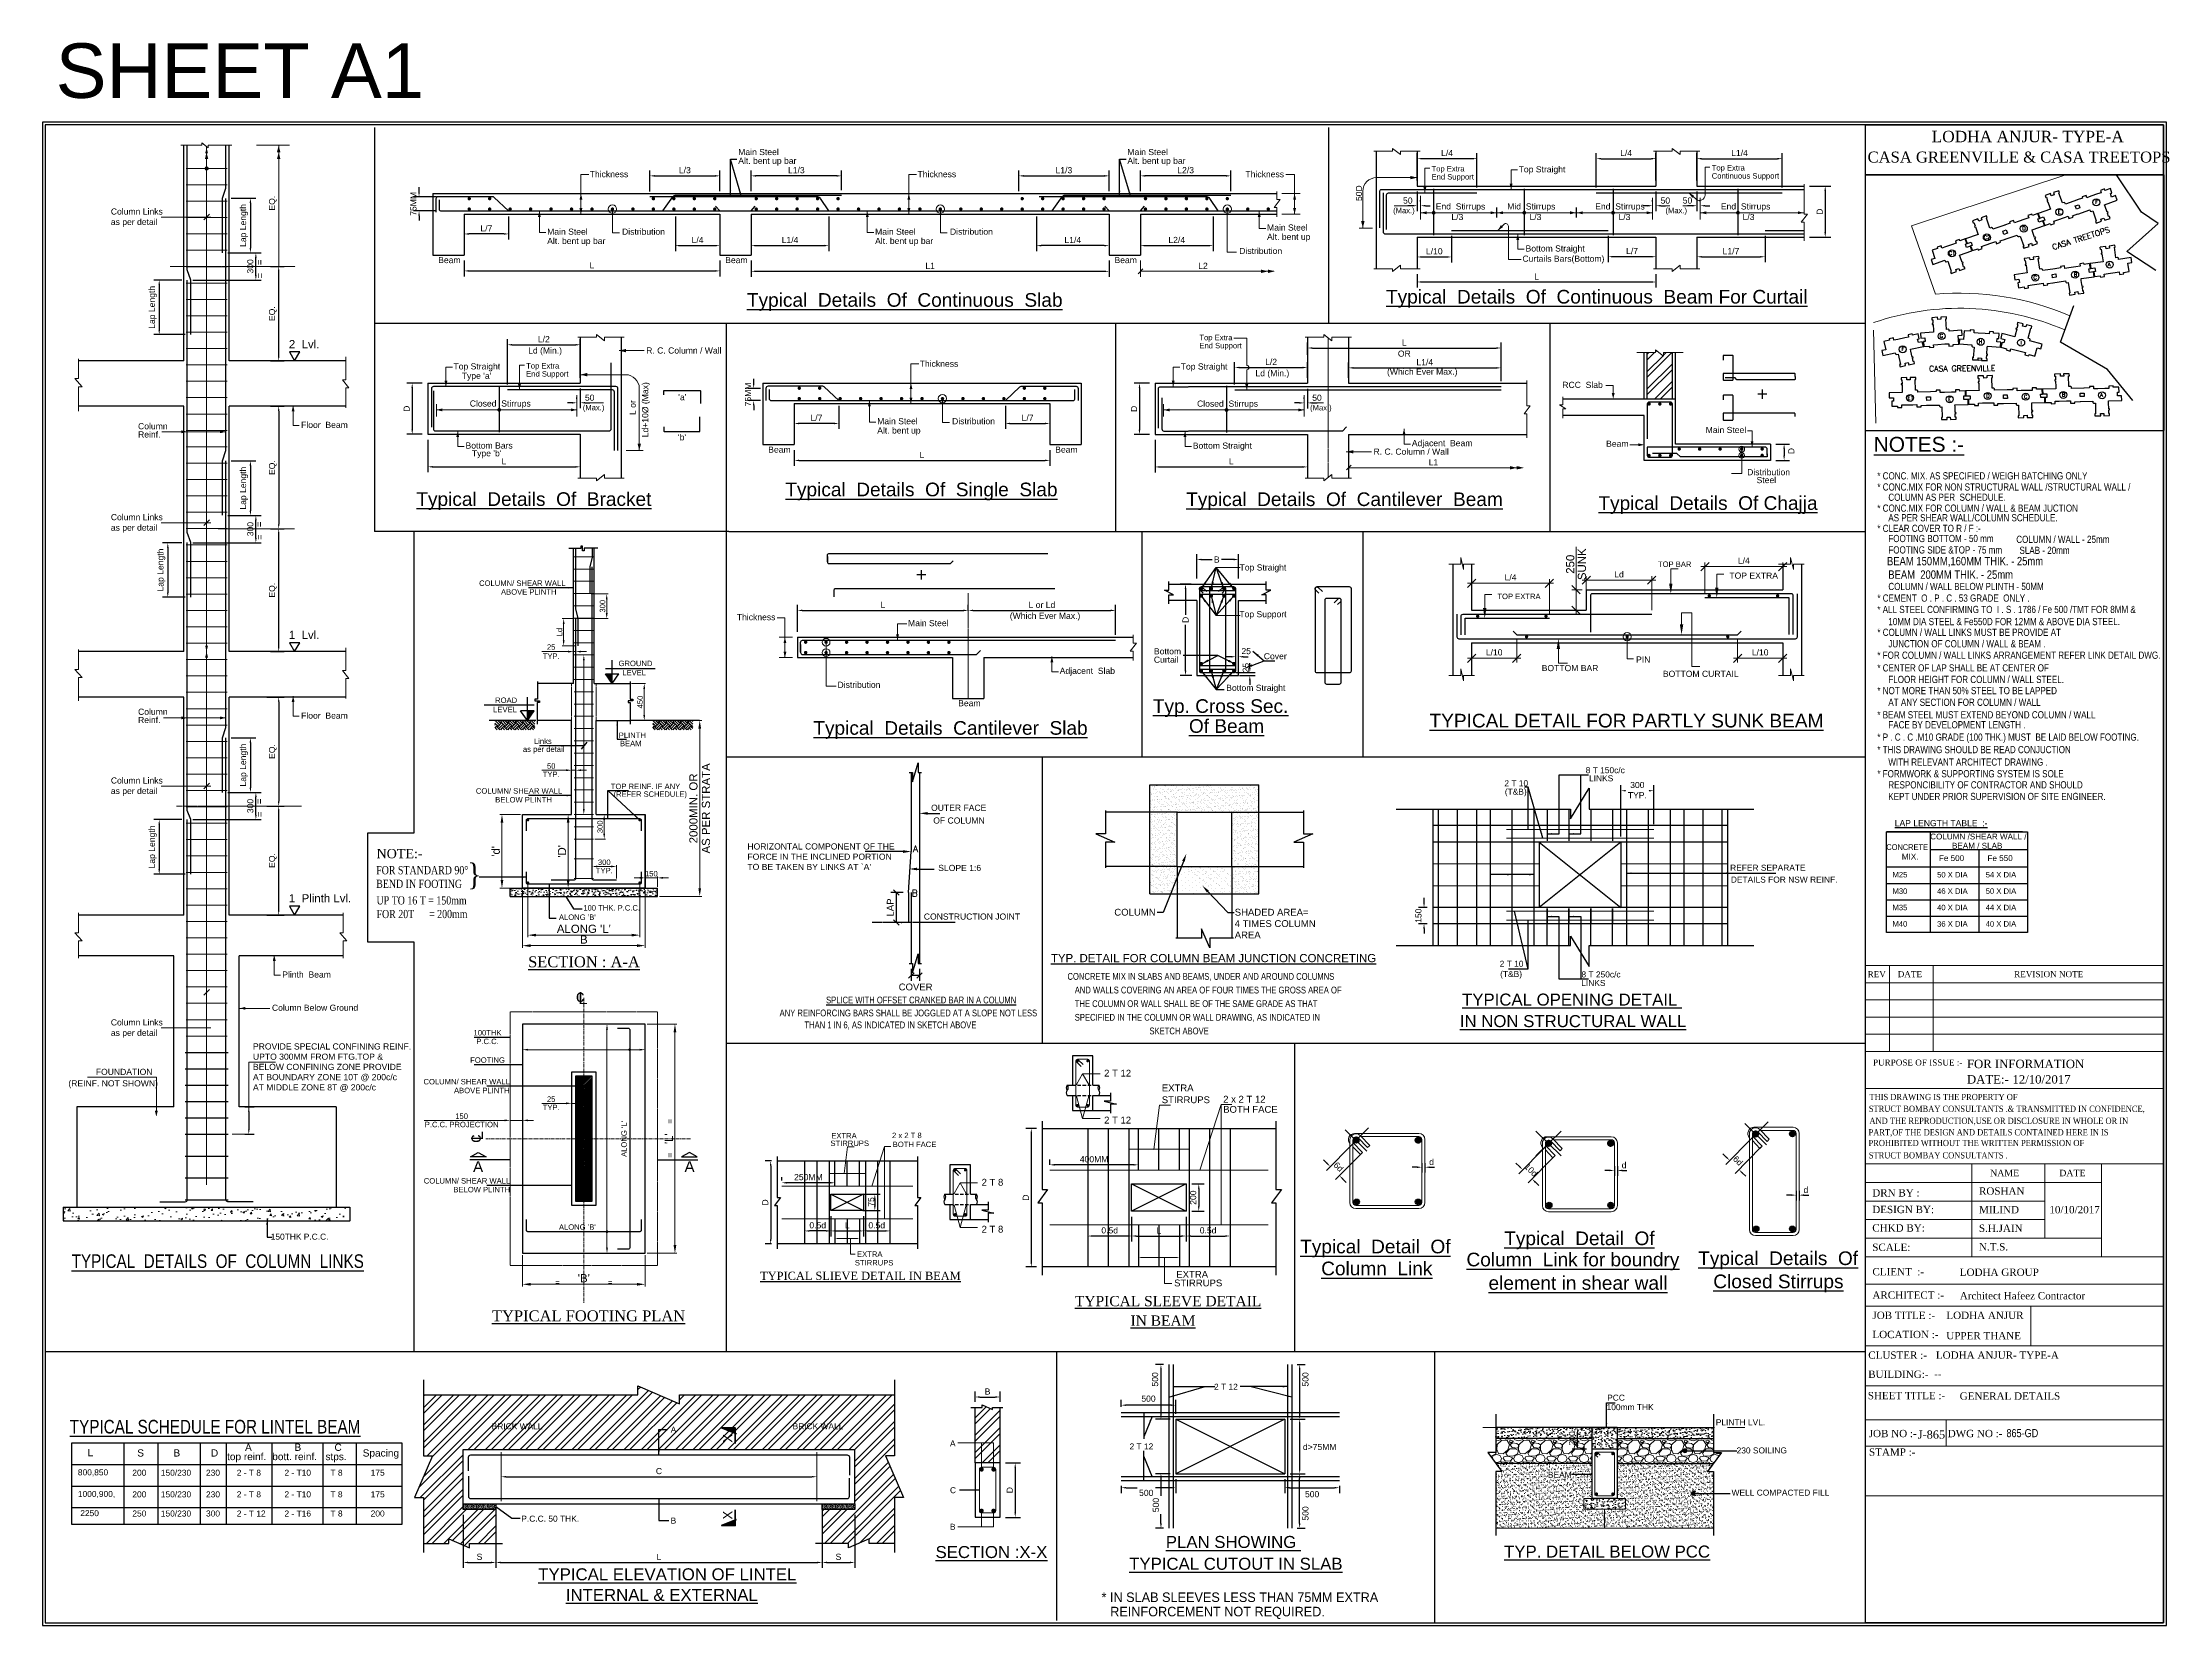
# Model space of a CAD drawing. Extents: x -100 to 77860, y -106 to 57915.
import ezdxf
from ezdxf.enums import TextEntityAlignment as Align

# ---------------------------------------------------------------- set-up
doc = ezdxf.new("R2010")
doc.units = 0
doc.header["$LTSCALE"] = 100
doc.header["$MEASUREMENT"] = 0
doc.header["$PDMODE"] = 3
for name, pattern in [('A1$0$TOWER A GROUND FLOOR PLAN 2$0$DASHED2', [0.375, 0.25, -0.125]), ('CENTER', [2, 1.25, -0.25, 0.25, -0.25]), ('CENTER2', [1.125, 0.75, -0.125, 0.125, -0.125]), ('Centre', [31.75, 6.35, -4.7625, 15.875, -4.7625]), ('HIDDEN', [0.375, 0.25, -0.125])]:
    doc.linetypes.add(name, pattern=pattern)
doc.layers.get('0').update_dxf_attribs({"linetype": 'CONTINUOUS'})
doc.layers.get('DEFPOINTS').update_dxf_attribs({"linetype": 'CONTINUOUS'})
for name, color, linetype in [('1', 1, 'CONTINUOUS'), ('2', 2, 'HIDDEN'), ('3MCO', 7, 'CONTINUOUS'), ('AHC-ELE-2', 1, 'CONTINUOUS'), ('AHC-HATCH', 251, 'CONTINUOUS'), ('Col. sch.', 4, 'CONTINUOUS'), ('DM', 2, 'CONTINUOUS'), ('MAIN TEXT', 6, 'CONTINUOUS'), ('SBC-TREINF TXT', 7, 'CONTINUOUS'), ('sec', 2, 'CONTINUOUS'), ('SHEET', 7, 'CONTINUOUS'), ('TEXT', 7, 'CONTINUOUS'), ('TXT', 4, 'CONTINUOUS')]:
    doc.layers.add(name, color=color, linetype=linetype)
for name, color, linetype, lineweight in [('CENTRE', 8, 'CENTER', 9), ('D-sheet', 42, 'CONTINUOUS', 13), ('DIM', 252, 'CONTINUOUS', 13), ('DONUT', 2, 'CONTINUOUS', 20), ('HATCH', 251, 'CONTINUOUS', 9), ('LINE- 1', 7, 'CONTINUOUS', 25), ('LINE- 2', 35, 'CONTINUOUS', 13), ('LINKS', 3, 'CONTINUOUS', 18), ('P.C.C HATCH', 8, 'CONTINUOUS', 20), ('REINF', 4, 'CONTINUOUS', 25), ('S- LEVEL', 1, 'CONTINUOUS', 25), ('SECT. MARK', 1, 'CONTINUOUS', 40)]:
    doc.layers.add(name, color=color, linetype=linetype, lineweight=lineweight)
doc.styles.add('A1$0$ROMA-1', font='simplex.shx', dxfattribs={"height": 0.15})
doc.styles.add('A1$0$Standard', font='simplex.shx', dxfattribs={"height": 1.8})
doc.styles.add('ARIAL', font='arial.ttf')
doc.styles.add('ROMANS', font='romans', dxfattribs={"width": 0.8})
doc.styles.add('STYLE3', font='times.ttf', dxfattribs={"width": 0.8, "height": 12})
doc.styles.add('TIMES NEW ROMAN', font='times.ttf', dxfattribs={"width": 0.8, "height": 12})
doc.dimstyles.new('100', dxfattribs={"dimtxt": 225, "dimasz": 175, "dimexe": 200, "dimexo": 200, "dimgap": 90, "dimtad": 1, "dimdec": 0, "dimzin": 0, "dimdsep": 46, "dimtxsty": 'ARIAL', "dimcen": 0, "dimclrd": 252, "dimclre": 252, "dimclrt": 7, "dimadec": 0, "dimazin": 0, "dimtfac": 0.004444, "dimtdec": 0, "dimtix": 1, "dimtofl": 0, "dimtmove": 2, "dimatfit": 3, "dimfxl": 0, "dimtolj": 1, "dimtzin": 0, "dimarcsym": 0})
doc.dimstyles.new('25', dxfattribs={"dimscale": 50, "dimtxt": 2, "dimasz": 1.5, "dimexe": 0.5, "dimexo": 0.5, "dimgap": 0.5, "dimtad": 1, "dimdec": 0, "dimzin": 3, "dimdsep": 46, "dimtxsty": 'ARIAL', "dimcen": 0, "dimdle": 1, "dimclrd": 256, "dimclre": 256, "dimclrt": 7, "dimadec": 0, "dimazin": 0, "dimtfac": 1, "dimtdec": 0, "dimtmove": 0, "dimatfit": 3, "dimfxl": 0, "dimtolj": 1, "dimtzin": 0, "dimlwd": -1, "dimlwe": -1, "dimarcsym": 0})
doc.dimstyles.new('AR', dxfattribs={"dimscale": 100, "dimtxt": 2.25, "dimasz": 2.5, "dimexe": 1, "dimexo": 1, "dimgap": 1, "dimtad": 1, "dimdec": 0, "dimzin": 0, "dimdsep": 46, "dimtxsty": 'ROMANS', "dimcen": 1, "dimdle": 1, "dimclrd": 5, "dimclre": 5, "dimclrt": 3, "dimadec": 0, "dimazin": 0, "dimtfac": 1, "dimtdec": 4, "dimtmove": 0, "dimatfit": 3, "dimfxl": 0, "dimtolj": 1, "dimtzin": 0, "dimarcsym": 0})
doc.dimstyles.new('DIM2', dxfattribs={"dimscale": 100, "dimtxt": 2.5, "dimasz": 2, "dimexe": 2, "dimexo": 2, "dimgap": 1, "dimtad": 1, "dimdec": 0, "dimzin": 1, "dimdsep": 46, "dimtxsty": 'ARIAL', "dimblk1": 'OBLIQUE', "dimblk2": 'OBLIQUE', "dimsah": 1, "dimcen": 0, "dimclrd": 8, "dimclre": 8, "dimclrt": 7, "dimadec": 0, "dimazin": 0, "dimtfac": 1, "dimtdec": 0, "dimtmove": 2, "dimatfit": 3, "dimfxl": 0, "dimtolj": 1, "dimtzin": 1, "dimarcsym": 0})
pattern_1 = [(0, (-875808.05, 89426.52), (0, 199.376947), [0, -199.376947]), (0, (-875806.06, 89356.73), (0, 199.376947), [0, -199.376947]), (0, (-875800.08, 89464.4), (0, 199.376947), [0, -199.376947]), (338.1986, (-875903.75, 89402.59), (598.1308956, -199.3769292), [21.473495, -1052.20426]), (216.8699, (-875883.814, 89394.617), (598.1308247, 398.7539187), [9.968847, -986.91589]), (130.6013, (-875891.79, 89388.635), (996.8848192, -1196.2614865), [18.381558, -1819.78298]), (206.5651, (-875957.58, 89364.71), (-199.376779, -199.377208), [4.45827, -441.362143]), (326.3099, (-875961.57, 89362.716), (398.753806, -199.377213), [7.188735, -711.675215]), (108.4349, (-875955.59, 89358.73), (-199.3766287, 398.7539807), [6.304897, -624.180436]), (225, (-875829.98, 89344.77), (-4e-14, -199.377009), [8.458766, -273.502704]), (0, (-875835.96, 89338.8), (199.376947, 199.376947), [11.962617, -187.41433]), (135, (-875824, 89338.79), (-199.377009, 2e-14), [8.458766, -273.502704]), (251.5651, (-875853.91, 89472.374), (199.3766287, 398.7539807), [6.304897, -624.180436]), (0, (-875855.9, 89466.4), (199.376947, 199.376947), [9.968847, -189.4081]), (143.1301, (-875845.932, 89466.392), (-598.1308247, 398.7539187), [9.968847, -986.91589]), (213.6901, (-875959.577, 89474.37), (398.753806, 199.377213), [7.188735, -711.675215]), (341.5651, (-875965.56, 89470.38), (-398.7539807, 199.3766287), [12.609794, -617.87554]), (126.8699, (-875953.596, 89466.392), (398.7539187, -598.1308247), [9.968847, -986.91589]), (0, (-875901.76, 89466.4), (0, 199.376947), [0, -199.376947]), (0, (-875955.59, 89414.55), (0, 199.376947), [0, -199.376947]), (0, (-875899.76, 89340.78), (0, 199.376947), [0, -199.376947]), (0, (-875845.93, 89402.6), (0, 199.376947), [0, -199.376947]), (0, (-875903.75, 89436.49), (0, 199.376947), [0, -199.376947]), (0, (-875947.61, 89442.47), (0, 199.376947), [0, -199.376947]), (0, (-875929.67, 89430.5), (0, 199.376947), [0, -199.376947]), (0, (-875937.65, 89382.65), (0, 199.376947), [0, -199.376947]), (0, (-875985.5, 89390.63), (0, 199.376947), [0, -199.376947]), (0, (-875983.5, 89436.49), (0, 199.376947), [0, -199.376947]), (0, (-875989.48, 89480.35), (0, 199.376947), [0, -199.376947]), (0, (-875927.68, 89488.32), (0, 199.376947), [0, -199.376947]), (0, (-875883.81, 89496.3), (0, 199.376947), [0, -199.376947]), (0, (-875814.03, 89488.32), (0, 199.376947), [0, -199.376947]), (0, (-875861.88, 89426.52), (0, 199.376947), [0, -199.376947]), (0, (-875881.82, 89462.4), (0, 199.376947), [0, -199.376947]), (0, (-875865.87, 89366.7), (0, 199.376947), [0, -199.376947]), (0, (-875925.68, 89356.73), (0, 199.376947), [0, -199.376947]), (0, (-875865.87, 89312.87), (0, 199.376947), [0, -199.376947]), (0, (-875931.66, 89324.83), (0, 199.376947), [0, -199.376947]), (0, (-875995.46, 89318.85), (0, 199.376947), [0, -199.376947]), (0, (-875971.54, 89308.88), (0, 199.376947), [0, -199.376947]), (0, (-875969.55, 89336.8), (0, 199.376947), [0, -199.376947]), (0, (-875835.96, 89304.9), (0, 199.376947), [0, -199.376947]), (0, (-875812.04, 89386.64), (0, 199.376947), [0, -199.376947]), (0, (-875822, 89446.45), (0, 199.376947), [0, -199.376947]), (0, (-875913.72, 89302.9), (0, 199.376947), [0, -199.376947])]
pattern_2 = [(50, (-36045.55, -6405.05), (286.9041, -25.10085), [30, -330]), (355, (-36045.55, -6405.05), (-55.5005, 300.87685), [24, -264]), (100.4514, (-36021.64, -6407.14), (231.40375, 275.7758), [25.4961, -280.45684]), (46.1842, (-36045.55, -6325.05), (426.8964, -66.2076), [45, -495]), (96.6356, (-36009.98, -6330.57), (373.865, 389.6471), [38.2441, -420.6852]), (351.1842, (-36045.55, -6325.05), (373.8648, 389.6474), [36, -396]), (21, (-36005.55, -6345.05), (238.7628, -161.04756), [30, -330]), (326, (-36005.55, -6345.05), (97.3261, 290.06), [24, -264]), (71.4514, (-35985.65, -6358.47), (336.08905, 129.0122), [25.4961, -280.45684]), (37.5, (-36045.55, -6405.05), (4.86394, 133.15754), [0, -260.8, 0, -268, 0, -265]), (7.5, (-36045.55, -6405.05), (105.22781, 157.76468), [0, -152.8, 0, -254.8, 0, -101]), (327.5, (-36134.75, -6405.05), (213.52897, -9.02195), [0, -100, 0, -312, 0, -414]), (317.5, (-36174.75, -6405.05), (233.27447, 40.042), [0, -130, 0, -207.2, 0, -294])]
pattern_3 = [(228.012788, (-96626.43, -23591.5), (-6400, -7200), [107.6288, -10655.2704]), (184.96974, (-96698.427, -23671.5), (9600, 800), [184.6944, -18284.7398]), (132.510447, (-96882.427, -23687.5), (8000, -8800), [130.2304, -12892.826]), (267.27369, (-97194.427, -23887.5), (800, 16000), [168.1904, -16650.8464]), (292.833654, (-97202.427, -24055.5), (-4000, 9600), [164.924, -16327.4985]), (357.27369, (-97138.427, -24207.5), (-16000, 800), [168.1904, -16650.8464]), (37.69424, (-96970.427, -24215.5), (-10400, -8000), [222.4232, -22019.879]), (72.255328, (-96794.427, -24079.5), (5600, 17600), [209.9904, -20789.0572]), (121.429566, (-96730.427, -23879.5), (-6400, 10400), [168.76, -16707.2585]), (175.23636, (-96818.43, -23735.5), (8800, -800), [192.6656, -9440.61]), (222.397438, (-97010.427, -23719.5), (-9600, -8800), [249.1584, -24666.7]), (138.814075, (-96402.43, -23895.5), (-5600, 4800), [85.0408, -8419.076]), (171.469234, (-96466.427, -23839.5), (10400, -1600), [161.7896, -16017.209]), (225, (-96626.4, -23815.5), (-9e-14, -800), [113.1368, -1018.234]), (203.19859, (-96682.43, -23719.5), (4000, 1600), [60.9264, -6031.692]), (291.80141, (-96738.43, -23743.5), (-800, 2400), [86.1624, -4221.9694]), (30.96376, (-96706.43, -23823.5), (2400, 1600), [139.9432, -4524.8183]), (161.56505, (-96586.43, -23751.5), (1600, -800), [101.1928, -2428.6293]), (16.38954, (-97202.427, -23743.5), (8000, 2400), [141.76, -14034.276]), (70.346176, (-97066.43, -23703.5), (-3200, -8800), [118.9288, -11773.9262]), (293.19859, (-96586.43, -23591.5), (-1600, 4000), [121.852, -5970.7665]), (343.61046, (-96538.427, -23703.5), (-8000, 2400), [141.76, -14034.276]), (339.443955, (-97202.43, -24239.5), (-4000, 1600), [136.704, -6698.499]), (294.77514, (-97074.43, -24287.5), (-4000, 8800), [114.5424, -11339.7145]), (66.80141, (-96578.43, -24391.5), (1600, 4000), [121.852, -5970.7665]), (17.354025, (-96530.427, -24279.5), (-10400, -3200), [134.1048, -13276.339]), (69.443955, (-96970.43, -24391.5), (-1600, -4000), [68.352, -6766.851]), (101.30993, (-96626.43, -24391.5), (-800, 3200), [40.792, -4038.4236]), (165.96376, (-96634.43, -24351.5), (2400, -800), [164.924, -3133.5605]), (186.009006, (-96794.427, -24311.5), (8000, 800), [152.84, -15131.1385]), (303.69007, (-96706.43, -23895.5), (-800, 1600), [115.3776, -2769.0634]), (353.157227, (-96642.427, -23991.5), (13600, -1600), [201.4352, -19942.05]), (60.945396, (-96442.43, -24015.5), (-3200, -5600), [82.3648, -8154.1393]), (90, (-96402.4, -23943.5), (-800, 800), [48, -752]), (120.256437, (-96810.43, -24287.5), (3200, -5600), [111.1392, -11002.816]), (48.012788, (-96866.43, -24191.5), (6400, 7200), [215.2576, -10547.6416]), (0, (-96722.4, -24031.5), (800, 800), [208, -592]), (325.304846, (-96514.427, -24031.5), (8000, -5600), [126.4912, -12522.6194]), (254.054604, (-96410.43, -24103.5), (-800, -3200), [116.4816, -5707.6063]), (207.645975, (-96442.427, -24215.5), (-15200, -8000), [189.652, -18775.5793]), (175.426079, (-96610.427, -24303.5), (-10400, 800), [200.6392, -19863.2587])]

msp = doc.modelspace()

# ---------------------------------------------------------------- texts
at = {"color": 4, "lineweight": 15, "char_height": 300, "attachment_point": 5, "rotation": 90, "style": 'ARIAL'}
for s, insert in [('\\A1;250', (55897.1, 38792.6)), ('\\A1;SUNK', (56325.4, 38792.6))]:
    msp.add_mtext(s, dxfattribs=dict(at, insert=insert))
at = {"color": 7, "insert": (46712.9, 6436.6), "char_height": 225, "width": 810.985, "attachment_point": 5, "style": 'ARIAL'}
msp.add_mtext('d{\\C256;>75MM}', dxfattribs=at)
at = {"layer": 'DIM', "color": 7, "linetype": 'ByBlock', "insert": (8341.7, 52026.2), "char_height": 225, "attachment_point": 5, "rotation": 90, "style": 'ARIAL'}
msp.add_mtext('EQ.', dxfattribs=at)
at = {"layer": 'DIM', "color": 7, "linetype": 'ByBlock', "char_height": 225, "attachment_point": 5, "style": 'ARIAL'}
for s, insert in [('L2', (42435.5, 49731.6)), ('L1', (50883.3, 42530))]:
    msp.add_mtext(s, dxfattribs=dict(at, insert=insert))
at = {"layer": 'MAIN TEXT', "style": 'ARIAL'}
for s, height, p in [('SHEET A1', 2000, (381.4, 55885)), ('%%UTypical  Details  Of  Continuous  Slab', 500, (25718.9, 48229.9)), ('%%UTypical  Details  Of  Continuous  Beam For Curtail', 500, (49144, 48348.4)), ('%%UTypical  Details  Of  Bracket', 500, (13601.2, 40930)), ('%%UTypical  Details  Of  Single  Slab', 500, (27126.3, 41282.9)), ('%%UTypical  Details  Of  Cantilever  Beam', 500, (41819.7, 40925.7)), ('%%UTypical  Details  Of Chajja', 500, (56928.6, 40786.2)), ('%%UTyp. Cross Sec.', 500, (40596.6, 33343.5)), ('%%UTypical  Details  Cantilever  Slab', 500, (28153.7, 32542)), ('%%UOf Beam', 500, (41919.7, 32612.2)), ('%%UTYPICAL DETAIL FOR PARTLY SUNK BEAM', 500, (50739.2, 32809.4)), ('%%UTYPICAL OPENING DETAIL ', 440, (51931.4, 22614.6)), ('%%uIN NON STRUCTURAL WALL', 440, (51849.4, 21825.7)), ('%%UTypical  Detail  Of', 500, (45997.1, 13534.4)), ('%%UTypical  Detail  Of', 500, (53477.1, 13834.8)), ('%%UColumn  Link', 500, (46767.4, 12729.5)), ('%%UColumn  Link for boundry', 500, (52092.4, 13057.4)), ('%%UTypical  Details  Of', 500, (60585.7, 13104.4)), ('%%uelement in shear wall', 500, (52900.4, 12198.4)), ('%%UClosed Stirrups', 500, (61139.8, 12256)), ('%%UPLAN SHOWING ', 440, (41073, 2734.7)), ('%%USECTION :X-X', 440, (32632.4, 2365.6)), ('%%UTYPICAL CUTOUT IN SLAB', 440, (39729.7, 1935.4)), ('%%UTYP. DETAIL BELOW PCC', 440, (53472.1, 2382.5)), ('%%UTYPICAL ELEVATION OF LINTEL', 440, (18069.9, 1548.9)), ('%%UINTERNAL & EXTERNAL', 440, (19080, 793.8))]:
    msp.add_text(s, height=height, dxfattribs=at).set_placement(p)
at = {"layer": 'MAIN TEXT', "style": 'ARIAL', "width": 0.8}
msp.add_text('%%UTYPICAL  DETAILS  OF  COLUMN  LINKS', height=500, dxfattribs=at).set_placement((966.4, 12997.5))
at = {"layer": 'MAIN TEXT', "lineweight": 25, "style": 'TIMES NEW ROMAN'}
for s, height, p in [('%%UTYPICAL SLIEVE DETAIL IN BEAM', 300, (26204.4, 12560.4)), ('%%UTYPICAL SLEEVE DETAIL', 375, (37742.4, 11596.7)), ('%%UIN BEAM', 375, (39779.9, 10881.7))]:
    msp.add_text(s, height=height, rotation=359.99642, dxfattribs=at).set_placement(p)
at = {"layer": 'MAIN TEXT', "style": 'ARIAL', "width": 0.8}
msp.add_text('%%UTYPICAL SCHEDULE FOR LINTEL BEAM', height=500, dxfattribs=at).set_placement((6224.2, 7180.1), align=Align.MIDDLE)
at = {"layer": 'SHEET', "color": 2, "style": 'STYLE3'}
for s, height, p in [('LODHA ANJUR- TYPE-A', 419.741, (69143.5, 54679.8)), ('CASA GREENVILLE & CASA TREETOPS', 402.15, (66795, 53918))]:
    msp.add_text(s, height=height, dxfattribs=at).set_placement(p, align=Align.TOP_LEFT)
at = {"layer": 'SHEET', "style": 'STYLE3'}
for s, height, p in [('REV', 221.19, (66797.3, 23656.3, 0)), ('DATE', 221.19, (67899.8, 23656.3, 0)), ('REVISION NOTE', 221.187, (72167.6, 23656.3, 0)), ('PURPOSE OF ISSUE :-', 221.187, (66992.4, 20416.9, 0)), ('NAME', 238.71, (71287.8, 16359.6)), ('DATE', 238.71, (73820.5, 16359.6)), ('DRN BY :', 268.55, (66966.1, 15616.5)), ('DESIGN BY:', 268.55, (66966.1, 15007.3)), ('CHKD BY:', 268.55, (66966.1, 14330.2)), ('SCALE:', 268.55, (66966.1, 13621.3)), ('CLIENT  :-', 268.55, (66972.6, 12725.5)), ('ARCHITECT :-', 268.547, (66972.6, 11870.4)), ('JOB TITLE :-', 268.547, (66972.6, 11127.2, 0)), ('LOCATION :-', 268.547, (66972.6, 10426, 0)), ('CLUSTER :-', 268.55, (66818.7, 9669, 0)), ('BUILDING:-', 268.55, (66818.7, 8967.8, 0)), ('SHEET TITLE :-', 268.547, (66801.7, 8186, 0)), ('JOB NO :-', 268.55, (66836.8, 6795.8, 0)), ('DWG NO :-', 268.55, (69732.5, 6795.8)), ('STAMP :-', 268.55, (66847.1, 6115, 0))]:
    msp.add_text(s, height=height, dxfattribs=at).set_placement(p)
at = {"layer": 'SHEET', "color": 6, "style": 'STYLE3'}
for s, height, p in [('FOR INFORMATION', 309.662, (70435.6, 20322.4)), ('DATE:- ', 309.66, (70435.6, 19756.7)), ('12/10/2017', 309.66, (72104.6, 19756.7))]:
    msp.add_text(s, height=height, dxfattribs=at).set_placement(p)
at = {"layer": 'SHEET', "color": 4}
for s, height, style, width, p in [('STRUCT BOMBAY CONSULTANTS .& TRANSMITTED IN CONFIDENCE,', 227.748, 'STYLE3', 0.9, (66840.5, 18717.5, 0)), ('THIS DRAWING IS THE PROPERTY OF ', 227.748, 'STYLE3', 0.9, (66863, 19150.8, 0)), ('PART,OF THE DESIGN AND DETAILS CONTAINED HERE IN IS', 227.748, 'STYLE3', 0.9, (66829.2, 17857.8, 0)), ('AND THE REPRODUCTION,USE OR DISCLOSURE IN WHOLE OR IN', 227.748, 'STYLE3', 0.9, (66863, 18277.5, 0)), ('PROHIBITED WITHOUT THE WRITTEN PERMISSION OF', 227.748, 'STYLE3', 0.9, (66829.2, 17464.9, 0)), ('STRUCT BOMBAY CONSULTANTS .', 227.748, 'STYLE3', 0.9, (66840.5, 17011.8, 0)), ('865-GD', 298.39, 'ARIAL', 0.8, (71884.4, 6795.8))]:
    msp.add_text(s, height=height, dxfattribs=dict(at, style=style, width=width)).set_placement(p)
at = {"layer": 'SHEET', "color": 4, "style": 'STYLE3'}
for s, height, p in [('ROSHAN', 268.55, (70878.9, 15683.3)), ('MILIND', 268.55, (70880.3, 15000.1)), ('10/10/2017', 268.55, (73458.3, 15000.1)), ('S.H.JAIN', 268.55, (70876, 14320.4)), ('N.T.S.', 268.55, (70876, 13640.7)), ('LODHA GROUP', 268.547, (70174.9, 12707.2, 0)), ('Architect Hafeez Contractor', 268.547, (70174.9, 11846.3)), ('LODHA ANJUR', 268.547, (69683.9, 11127.2)), ('UPPER THANE', 268.547, (69680, 10381.2)), ('LODHA ANJUR- TYPE-A', 268.547, (69298.7, 9669, 0)), ('--', 268.55, (69235.7, 8977.9, 0)), ('GENERAL DETAILS', 268.547, (70171, 8168.6, 0)), ('J-865', 298.39, (68635.3, 6742.2, 0))]:
    msp.add_text(s, height=height, dxfattribs=at).set_placement(p)
at = {"layer": 'TEXT'}
for s, height, style, p in [('Main Steel', 225, 'ARIAL', (25400.5, 53788.7)), ('Main Steel', 225, 'ARIAL', (39663, 53788.7)), ('Thickness', 225, 'ARIAL', (19954.5, 52977)), ('Alt. bent up bar', 225, 'ARIAL', (25400.5, 53468.1)), ('Thickness', 225, 'ARIAL', (31973.6, 52977)), ('Alt. bent up bar', 225, 'ARIAL', (39663, 53468.1)), ('Thickness', 225, 'ARIAL', (43991.4, 52977)), ('Top Extra', 200, 'ARIAL', (50812.5, 53189.7)), ('End Support', 200, 'ARIAL', (50812.5, 52893.8)), ('Top Straight', 225, 'ARIAL', (54005.7, 53156.3)), ('Top Extra', 200, 'ARIAL', (61082, 53223.3)), ('Continuous Support', 200, 'ARIAL', (61082, 52927.4)), ('as per detail', 225, 'ARIAL', (2403.4, 51226.3)), ('Column Links', 225, 'ARIAL', (2403.4, 51608.9)), ('(Max.)', 200, 'ARIAL', (49403.9, 51658)), ('End  Stirrups', 225, 'ARIAL', (50965.1, 51795.7)), ('L/3', 225, 'ARIAL', (51540.4, 51407.6)), ('Mid  Stirrups', 225, 'ARIAL', (53586.8, 51795.7)), ('L/3', 225, 'ARIAL', (54402, 51407.6)), ('End  Stirrups', 225, 'ARIAL', (56811, 51795.7)), ('L/3', 225, 'ARIAL', (57664, 51407.6)), ('(Max.)', 200, 'ARIAL', (59386, 51658)), ('End  Stirrups', 225, 'ARIAL', (61415.9, 51795.7)), ('L/3', 225, 'ARIAL', (62212, 51407.6)), ('Alt. bent up bar', 225, 'ARIAL', (18397.4, 50530.2)), ('Main Steel', 225, 'ARIAL', (18397.4, 50870.6)), ('Distribution', 225, 'ARIAL', (21141.8, 50870.6)), ('Alt. bent up bar', 225, 'ARIAL', (30416.5, 50530.2)), ('Main Steel', 225, 'ARIAL', (30416.5, 50870.6)), ('Distribution', 225, 'ARIAL', (33160.9, 50870.6)), ('Alt. bent up', 225, 'ARIAL', (44782.9, 50681.6)), ('Main Steel', 225, 'ARIAL', (44782.9, 51022)), ('Beam', 225, 'ARIAL', (14403.1, 49828.8)), ('Beam', 225, 'ARIAL', (24922.2, 49828.8)), ('Beam', 225, 'ARIAL', (39190.5, 49828.8)), ('Distribution', 225, 'ARIAL', (43764.5, 50164.2)), ('Curtails Bars(Bottom)', 225, 'ARIAL', (54144.4, 49881)), ('Bottom Straight', 225, 'ARIAL', (54259.1, 50255)), ('2  Lvl.', 300, 'ARIAL', (8930.6, 46709.7)), ('Top Extra', 200, 'ARIAL', (42304, 47001.5)), ('End Support', 200, 'ARIAL', (42304, 46705.6)), ('Top Straight', 225, 'ARIAL', (14962.3, 45932.7)), ('Top Extra', 200, 'ARIAL', (17626.5, 45966.1)), ('Ld (Min.)', 225, 'ARIAL', (17700.7, 46514.7)), ('R. C. Column / Wall', 225, 'ARIAL', (22027, 46514.6)), ('Thickness', 225, 'ARIAL', (32051.3, 46030)), ('Top Straight', 225, 'ARIAL', (41619.7, 45928.4)), ("Type 'a'", 225, 'ARIAL', (15267.3, 45587.4)), ('End Support', 200, 'ARIAL', (17626.5, 45670.2)), ('Ld (Min.)', 225, 'ARIAL', (44358.1, 45681.6)), ('(Which Ever Max.)', 225, 'ARIAL', (49180.2, 45738.2)), ('RCC  Slab', 225, 'ARIAL', (55605.8, 45254.3)), ('Closed  Stirrups', 225, 'ARIAL', (15560.2, 44572)), ('(Max.)', 200, 'ARIAL', (19702.3, 44434.4)), (" 'a'", 225, 'ARIAL', (23115.7, 44801.3)), ('Closed  Stirrups', 225, 'ARIAL', (42217.6, 44567.7)), ('(Max.)', 200, 'ARIAL', (46359.7, 44430.1)), ('+', 500, 'ARIAL', (62732.8, 44789.9)), ('Column', 225, 'ARIAL', (3401.1, 43739.3)), ('Reinf.', 225, 'ARIAL', (3401.1, 43437.4)), ('Floor  Beam', 225, 'ARIAL', (9377.6, 43788)), ('Alt. bent up', 225, 'ARIAL', (30494.2, 43583.2)), ('Main Steel', 225, 'ARIAL', (30494.2, 43923.6)), ('Distribution', 225, 'ARIAL', (33238.7, 43923.6)), ('Main Steel', 225, 'ARIAL', (60861.2, 43601.9)), ('Bottom Bars', 225, 'ARIAL', (15405.1, 43031.3)), ("Type 'b'", 225, 'ARIAL', (15637.9, 42747.4)), (" 'b'", 225, 'ARIAL', (23103.6, 43334.1)), ('Beam', 225, 'ARIAL', (26499.9, 42881.8)), ('Beam', 225, 'ARIAL', (37019, 42881.8)), ('Bottom Straight', 225, 'ARIAL', (42062.6, 43027)), ('R. C. Column / Wall', 225, 'ARIAL', (48684.4, 42808)), ('Adjacent  Beam', 225, 'ARIAL', (50091, 43118.2)), ('Beam', 225, 'ARIAL', (57210.7, 43097.5)), ('Distribution', 225, 'ARIAL', (62380.8, 42054)), (' Steel', 225, 'ARIAL', (62640.1, 41764.5)), ('Column Links', 225, 'ARIAL', (2403.4, 40405.6)), ('as per detail', 225, 'ARIAL', (2403.4, 40023)), ('+', 500, 'ARIAL', (31903.9, 38167)), ('TOP BAR', 200, 'ARIAL', (59110.7, 38692.4)), ('TOP EXTRA', 225, 'ARIAL', (61729.5, 38264)), ('TOP EXTRA', 200, 'ARIAL', (53225.2, 37514)), ('Thickness', 225, 'ARIAL', (25348.4, 36741)), ('Main Steel', 225, 'ARIAL', (31623.1, 36522.1)), ('(Which Ever Max.)', 225, 'ARIAL', (35353.9, 36789.8)), ('1  Lvl.', 300, 'ARIAL', (8930.6, 36053.7)), ('BOTTOM BAR', 225, 'ARIAL', (54850.3, 34873.4)), ('PIN', 225, 'ARIAL', (58309.3, 35186.9)), ('Distribution', 225, 'ARIAL', (29039.3, 34260.7)), ('Adjacent  Slab', 225, 'ARIAL', (37182.9, 34773.3)), ('BOTTOM CURTAIL', 225, 'ARIAL', (59292.7, 34663.3)), ('Beam', 225, 'ARIAL', (33463.5, 33586.3)), ('Column', 225, 'ARIAL', (3401.1, 33273.2)), ('Reinf.', 225, 'ARIAL', (3401.1, 32971.4)), ('Floor  Beam', 225, 'ARIAL', (9377.6, 33132)), ('8 T 150c/c', 220, 'ARIAL', (56462.4, 31133.5)), ('as per detail', 225, 'ARIAL', (2403.4, 30370.3)), ('Column Links', 225, 'ARIAL', (2403.4, 30753)), ('2 T 10', 220, 'ARIAL', (53481.1, 30654.7)), ('(T&B)', 220, 'ARIAL', (53499.4, 30346.5)), ('LINKS', 220, 'ARIAL', (56586, 30836.1)), ('OUTER FACE', 225, 'ARIAL', (32468.4, 29752.8)), ('OF COLUMN', 225, 'ARIAL', (32547.9, 29285.7)), ('A', 250, 'ROMANS', (31798.8, 28236.1)), ('SLOPE 1:6', 225, 'ARIAL', (32730.7, 27548.2)), ('REFER SEPARATE', 220, 'ARIAL', (61756.8, 27558.6)), ('DETAILS FOR NSW REINF.', 220, 'ARIAL', (61783.5, 27123.4)), ('1  Plinth Lvl.', 300, 'ARIAL', (8930.6, 26397.7)), ('B', 250, 'ROMANS', (31757, 26611.7)), ('CONSTRUCTION JOINT', 225, 'ARIAL', (32202.1, 25765.6)), ('COLUMN', 250, 'ARIAL', (39184.8, 25912.9)), ('4 TIMES COLUMN', 250, 'ARIAL', (43597.8, 25496)), ('SHADED AREA=', 250, 'ARIAL', (43597.8, 25912.9)), ('AREA', 250, 'ARIAL', (43597.8, 25079)), ('2 T 10', 220, 'ARIAL', (53310.2, 24038.1)), ('Plinth  Beam', 225, 'ARIAL', (8687.2, 23641)), ('(T&B)', 220, 'ARIAL', (53327.9, 23664.4)), ('8 T 250c/c', 220, 'ARIAL', (56307.8, 23646.2)), ('LINKS', 220, 'ARIAL', (56300.6, 23334.8)), ('Column Below Ground ', 225, 'ARIAL', (8308.3, 22423.3)), ('Column Links', 225, 'ARIAL', (2403.4, 21886.7)), ('as per detail', 225, 'ARIAL', (2403.4, 21504)), ('FOUNDATION', 225, 'ARIAL', (1853.1, 20072.9)), ('(REINF. NOT SHOWN)', 225, 'ARIAL', (846.6, 19652.3)), ('150THK P.C.C.', 220, 'ARIAL', (8263, 14034.1, 0)), ('2 T 12', 220, 'ARIAL', (42839.5, 8533.3)), ('100mm THK', 220, 'ARIAL', (57229.1, 7786.5)), ('PCC ', 220, 'ARIAL', (57250, 8133.5)), ('BRICK WALL', 220, 'ARIAL', (16362.6, 7086.5)), ('A', 220, 'ARIAL', (22924.1, 6958.8)), ('BRICK WALL', 220, 'ARIAL', (27392.5, 7086.5)), ('PLINTH LVL.', 220, 'ARIAL', (61230.7, 7233.7)), ('L', 264, 'ARIAL', (1552.1, 6099)), ('S', 264, 'ARIAL', (3371.8, 6085.5)), ('B', 264, 'ARIAL', (4698.7, 6085.5)), ('D', 264, 'ARIAL', (6071.6, 6085.5)), ('A', 264, 'ARIAL', (7322.8, 6293.4)), ('B', 264, 'ARIAL', (9134.3, 6293.4)), ('C', 264, 'ARIAL', (10600.1, 6293.4)), ('Spacing', 264, 'ARIAL', (11635.9, 6085.5)), ('A', 220, 'ARIAL', (33160.3, 6457.8)), ('2 T 12', 220, 'ARIAL', (39742.8, 6346.7)), ('230 SOILING', 220, 'ARIAL', (61993.5, 6199.5)), ('800,850', 220, 'ARIAL', (1195.5, 5396)), ('200', 220, 'ARIAL', (3192.5, 5382.5)), ('150/230', 220, 'ARIAL', (4236.8, 5382.5)), ('230', 220, 'ARIAL', (5892.3, 5382.5)), ('top reinf.', 264, 'ARIAL', (6664.2, 5953.3)), ('2 - T 8', 220, 'ARIAL', (7019.4, 5382.5)), ('bott. reinf.', 264, 'ARIAL', (8320.2, 5953.3)), ('2 - T10', 220, 'ARIAL', (8767.3, 5382.5)), ('stps.', 264, 'ARIAL', (10269.7, 5953.3)), ('T 8', 220, 'ARIAL', (10454.3, 5382.5)), ('175', 220, 'ARIAL', (11927.5, 5382.5)), ('BEAM', 220, 'ARIAL', (55078.7, 5305.2)), ('1000,900,', 220, 'ARIAL', (1195.5, 4604)), ('200', 220, 'ARIAL', (3192.5, 4590.5)), ('150/230', 220, 'ARIAL', (4236.8, 4590.5)), ('230', 220, 'ARIAL', (5892.3, 4590.5)), ('2 - T 8', 220, 'ARIAL', (7019.4, 4590.5)), ('2 - T10', 220, 'ARIAL', (8767.3, 4590.5)), ('T 8', 220, 'ARIAL', (10454.3, 4590.5)), ('175', 220, 'ARIAL', (11927.5, 4590.5)), ('C', 220, 'ARIAL', (33160.3, 4743.1)), ('WELL COMPACTED FILL', 220, 'ARIAL', (61809, 4654)), ('2250', 220, 'ARIAL', (1283.2, 3901)), ('250', 220, 'ARIAL', (3192.5, 3887.5)), ('150/230', 220, 'ARIAL', (4236.8, 3887.5)), ('300', 220, 'ARIAL', (5892.3, 3887.5)), ('2 - T 12', 220, 'ARIAL', (7019.4, 3887.5)), ('2 - T16', 220, 'ARIAL', (8767.3, 3887.5)), ('T 8', 220, 'ARIAL', (10454.3, 3887.5)), ('200', 220, 'ARIAL', (11927.5, 3887.5)), ('P.C.C. 50 THK.', 220, 'ARIAL', (17449.4, 3698.6)), ('B', 220, 'ARIAL', (22924.1, 3628.8)), ('B', 220, 'ARIAL', (33160.3, 3402.5))]:
    msp.add_text(s, height=height, dxfattribs=dict(at, style=style)).set_placement(p)
at = {"layer": 'TEXT', "style": 'ARIAL'}
for s, height, rotation, p in [('50D', 225, 90, (48263.8, 52104.9)), ('=', 250, 90, (7975.6, 49760.5)), ('=', 250, 90, (7989.1, 49266.6)), ('Ld+10%%c (Max)', 225, 90, (22101.8, 43447.2)), ('L or', 225, 90, (21645.9, 44262.6)), ('=', 250, 90, (7962.7, 40155.3)), ('=', 250, 90, (7983.5, 39682.9)), ('=', 250, 90, (7962.7, 29999.3)), ('=', 250, 90, (7983.5, 29526.9)), ('2 T 12', 250, 0.003583, (38810.4, 20013.6)), ('EXTRA', 250, 0.003583, (40924.8, 19473.3)), ('STIRRUPS', 250, 0.003583, (40924.8, 19038.3)), ('2 x 2 T 12', 250, 0.003583, (43175.8, 19058.9)), ('BOTH FACE', 250, 0.003583, (43175.8, 18686.4)), ('EXTRA', 200, 0.003583, (28811.6, 17745)), ('2 x 2 T 8', 200, 0.003583, (31037.4, 17757.2)), ('2 T 12', 250, 0.003583, (38810.4, 18292.1)), ('STIRRUPS', 200, 0.003583, (28780.2, 17467.1)), ('BOTH FACE', 200, 0.003583, (31062.6, 17428.7)), ('2 T 8', 250, 0.003583, (34320.3, 16014.5)), ('2 T 8', 250, 0.003583, (34320.3, 14293)), ('STIRRUPS', 200, 0.003583, (29674.3, 13089.4)), ('EXTRA', 200, 0.003583, (29755.4, 13404.8)), ('STIRRUPS', 250, 0.003583, (41376.2, 12323)), ('EXTRA', 250, 0.003583, (41457.3, 12638.3))]:
    msp.add_text(s, height=height, rotation=rotation, dxfattribs=at).set_placement(p)
for s, p in [('Top Straight', (44632.3, 38647.1)), ('Top Support', (44632.3, 36930.2)), ('Curtail', (41088.6, 35298.5)), ('Bottom ', (41178.6, 35600.4)), ('Cover', (45083.6, 35422.2)), ('Bottom Straight', (44370.3, 34234.7))]:
    msp.add_text(s, height=225, dxfattribs=at).set_placement(p, align=Align.MIDDLE)
at = {"layer": 'TEXT', "style": 'ARIAL', "width": 0.8}
for s, p in [(' CONCRETE MIX IN SLABS AND BEAMS, UNDER AND AROUND COLUMNS', (37390.4, 23560)), ('%%USPLICE WITH OFFSET CRANKED BAR IN A COLUMN', (28619.5, 22694.3)), ('AND WALLS COVERING AN AREA OF FOUR TIMES THE GROSS AREA OF', (37735.7, 23060)), ('THE COLUMN OR WALL SHALL BE OF THE SAME GRADE AS THAT', (37735.7, 22560)), (' ANY REINFORCING BARS SHALL BE JOGGLED AT A SLOPE NOT LESS', (26839.8, 22219.3)), ('THAN 1 IN 6, AS INDICATED IN SKETCH ABOVE', (27826, 21781.9)), ('SPECIFIED IN THE COLUMN OR WALL DRAWING, AS INDICATED IN', (37735.7, 22060)), ('SKETCH ABOVE', (40473.2, 21560))]:
    msp.add_text(s, height=250, dxfattribs=at).set_placement(p)
at = {"layer": 'TEXT', "color": 2, "style": 'ARIAL', "width": 0.95}
for s, p in [('* IN SLAB SLEEVES LESS THAN 75MM EXTRA', (38715.1, 754.1)), ('REINFORCEMENT NOT REQUIRED.', (39033.1, 228.1))]:
    msp.add_text(s, height=350, dxfattribs=at).set_placement(p)
at = {"layer": 'TEXT', "char_height": 225, "attachment_point": 5, "style": 'ARIAL'}
for s, insert in [('\\A1;L/4', (62257.8, 38919.6)), ('\\A1;L/4', (53707.8, 38308.1)), ('\\A1;Ld', (57682.8, 38420)), ('\\A1;L/10', (53107.8, 35560.2)), ('\\A1;L/10', (62857.8, 35560.2))]:
    msp.add_mtext(s, dxfattribs=dict(at, insert=insert))
at = {"layer": 'TEXT', "char_height": 225, "attachment_point": 1, "style": 'ARIAL'}
for s, insert, width in [("HORIZONTAL COMPONENT OF THE FORCE IN THE INCLINED PORTION TO BE TAKEN BY LINKS AT `A'", (25736.1, 28561), 5549.385), ('PROVIDE SPECIAL CONFINING REINF. UPTO 300MM FROM FTG.TOP & BELOW CONFINING ZONE PROVIDE AT BOUNDARY ZONE 10T @ 200c/c\\PAT MIDDLE ZONE 8T @ 200c/c', (7613.1, 21230.3), 5799.385)]:
    msp.add_mtext(s, dxfattribs=dict(at, insert=insert, width=width))
at = {"layer": 'TXT', "style": 'ARIAL'}
msp.add_text('%%UTYP. DETAIL FOR COLUMN BEAM JUNCTION CONCRETING', height=300, dxfattribs=at).set_placement((36861.7, 24205.7))

# ---------------------------------------------------------------- blocks, each defined once
blk = doc.blocks.new('*D6')
at = {"layer": 'DEFPOINTS', "color": 0}
for p in [(16712, 5345), (28276, 5345), (28276, 5345)]:
    blk.add_point(p, dxfattribs=at)
at = {"layer": 'DIM', "lineweight": -2}
for p, q in [((16712, 5545), (16712, 5545)), ((28276, 5545), (28276, 5545)), ((16887, 5345), (28101, 5345))]:
    blk.add_line(p, q, dxfattribs=at)
at = {"layer": 'DIM'}
for points in [[(16887, 5374), (16887, 5316), (16712, 5345)], [(28101, 5316), (28101, 5374), (28276, 5345)]]:
    blk.add_solid(points, dxfattribs=at)
at = {"layer": 'DIM', "color": 7, "insert": (22494, 5551), "char_height": 225, "attachment_point": 5, "style": 'ARIAL'}
blk.add_mtext('\\A1;{\\A1;C}', dxfattribs=at)
blk = doc.blocks.new('*D7')
at = {"layer": 'DEFPOINTS', "color": 0}
for p in [(15316, 4149), (16513, 4149), (16513, 2203)]:
    blk.add_point(p, dxfattribs=at)
at = {"layer": 'DIM', "lineweight": -2}
for p, q in [((15316, 3949), (15316, 2003)), ((16513, 3949), (16513, 2003)), ((15491, 2203), (16338, 2203))]:
    blk.add_line(p, q, dxfattribs=at)
at = {"layer": 'DIM'}
for points in [[(15491, 2232), (15491, 2174), (15316, 2203)], [(16338, 2174), (16338, 2232), (16513, 2203)]]:
    blk.add_solid(points, dxfattribs=at)
at = {"layer": 'DIM', "color": 7, "insert": (15915, 2409), "char_height": 225, "attachment_point": 5, "style": 'ARIAL'}
blk.add_mtext('\\A1;{\\A1;S}', dxfattribs=at)
blk = doc.blocks.new('*D8')
at = {"layer": 'DEFPOINTS', "color": 0}
for p in [(16513, 4149), (28475, 4348), (28475, 2203)]:
    blk.add_point(p, dxfattribs=at)
at = {"layer": 'DIM', "lineweight": -2}
for p, q in [((16513, 3949), (16513, 2003)), ((28475, 4148), (28475, 2003)), ((16688, 2203), (28300, 2203))]:
    blk.add_line(p, q, dxfattribs=at)
at = {"layer": 'DIM'}
for points in [[(16688, 2232), (16688, 2174), (16513, 2203)], [(28300, 2174), (28300, 2232), (28475, 2203)]]:
    blk.add_solid(points, dxfattribs=at)
at = {"layer": 'DIM', "color": 7, "insert": (22494, 2405), "char_height": 225, "attachment_point": 5, "style": 'ARIAL'}
blk.add_mtext('\\A1;{\\A1;L}', dxfattribs=at)
blk = doc.blocks.new('*D9')
at = {"layer": 'DEFPOINTS', "color": 0}
for p in [(28475, 4348), (29672, 4149), (29672, 2203)]:
    blk.add_point(p, dxfattribs=at)
at = {"layer": 'DIM', "lineweight": -2}
for p, q in [((28475, 4148), (28475, 2003)), ((29672, 3949), (29672, 2003)), ((28650, 2203), (29497, 2203))]:
    blk.add_line(p, q, dxfattribs=at)
at = {"layer": 'DIM'}
for points in [[(28650, 2232), (28650, 2174), (28475, 2203)], [(29497, 2174), (29497, 2232), (29672, 2203)]]:
    blk.add_solid(points, dxfattribs=at)
at = {"layer": 'DIM', "color": 7, "insert": (29073, 2409), "char_height": 225, "attachment_point": 5, "style": 'ARIAL'}
blk.add_mtext('\\A1;{\\A1;S}', dxfattribs=at)
blk = doc.blocks.new('SECT. MARK')
at = {"layer": 'SECT. MARK'}
h = blk.add_hatch(color=256, dxfattribs=at)
h.set_gradient(color1=(0, 0, 255), one_color=1, tint=1)
h.paths.add_polyline_path([(196690, -47221), (196690, -47721), (196890, -47721)])
at = {"layer": 'SECT. MARK', "color": 7}
blk.add_lwpolyline([(197265, -47721), (196690, -47721), (196690, -47221), (196908, -47767)], dxfattribs=at)
at = {"layer": 'SECT. MARK', "color": 2, "style": 'ARIAL'}
blk.add_attdef('A', text='', height=350, dxfattribs=at).set_placement((197073, -47444), align=Align.MIDDLE_CENTER)
blk = doc.blocks.new('*D16')
at = {"layer": 'DEFPOINTS', "color": 0}
for p in [(34080, 7889), (34997, 8268), (34997, 7889)]:
    blk.add_point(p, dxfattribs=at)
at = {"layer": 'DIM', "lineweight": -2}
for p, q in [((34080, 8089), (34080, 8468)), ((34255, 8268), (34822, 8268)), ((34997, 8089), (34997, 8468))]:
    blk.add_line(p, q, dxfattribs=at)
at = {"layer": 'DIM'}
for points in [[(34255, 8297), (34255, 8239), (34080, 8268)], [(34822, 8239), (34822, 8297), (34997, 8268)]]:
    blk.add_solid(points, dxfattribs=at)
at = {"layer": 'DIM', "color": 7, "insert": (34539, 8470), "char_height": 225, "attachment_point": 5, "style": 'ARIAL'}
blk.add_mtext('\\A1;B', dxfattribs=at)
blk = doc.blocks.new('*D17')
at = {"layer": 'DEFPOINTS', "color": 0}
for p in [(34997, 5851), (34997, 3857), (35552, 3857)]:
    blk.add_point(p, dxfattribs=at)
at = {"layer": 'DIM', "lineweight": -2}
for p, q in [((35197, 5851), (35752, 5851)), ((35552, 5676), (35552, 4032)), ((35197, 3857), (35752, 3857))]:
    blk.add_line(p, q, dxfattribs=at)
at = {"layer": 'DIM'}
for points in [[(35581, 5676), (35523, 5676), (35552, 5851)], [(35523, 4032), (35581, 4032), (35552, 3857)]]:
    blk.add_solid(points, dxfattribs=at)
at = {"layer": 'DIM', "color": 7, "insert": (35350, 4854), "char_height": 225, "attachment_point": 5, "rotation": 90, "style": 'ARIAL'}
blk.add_mtext('\\A1;{\\A1;D}', dxfattribs=at)
blk = doc.blocks.new('*D78')
at = {"layer": 'DEFPOINTS', "color": 0}
for p in [(50856, 26210), (50537, 25610), (50856, 25610)]:
    blk.add_point(p, dxfattribs=at)
at = {"layer": 'DIM', "lineweight": -2}
for p, q in [((50537, 26385), (50537, 26560)), ((50656, 26210), (50337, 26210)), ((50656, 25610), (50337, 25610)), ((50537, 25435), (50537, 25260))]:
    blk.add_line(p, q, dxfattribs=at)
at = {"layer": 'DIM'}
for points in [[(50508, 26385), (50566, 26385), (50537, 26210)], [(50566, 25435), (50508, 25435), (50537, 25610)]]:
    blk.add_solid(points, dxfattribs=at)
at = {"layer": 'DIM', "color": 7, "insert": (50332, 25910), "char_height": 225, "attachment_point": 5, "rotation": 90, "style": 'ARIAL'}
blk.add_mtext('\\A1;150', dxfattribs=at)
blk = doc.blocks.new('*D79')
at = {"layer": 'DEFPOINTS', "color": 0}
for p in [(58956, 30490), (58956, 29070), (57756, 28610)]:
    blk.add_point(p, dxfattribs=at)
at = {"layer": 'DIM', "lineweight": -2}
for p, q in [((57756, 28810), (57756, 30690)), ((57931, 30490), (57934, 30490)), ((58781, 30490), (58778, 30490)), ((58956, 29270), (58956, 30690))]:
    blk.add_line(p, q, dxfattribs=at)
at = {"layer": 'DIM'}
for points in [[(57931, 30519), (57931, 30461), (57756, 30490)], [(58781, 30461), (58781, 30519), (58956, 30490)]]:
    blk.add_solid(points, dxfattribs=at)
at = {"layer": 'DIM', "color": 7, "insert": (58356, 30513), "char_height": 225, "attachment_point": 5, "style": 'ARIAL'}
blk.add_mtext('\\A1;300\\PTYP.', dxfattribs=at)
blk = doc.blocks.new('*D18')
at = {"layer": 'DEFPOINTS', "color": 0}
for p in [(56167, 7151), (56698, 7151), (56698, 6351)]:
    blk.add_point(p, dxfattribs=at)
at = {"layer": 'DIM', "lineweight": -2}
for p, q in [((56498, 7151), (55967, 7151)), ((56498, 6351), (55967, 6351)), ((56167, 6526), (56167, 6976))]:
    blk.add_line(p, q, dxfattribs=at)
at = {"layer": 'DIM'}
for points in [[(56196, 6976), (56138, 6976), (56167, 7151)], [(56138, 6526), (56196, 6526), (56167, 6351)]]:
    blk.add_solid(points, dxfattribs=at)
at = {"layer": 'DIM', "color": 7, "insert": (55962, 6751), "char_height": 225, "attachment_point": 5, "rotation": 90, "style": 'ARIAL'}
blk.add_mtext('\\A1;200', dxfattribs=at)
blk = doc.blocks.new('*D19')
at = {"layer": 'DEFPOINTS', "color": 0}
for p in [(41187, 9455), (40894, 7456), (41437, 7456)]:
    blk.add_point(p, dxfattribs=at)
at = {"layer": 'DIM', "lineweight": -2}
for p, q in [((40987, 9455), (40694, 9455)), ((40894, 9280), (40894, 7631)), ((41237, 7456), (40694, 7456))]:
    blk.add_line(p, q, dxfattribs=at)
at = {"layer": 'DIM'}
for points in [[(40923, 9280), (40865, 9280), (40894, 9455)], [(40865, 7631), (40923, 7631), (40894, 7456)]]:
    blk.add_solid(points, dxfattribs=at)
at = {"layer": 'DIM', "color": 7, "insert": (40681, 8913), "char_height": 225, "attachment_point": 5, "rotation": 90, "style": 'ARIAL'}
blk.add_mtext('\\A1;500', dxfattribs=at)
blk = doc.blocks.new('*D20')
at = {"layer": 'DEFPOINTS', "color": 0}
for p in [(39438, 7969), (39438, 7706), (41437, 7456)]:
    blk.add_point(p, dxfattribs=at)
at = {"layer": 'DIM', "lineweight": -2}
for p, q in [((39438, 7906), (39438, 8169)), ((41262, 7969), (39613, 7969)), ((41437, 7656), (41437, 8169))]:
    blk.add_line(p, q, dxfattribs=at)
at = {"layer": 'DIM'}
for points in [[(39613, 7998), (39613, 7940), (39438, 7969)], [(41262, 7940), (41262, 7998), (41437, 7969)]]:
    blk.add_solid(points, dxfattribs=at)
at = {"layer": 'DIM', "color": 7, "insert": (40437, 8207), "char_height": 225, "attachment_point": 5, "style": 'ARIAL'}
blk.add_mtext('\\A1;500', dxfattribs=at)
blk = doc.blocks.new('*D21')
at = {"layer": 'DEFPOINTS', "color": 0}
for p in [(45685, 9455), (45436, 7456), (45978, 7456)]:
    blk.add_point(p, dxfattribs=at)
at = {"layer": 'DIM', "lineweight": -2}
for p, q in [((45885, 9455), (46178, 9455)), ((45978, 9280), (45978, 7631)), ((45636, 7456), (46178, 7456))]:
    blk.add_line(p, q, dxfattribs=at)
at = {"layer": 'DIM'}
for points in [[(46007, 9280), (45949, 9280), (45978, 9455)], [(45949, 7631), (46007, 7631), (45978, 7456)]]:
    blk.add_solid(points, dxfattribs=at)
at = {"layer": 'DIM', "color": 7, "insert": (46191, 8913), "char_height": 225, "attachment_point": 5, "rotation": 90, "style": 'ARIAL'}
blk.add_mtext('\\A1;500', dxfattribs=at)
blk = doc.blocks.new('*D22')
at = {"layer": 'DEFPOINTS', "color": 0}
for p in [(40894, 5456), (41437, 5456), (41187, 3457)]:
    blk.add_point(p, dxfattribs=at)
at = {"layer": 'DIM', "lineweight": -2}
for p, q in [((41237, 5456), (40694, 5456)), ((40894, 5281), (40894, 4647)), ((40894, 3632), (40894, 3970)), ((40987, 3457), (40694, 3457))]:
    blk.add_line(p, q, dxfattribs=at)
at = {"layer": 'DIM'}
for points in [[(40923, 5281), (40865, 5281), (40894, 5456)], [(40865, 3632), (40923, 3632), (40894, 3457)]]:
    blk.add_solid(points, dxfattribs=at)
at = {"layer": 'DIM', "color": 7, "insert": (40709, 4308), "char_height": 225, "attachment_point": 5, "rotation": 90, "style": 'ARIAL'}
blk.add_mtext('\\A1;500', dxfattribs=at)
blk = doc.blocks.new('*D23')
at = {"layer": 'DEFPOINTS', "color": 0}
for p in [(39438, 5206), (39438, 4943), (41437, 5456)]:
    blk.add_point(p, dxfattribs=at)
at = {"layer": 'DIM', "lineweight": -2}
for p, q in [((39438, 5006), (39438, 4743)), ((39613, 4943), (40017, 4943)), ((41262, 4943), (40693, 4943)), ((41437, 5256), (41437, 4743))]:
    blk.add_line(p, q, dxfattribs=at)
at = {"layer": 'DIM'}
for points in [[(39613, 4972), (39613, 4914), (39438, 4943)], [(41262, 4914), (41262, 4972), (41437, 4943)]]:
    blk.add_solid(points, dxfattribs=at)
at = {"layer": 'DIM', "color": 7, "insert": (40355, 4752), "char_height": 225, "attachment_point": 5, "style": 'ARIAL'}
blk.add_mtext('\\A1;500', dxfattribs=at)
blk = doc.blocks.new('*D24')
at = {"layer": 'DEFPOINTS', "color": 0}
for p in [(45436, 5456), (45978, 5456), (45685, 3457)]:
    blk.add_point(p, dxfattribs=at)
at = {"layer": 'DIM', "lineweight": -2}
for p, q in [((45636, 5456), (46178, 5456)), ((45978, 3632), (45978, 5281)), ((45885, 3457), (46178, 3457))]:
    blk.add_line(p, q, dxfattribs=at)
at = {"layer": 'DIM'}
for points in [[(46007, 5281), (45949, 5281), (45978, 5456)], [(45949, 3632), (46007, 3632), (45978, 3457)]]:
    blk.add_solid(points, dxfattribs=at)
at = {"layer": 'DIM', "color": 7, "insert": (46191, 3999), "char_height": 225, "attachment_point": 5, "rotation": 90, "style": 'ARIAL'}
blk.add_mtext('\\A1;500', dxfattribs=at)
blk = doc.blocks.new('*D25')
at = {"layer": 'DEFPOINTS', "color": 0}
for p in [(45436, 5456), (47435, 5206), (47435, 4943)]:
    blk.add_point(p, dxfattribs=at)
at = {"layer": 'DIM', "lineweight": -2}
for p, q in [((45436, 5256), (45436, 4743)), ((45611, 4943), (47260, 4943)), ((47435, 5006), (47435, 4743))]:
    blk.add_line(p, q, dxfattribs=at)
at = {"layer": 'DIM'}
for points in [[(45611, 4972), (45611, 4914), (45436, 4943)], [(47260, 4914), (47260, 4972), (47435, 4943)]]:
    blk.add_solid(points, dxfattribs=at)
at = {"layer": 'DIM', "color": 7, "insert": (46435, 4705), "char_height": 225, "attachment_point": 5, "style": 'ARIAL'}
blk.add_mtext('\\A1;500', dxfattribs=at)
blk = doc.blocks.new('*D26')
at = {"layer": 'DEFPOINTS', "color": 0}
for p in [(7917, 29930), (8556, 29930), (7917, 25935)]:
    blk.add_point(p, dxfattribs=at)
at = {"layer": 'DIM', "lineweight": -2}
for p, q in [((8117, 29930), (8756, 29930)), ((8556, 26110), (8556, 29755)), ((8117, 25935), (8756, 25935))]:
    blk.add_line(p, q, dxfattribs=at)
at = {"layer": 'DIM'}
for points in [[(8585, 29755), (8527, 29755), (8556, 29930)], [(8527, 26110), (8585, 26110), (8556, 25935)]]:
    blk.add_solid(points, dxfattribs=at)
at = {"layer": 'DIM', "color": 7, "insert": (8343, 27933), "char_height": 225, "attachment_point": 5, "rotation": 90, "style": 'ARIAL'}
blk.add_mtext('\\A1;EQ.', dxfattribs=at)
blk = doc.blocks.new('_OBLIQUE')
at = {"color": 0, "linetype": 'ByBlock'}
blk.add_line((-0.5, -0.5), (0.5, 0.5), dxfattribs=at)
blk = doc.blocks.new('*D27')
at = {"layer": 'DEFPOINTS', "color": 0}
for p in [(8056, 49709), (8556, 49709), (8056, 46247)]:
    blk.add_point(p, dxfattribs=at)
at = {"layer": 'DIM', "lineweight": -2}
for p, q in [((8256, 49709), (8756, 49709)), ((8556, 46422), (8556, 49534)), ((8256, 46247), (8756, 46247))]:
    blk.add_line(p, q, dxfattribs=at)
at = {"layer": 'DIM'}
for points in [[(8585, 49534), (8527, 49534), (8556, 49709)], [(8527, 46422), (8585, 46422), (8556, 46247)]]:
    blk.add_solid(points, dxfattribs=at)
at = {"layer": 'DIM', "color": 7, "insert": (8343, 47978), "char_height": 225, "attachment_point": 5, "rotation": 90, "style": 'ARIAL'}
blk.add_mtext('\\A1;EQ.', dxfattribs=at)
blk = doc.blocks.new('*D28')
at = {"layer": 'DEFPOINTS', "color": 0}
for p in [(7917, 33926), (7917, 29930), (8556, 29930)]:
    blk.add_point(p, dxfattribs=at)
at = {"layer": 'DIM', "lineweight": -2}
for p, q in [((8117, 33926), (8756, 33926)), ((8556, 33751), (8556, 30105)), ((8117, 29930), (8756, 29930))]:
    blk.add_line(p, q, dxfattribs=at)
at = {"layer": 'DIM'}
for points in [[(8585, 33751), (8527, 33751), (8556, 33926)], [(8527, 30105), (8585, 30105), (8556, 29930)]]:
    blk.add_solid(points, dxfattribs=at)
at = {"layer": 'DIM', "color": 7, "insert": (8343, 31928), "char_height": 225, "attachment_point": 5, "rotation": 90, "style": 'ARIAL'}
blk.add_mtext('\\A1;EQ.', dxfattribs=at)
blk = doc.blocks.new('*D29')
at = {"layer": 'DEFPOINTS', "color": 0}
for p in [(6620, 32430), (6495, 30430), (7519, 30430)]:
    blk.add_point(p, dxfattribs=at)
at = {"layer": 'DIM', "lineweight": -2}
for p, q in [((6820, 32430), (7719, 32430)), ((7519, 32255), (7519, 30605)), ((6695, 30430), (7719, 30430))]:
    blk.add_line(p, q, dxfattribs=at)
at = {"layer": 'DIM'}
for points in [[(7549, 32255), (7490, 32255), (7519, 32430)], [(7490, 30605), (7549, 30605), (7519, 30430)]]:
    blk.add_solid(points, dxfattribs=at)
at = {"layer": 'DIM', "color": 7, "insert": (7284, 31430), "char_height": 225, "attachment_point": 5, "rotation": 90, "style": 'ARIAL'}
blk.add_mtext('\\A1;Lap Length', dxfattribs=at)
blk = doc.blocks.new('*D41')
at = {"layer": 'DEFPOINTS', "color": 0}
for p in [(5205, 29430), (4177, 27430), (5330, 27430)]:
    blk.add_point(p, dxfattribs=at)
at = {"layer": 'DIM', "lineweight": -2}
for p, q in [((5005, 29430), (3977, 29430)), ((4177, 29255), (4177, 27605)), ((5130, 27430), (3977, 27430))]:
    blk.add_line(p, q, dxfattribs=at)
at = {"layer": 'DIM'}
for points in [[(4206, 29255), (4147, 29255), (4177, 29430)], [(4147, 27605), (4206, 27605), (4177, 27430)]]:
    blk.add_solid(points, dxfattribs=at)
at = {"layer": 'DIM', "color": 7, "insert": (3941, 28430), "char_height": 225, "attachment_point": 5, "rotation": 90, "style": 'ARIAL'}
blk.add_mtext('\\A1;Lap Length', dxfattribs=at)
blk = doc.blocks.new('*D42')
at = {"layer": 'DEFPOINTS', "color": 0}
for p in [(6620, 52209), (6495, 50209), (7519, 50209)]:
    blk.add_point(p, dxfattribs=at)
at = {"layer": 'DIM', "lineweight": -2}
for p, q in [((6820, 52209), (7719, 52209)), ((7519, 52034), (7519, 50384)), ((6695, 50209), (7719, 50209))]:
    blk.add_line(p, q, dxfattribs=at)
at = {"layer": 'DIM'}
for points in [[(7549, 52034), (7490, 52034), (7519, 52209)], [(7490, 50384), (7549, 50384), (7519, 50209)]]:
    blk.add_solid(points, dxfattribs=at)
at = {"layer": 'DIM', "color": 7, "insert": (7284, 51209), "char_height": 225, "attachment_point": 5, "rotation": 90, "style": 'ARIAL'}
blk.add_mtext('\\A1;Lap Length', dxfattribs=at)
blk = doc.blocks.new('*D43')
at = {"layer": 'DEFPOINTS', "color": 0}
for p in [(6495, 30430), (7719, 30430), (5205, 29430)]:
    blk.add_point(p, dxfattribs=at)
at = {"layer": 'DIM', "lineweight": -2}
for p, q in [((6695, 30430), (7919, 30430)), ((7719, 29605), (7719, 30255)), ((5405, 29430), (7919, 29430))]:
    blk.add_line(p, q, dxfattribs=at)
at = {"layer": 'DIM'}
for points in [[(7749, 30255), (7690, 30255), (7719, 30430)], [(7690, 29605), (7749, 29605), (7719, 29430)]]:
    blk.add_solid(points, dxfattribs=at)
at = {"layer": 'DIM', "color": 7, "insert": (7515, 29930), "char_height": 225, "attachment_point": 5, "rotation": 90, "style": 'ARIAL'}
blk.add_mtext('\\A1;300', dxfattribs=at)
blk = doc.blocks.new('*D44')
at = {"layer": 'DEFPOINTS', "color": 0}
for p in [(5205, 49209), (4177, 47209), (5330, 47209)]:
    blk.add_point(p, dxfattribs=at)
at = {"layer": 'DIM', "lineweight": -2}
for p, q in [((5005, 49209), (3977, 49209)), ((4177, 49034), (4177, 47384)), ((5130, 47209), (3977, 47209))]:
    blk.add_line(p, q, dxfattribs=at)
at = {"layer": 'DIM'}
for points in [[(4206, 49034), (4147, 49034), (4177, 49209)], [(4147, 47384), (4206, 47384), (4177, 47209)]]:
    blk.add_solid(points, dxfattribs=at)
at = {"layer": 'DIM', "color": 7, "insert": (3941, 48209), "char_height": 225, "attachment_point": 5, "rotation": 90, "style": 'ARIAL'}
blk.add_mtext('\\A1;Lap Length', dxfattribs=at)
blk = doc.blocks.new('*D45')
at = {"layer": 'DEFPOINTS', "color": 0}
for p in [(6495, 50209), (7719, 50209), (5205, 49209)]:
    blk.add_point(p, dxfattribs=at)
at = {"layer": 'DIM', "lineweight": -2}
for p, q in [((6695, 50209), (7919, 50209)), ((7719, 49384), (7719, 50034)), ((5405, 49209), (7919, 49209))]:
    blk.add_line(p, q, dxfattribs=at)
at = {"layer": 'DIM'}
for points in [[(7749, 50034), (7690, 50034), (7719, 50209)], [(7690, 49384), (7749, 49384), (7719, 49209)]]:
    blk.add_solid(points, dxfattribs=at)
at = {"layer": 'DIM', "color": 7, "insert": (7515, 49709), "char_height": 225, "attachment_point": 5, "rotation": 90, "style": 'ARIAL'}
blk.add_mtext('\\A1;300', dxfattribs=at)
blk = doc.blocks.new('*D46')
at = {"layer": 'DEFPOINTS', "color": 0}
for p in [(8056, 40086), (8556, 40086), (8056, 35591)]:
    blk.add_point(p, dxfattribs=at)
at = {"layer": 'DIM', "lineweight": -2}
for p, q in [((8256, 40086), (8756, 40086)), ((8556, 35766), (8556, 39911)), ((8256, 35591), (8756, 35591))]:
    blk.add_line(p, q, dxfattribs=at)
at = {"layer": 'DIM'}
for points in [[(8585, 39911), (8527, 39911), (8556, 40086)], [(8527, 35766), (8585, 35766), (8556, 35591)]]:
    blk.add_solid(points, dxfattribs=at)
at = {"layer": 'DIM', "color": 7, "insert": (8343, 37839), "char_height": 225, "attachment_point": 5, "rotation": 90, "style": 'ARIAL'}
blk.add_mtext('\\A1;EQ.', dxfattribs=at)
blk = doc.blocks.new('*D47')
at = {"layer": 'DEFPOINTS', "color": 0}
for p in [(6620, 42580), (6495, 40580), (7519, 40580)]:
    blk.add_point(p, dxfattribs=at)
at = {"layer": 'DIM', "lineweight": -2}
for p, q in [((6820, 42580), (7719, 42580)), ((7519, 42405), (7519, 40755)), ((6695, 40580), (7719, 40580))]:
    blk.add_line(p, q, dxfattribs=at)
at = {"layer": 'DIM'}
for points in [[(7549, 42405), (7490, 42405), (7519, 42580)], [(7490, 40755), (7549, 40755), (7519, 40580)]]:
    blk.add_solid(points, dxfattribs=at)
at = {"layer": 'DIM', "color": 7, "insert": (7284, 41580), "char_height": 225, "attachment_point": 5, "rotation": 90, "style": 'ARIAL'}
blk.add_mtext('\\A1;Lap Length', dxfattribs=at)
blk = doc.blocks.new('*D48')
at = {"layer": 'DEFPOINTS', "color": 0}
for p in [(5205, 39580), (4491, 37580), (5330, 37580)]:
    blk.add_point(p, dxfattribs=at)
at = {"layer": 'DIM', "lineweight": -2}
for p, q in [((5005, 39580), (4291, 39580)), ((4491, 39405), (4491, 37755)), ((5130, 37580), (4291, 37580))]:
    blk.add_line(p, q, dxfattribs=at)
at = {"layer": 'DIM'}
for points in [[(4520, 39405), (4462, 39405), (4491, 39580)], [(4462, 37755), (4520, 37755), (4491, 37580)]]:
    blk.add_solid(points, dxfattribs=at)
at = {"layer": 'DIM', "color": 7, "insert": (4255, 38580), "char_height": 225, "attachment_point": 5, "rotation": 90, "style": 'ARIAL'}
blk.add_mtext('\\A1;Lap Length', dxfattribs=at)
blk = doc.blocks.new('*D49')
at = {"layer": 'DEFPOINTS', "color": 0}
for p in [(6495, 40580), (7719, 40580), (5205, 39580)]:
    blk.add_point(p, dxfattribs=at)
at = {"layer": 'DIM', "lineweight": -2}
for p, q in [((6695, 40580), (7919, 40580)), ((7719, 39755), (7719, 40405)), ((5405, 39580), (7919, 39580))]:
    blk.add_line(p, q, dxfattribs=at)
at = {"layer": 'DIM'}
for points in [[(7749, 40405), (7690, 40405), (7719, 40580)], [(7690, 39755), (7749, 39755), (7719, 39580)]]:
    blk.add_solid(points, dxfattribs=at)
at = {"layer": 'DIM', "color": 7, "insert": (7515, 40080), "char_height": 225, "attachment_point": 5, "rotation": 90, "style": 'ARIAL'}
blk.add_mtext('\\A1;300', dxfattribs=at)
blk = doc.blocks.new('*D50')
at = {"layer": 'DEFPOINTS', "color": 0}
for p in [(8056, 44582), (8056, 40086), (8556, 40086)]:
    blk.add_point(p, dxfattribs=at)
at = {"layer": 'DIM', "lineweight": -2}
for p, q in [((8256, 44582), (8756, 44582)), ((8556, 44407), (8556, 40261)), ((8256, 40086), (8756, 40086))]:
    blk.add_line(p, q, dxfattribs=at)
at = {"layer": 'DIM'}
for points in [[(8585, 44407), (8527, 44407), (8556, 44582)], [(8527, 40261), (8585, 40261), (8556, 40086)]]:
    blk.add_solid(points, dxfattribs=at)
at = {"layer": 'DIM', "color": 7, "insert": (8343, 42334), "char_height": 225, "attachment_point": 5, "rotation": 90, "style": 'ARIAL'}
blk.add_mtext('\\A1;EQ.', dxfattribs=at)
blk = doc.blocks.new('*D51')
at = {"layer": 'DEFPOINTS', "color": 0}
for p in [(24724, 53028), (22162, 52255), (24724, 52261)]:
    blk.add_point(p, dxfattribs=at)
at = {"layer": 'DIM', "lineweight": -2}
for p, q in [((22162, 52455), (22162, 53228)), ((22337, 53028), (24549, 53028)), ((24724, 52461), (24724, 53228))]:
    blk.add_line(p, q, dxfattribs=at)
at = {"layer": 'DIM'}
for points in [[(22337, 53057), (22337, 52999), (22162, 53028)], [(24549, 52999), (24549, 53057), (24724, 53028)]]:
    blk.add_solid(points, dxfattribs=at)
at = {"layer": 'DIM', "color": 7, "insert": (23443, 53234), "char_height": 225, "attachment_point": 5, "style": 'ARIAL'}
blk.add_mtext('\\A1;L/3', dxfattribs=at)
blk = doc.blocks.new('*D52')
at = {"layer": 'DEFPOINTS', "color": 0}
for p in [(23095, 51741), (24724, 51626), (24724, 50470)]:
    blk.add_point(p, dxfattribs=at)
at = {"layer": 'DIM', "lineweight": -2}
for p, q in [((23095, 51541), (23095, 50270)), ((24724, 51426), (24724, 50270)), ((23270, 50470), (24549, 50470))]:
    blk.add_line(p, q, dxfattribs=at)
at = {"layer": 'DIM'}
for points in [[(23270, 50500), (23270, 50441), (23095, 50470)], [(24549, 50441), (24549, 50500), (24724, 50470)]]:
    blk.add_solid(points, dxfattribs=at)
at = {"layer": 'DIM', "color": 7, "insert": (23909, 50677), "char_height": 225, "attachment_point": 5, "style": 'ARIAL'}
blk.add_mtext('\\A1;L/4', dxfattribs=at)
blk = doc.blocks.new('*D53')
at = {"layer": 'DEFPOINTS', "color": 0}
for p in [(15355, 50126), (24724, 50126), (24724, 49544)]:
    blk.add_point(p, dxfattribs=at)
at = {"layer": 'DIM', "lineweight": -2}
for p, q in [((15355, 49926), (15355, 49344)), ((24724, 49926), (24724, 49344)), ((15530, 49544), (24549, 49544))]:
    blk.add_line(p, q, dxfattribs=at)
at = {"layer": 'DIM'}
for points in [[(15530, 49573), (15530, 49515), (15355, 49544)], [(24549, 49515), (24549, 49573), (24724, 49544)]]:
    blk.add_solid(points, dxfattribs=at)
at = {"layer": 'DIM', "color": 7, "insert": (20040, 49746), "char_height": 225, "attachment_point": 5, "style": 'ARIAL'}
blk.add_mtext('\\A1;L', dxfattribs=at)
blk = doc.blocks.new('*D54')
at = {"layer": 'DEFPOINTS', "color": 0}
for p in [(15355, 51626), (16985, 51741), (15355, 50899)]:
    blk.add_point(p, dxfattribs=at)
at = {"layer": 'DIM', "lineweight": -2}
for p, q in [((16985, 51541), (16985, 50699)), ((15355, 51426), (15355, 50699)), ((16810, 50899), (15530, 50899))]:
    blk.add_line(p, q, dxfattribs=at)
at = {"layer": 'DIM'}
for points in [[(15530, 50928), (15530, 50869), (15355, 50899)], [(16810, 50869), (16810, 50928), (16985, 50899)]]:
    blk.add_solid(points, dxfattribs=at)
at = {"layer": 'DIM', "color": 7, "insert": (16170, 51105), "char_height": 225, "attachment_point": 5, "style": 'ARIAL'}
blk.add_mtext('\\A1;L/7', dxfattribs=at)
blk = doc.blocks.new('*D55')
at = {"layer": 'DEFPOINTS', "color": 0}
for p in [(38993, 53028), (35681, 52261), (38993, 52261)]:
    blk.add_point(p, dxfattribs=at)
at = {"layer": 'DIM', "lineweight": -2}
for p, q in [((35681, 52461), (35681, 53228)), ((35856, 53028), (38818, 53028)), ((38993, 52461), (38993, 53228))]:
    blk.add_line(p, q, dxfattribs=at)
at = {"layer": 'DIM'}
for points in [[(35856, 53057), (35856, 52999), (35681, 53028)], [(38818, 52999), (38818, 53057), (38993, 53028)]]:
    blk.add_solid(points, dxfattribs=at)
at = {"layer": 'DIM', "color": 7, "insert": (37337, 53234), "char_height": 225, "attachment_point": 5, "style": 'ARIAL'}
blk.add_mtext('\\A1;L1/3', dxfattribs=at)
blk = doc.blocks.new('*D56')
at = {"layer": 'DEFPOINTS', "color": 0}
for p in [(36333, 51741), (38993, 51626), (36333, 50470)]:
    blk.add_point(p, dxfattribs=at)
at = {"layer": 'DIM', "lineweight": -2}
for p, q in [((36333, 51541), (36333, 50270)), ((38993, 51426), (38993, 50270)), ((38818, 50470), (36508, 50470))]:
    blk.add_line(p, q, dxfattribs=at)
at = {"layer": 'DIM'}
for points in [[(36508, 50500), (36508, 50441), (36333, 50470)], [(38818, 50441), (38818, 50500), (38993, 50470)]]:
    blk.add_solid(points, dxfattribs=at)
at = {"layer": 'DIM', "color": 7, "insert": (37663, 50677), "char_height": 225, "attachment_point": 5, "style": 'ARIAL'}
blk.add_mtext('\\A1;L1/4', dxfattribs=at)
blk = doc.blocks.new('*D57')
at = {"layer": 'DEFPOINTS', "color": 0}
for p in [(25874, 50126), (38993, 50126), (38993, 49529)]:
    blk.add_point(p, dxfattribs=at)
at = {"layer": 'DIM', "lineweight": -2}
for p, q in [((25874, 49926), (25874, 49329)), ((38993, 49926), (38993, 49329)), ((26049, 49529), (38818, 49529))]:
    blk.add_line(p, q, dxfattribs=at)
at = {"layer": 'DIM'}
for points in [[(26049, 49558), (26049, 49500), (25874, 49529)], [(38818, 49500), (38818, 49558), (38993, 49529)]]:
    blk.add_solid(points, dxfattribs=at)
at = {"layer": 'DIM', "color": 7, "insert": (32434, 49732), "char_height": 225, "attachment_point": 5, "style": 'ARIAL'}
blk.add_mtext('\\A1;L1', dxfattribs=at)
blk = doc.blocks.new('*D58')
at = {"layer": 'DEFPOINTS', "color": 0}
for p in [(25874, 51626), (28724, 51741), (28724, 50470)]:
    blk.add_point(p, dxfattribs=at)
at = {"layer": 'DIM', "lineweight": -2}
for p, q in [((28724, 51541), (28724, 50270)), ((25874, 51426), (25874, 50270)), ((26049, 50470), (28549, 50470))]:
    blk.add_line(p, q, dxfattribs=at)
at = {"layer": 'DIM'}
for points in [[(26049, 50500), (26049, 50441), (25874, 50470)], [(28549, 50441), (28549, 50500), (28724, 50470)]]:
    blk.add_solid(points, dxfattribs=at)
at = {"layer": 'DIM', "color": 7, "insert": (27299, 50677), "char_height": 225, "attachment_point": 5, "style": 'ARIAL'}
blk.add_mtext('\\A1;L1/4', dxfattribs=at)
blk = doc.blocks.new('*D59')
at = {"layer": 'DEFPOINTS', "color": 0}
for p in [(25874, 53028), (25874, 52261), (29186, 52307)]:
    blk.add_point(p, dxfattribs=at)
at = {"layer": 'DIM', "lineweight": -2}
for p, q in [((25874, 52461), (25874, 53228)), ((29011, 53028), (26049, 53028)), ((29186, 52507), (29186, 53228))]:
    blk.add_line(p, q, dxfattribs=at)
at = {"layer": 'DIM'}
for points in [[(26049, 53057), (26049, 52999), (25874, 53028)], [(29011, 52999), (29011, 53057), (29186, 53028)]]:
    blk.add_solid(points, dxfattribs=at)
at = {"layer": 'DIM', "color": 7, "insert": (27530, 53234), "char_height": 225, "attachment_point": 5, "style": 'ARIAL'}
blk.add_mtext('\\A1;L1/3', dxfattribs=at)
blk = doc.blocks.new('*D60')
at = {"layer": 'DEFPOINTS', "color": 0}
for p in [(40143, 51626), (42803, 51741), (42803, 50470)]:
    blk.add_point(p, dxfattribs=at)
at = {"layer": 'DIM', "lineweight": -2}
for p, q in [((42803, 51541), (42803, 50270)), ((40143, 51426), (40143, 50270)), ((40318, 50470), (42628, 50470))]:
    blk.add_line(p, q, dxfattribs=at)
at = {"layer": 'DIM'}
for points in [[(40318, 50500), (40318, 50441), (40143, 50470)], [(42628, 50441), (42628, 50500), (42803, 50470)]]:
    blk.add_solid(points, dxfattribs=at)
at = {"layer": 'DIM', "color": 7, "insert": (41473, 50677), "char_height": 225, "attachment_point": 5, "style": 'ARIAL'}
blk.add_mtext('\\A1;L2/4', dxfattribs=at)
blk = doc.blocks.new('*D61')
at = {"layer": 'DEFPOINTS', "color": 0}
for p in [(40143, 53028), (40143, 52261), (43454, 52261)]:
    blk.add_point(p, dxfattribs=at)
at = {"layer": 'DIM', "lineweight": -2}
for p, q in [((40143, 52461), (40143, 53228)), ((43279, 53028), (40318, 53028)), ((43454, 52461), (43454, 53228))]:
    blk.add_line(p, q, dxfattribs=at)
at = {"layer": 'DIM'}
for points in [[(40318, 53057), (40318, 52999), (40143, 53028)], [(43279, 52999), (43279, 53057), (43454, 53028)]]:
    blk.add_solid(points, dxfattribs=at)
at = {"layer": 'DIM', "color": 7, "insert": (41799, 53234), "char_height": 225, "attachment_point": 5, "style": 'ARIAL'}
blk.add_mtext('\\A1;L2/3', dxfattribs=at)
blk = doc.blocks.new('*D62')
at = {"layer": 'DEFPOINTS', "color": 0}
for p in [(14544, 52261), (13700, 51741), (14544, 51741)]:
    blk.add_point(p, dxfattribs=at)
at = {"layer": 'DIM', "lineweight": -2}
for p, q in [((14344, 52261), (13500, 52261)), ((13700, 52436), (13700, 52611)), ((14344, 51741), (13500, 51741)), ((13700, 51566), (13700, 51391))]:
    blk.add_line(p, q, dxfattribs=at)
at = {"layer": 'DIM'}
for points in [[(13671, 52436), (13729, 52436), (13700, 52261)], [(13729, 51566), (13671, 51566), (13700, 51741)]]:
    blk.add_solid(points, dxfattribs=at)
at = {"layer": 'DIM', "color": 7, "insert": (13496, 52001), "char_height": 225, "attachment_point": 5, "rotation": 90, "style": 'ARIAL'}
blk.add_mtext('\\A1;75MM', dxfattribs=at)
blk = doc.blocks.new('*D63')
at = {"layer": 'DEFPOINTS', "color": 0}
for p in [(50288, 49624), (59038, 49624), (59038, 49138)]:
    blk.add_point(p, dxfattribs=at)
at = {"layer": 'DIM', "lineweight": -2}
for p, q in [((50288, 49424), (50288, 48938)), ((50463, 49138), (58863, 49138)), ((59038, 49424), (59038, 48938))]:
    blk.add_line(p, q, dxfattribs=at)
at = {"layer": 'DIM'}
for points in [[(50463, 49168), (50463, 49109), (50288, 49138)], [(58863, 49109), (58863, 49168), (59038, 49138)]]:
    blk.add_solid(points, dxfattribs=at)
at = {"layer": 'DIM', "color": 7, "insert": (54663, 49341), "char_height": 225, "attachment_point": 5, "style": 'ARIAL'}
blk.add_mtext('\\A1;L', dxfattribs=at)
blk = doc.blocks.new('*D64')
at = {"layer": 'DEFPOINTS', "color": 0}
for p in [(50288, 50778), (51538, 51028), (51538, 50055)]:
    blk.add_point(p, dxfattribs=at)
at = {"layer": 'DIM', "lineweight": -2}
for p, q in [((51538, 50828), (51538, 49855)), ((50288, 50578), (50288, 49855)), ((50463, 50055), (51363, 50055))]:
    blk.add_line(p, q, dxfattribs=at)
at = {"layer": 'DIM'}
for points in [[(50463, 50084), (50463, 50025), (50288, 50055)], [(51363, 50025), (51363, 50084), (51538, 50055)]]:
    blk.add_solid(points, dxfattribs=at)
at = {"layer": 'DIM', "color": 7, "insert": (50913, 50261), "char_height": 225, "attachment_point": 5, "style": 'ARIAL'}
blk.add_mtext('\\A1;L/10', dxfattribs=at)
blk = doc.blocks.new('*D65')
at = {"layer": 'DEFPOINTS', "color": 0}
for p in [(50288, 53658), (50288, 52653), (52476, 52403)]:
    blk.add_point(p, dxfattribs=at)
at = {"layer": 'DIM', "lineweight": -2}
for p, q in [((50288, 52853), (50288, 53858)), ((52476, 52603), (52476, 53858)), ((52301, 53658), (50463, 53658))]:
    blk.add_line(p, q, dxfattribs=at)
at = {"layer": 'DIM'}
for points in [[(50463, 53687), (50463, 53629), (50288, 53658)], [(52301, 53629), (52301, 53687), (52476, 53658)]]:
    blk.add_solid(points, dxfattribs=at)
at = {"layer": 'DIM', "color": 7, "insert": (51382, 53865), "char_height": 225, "attachment_point": 5, "style": 'ARIAL'}
blk.add_mtext('\\A1;L/4', dxfattribs=at)
blk = doc.blocks.new('*D66')
at = {"layer": 'DEFPOINTS', "color": 0}
for p in [(50288, 52653), (50413, 51934), (50413, 51883)]:
    blk.add_point(p, dxfattribs=at)
at = {"layer": 'DIM', "lineweight": -2}
for p, q in [((50288, 52453), (50288, 51734)), ((50113, 51934), (49938, 51934)), ((50413, 52083), (50413, 52134)), ((50588, 51934), (50763, 51934))]:
    blk.add_line(p, q, dxfattribs=at)
at = {"layer": 'DIM'}
for points in [[(50113, 51904), (50113, 51963), (50288, 51934)], [(50588, 51963), (50588, 51904), (50413, 51934)]]:
    blk.add_solid(points, dxfattribs=at)
at = {"layer": 'DIM', "color": 7, "insert": (49944, 52121), "char_height": 225, "attachment_point": 5, "style": 'ARIAL'}
blk.add_mtext('\\A1;50', dxfattribs=at)
blk = doc.blocks.new('*D67')
at = {"layer": 'DEFPOINTS', "color": 0}
for p in [(63663, 53657), (60538, 52653), (63663, 52403)]:
    blk.add_point(p, dxfattribs=at)
at = {"layer": 'DIM', "lineweight": -2}
for p, q in [((60538, 52853), (60538, 53857)), ((63663, 52603), (63663, 53857)), ((60713, 53657), (63488, 53657))]:
    blk.add_line(p, q, dxfattribs=at)
at = {"layer": 'DIM'}
for points in [[(60713, 53686), (60713, 53628), (60538, 53657)], [(63488, 53628), (63488, 53686), (63663, 53657)]]:
    blk.add_solid(points, dxfattribs=at)
at = {"layer": 'DIM', "color": 7, "insert": (62101, 53864), "char_height": 225, "attachment_point": 5, "style": 'ARIAL'}
blk.add_mtext('\\A1;L1/4', dxfattribs=at)
blk = doc.blocks.new('*D68')
at = {"layer": 'DEFPOINTS', "color": 0}
for p in [(60538, 50778), (63038, 51028), (63038, 50062)]:
    blk.add_point(p, dxfattribs=at)
at = {"layer": 'DIM', "lineweight": -2}
for p, q in [((63038, 50828), (63038, 49862)), ((60538, 50578), (60538, 49862)), ((60713, 50062), (62863, 50062))]:
    blk.add_line(p, q, dxfattribs=at)
at = {"layer": 'DIM'}
for points in [[(60713, 50091), (60713, 50033), (60538, 50062)], [(62863, 50033), (62863, 50091), (63038, 50062)]]:
    blk.add_solid(points, dxfattribs=at)
at = {"layer": 'DIM', "color": 7, "insert": (61788, 50268), "char_height": 225, "attachment_point": 5, "style": 'ARIAL'}
blk.add_mtext('\\A1;L1/7', dxfattribs=at)
blk = doc.blocks.new('*D69')
at = {"layer": 'DEFPOINTS', "color": 0}
for p in [(57288, 51028), (59038, 50778), (57288, 50064)]:
    blk.add_point(p, dxfattribs=at)
at = {"layer": 'DIM', "lineweight": -2}
for p, q in [((57288, 50828), (57288, 49864)), ((58863, 50064), (57463, 50064)), ((59038, 50578), (59038, 49864))]:
    blk.add_line(p, q, dxfattribs=at)
at = {"layer": 'DIM'}
for points in [[(57463, 50094), (57463, 50035), (57288, 50064)], [(58863, 50035), (58863, 50094), (59038, 50064)]]:
    blk.add_solid(points, dxfattribs=at)
at = {"layer": 'DIM', "color": 7, "insert": (58163, 50271), "char_height": 225, "attachment_point": 5, "style": 'ARIAL'}
blk.add_mtext('\\A1;L/7', dxfattribs=at)
blk = doc.blocks.new('*D70')
at = {"layer": 'DEFPOINTS', "color": 0}
for p in [(59038, 53658), (56850, 52403), (59038, 52653)]:
    blk.add_point(p, dxfattribs=at)
at = {"layer": 'DIM', "lineweight": -2}
for p, q in [((56850, 52603), (56850, 53858)), ((59038, 52853), (59038, 53858)), ((57025, 53658), (58863, 53658))]:
    blk.add_line(p, q, dxfattribs=at)
at = {"layer": 'DIM'}
for points in [[(57025, 53687), (57025, 53629), (56850, 53658)], [(58863, 53629), (58863, 53687), (59038, 53658)]]:
    blk.add_solid(points, dxfattribs=at)
at = {"layer": 'DIM', "color": 7, "insert": (57944, 53865), "char_height": 225, "attachment_point": 5, "style": 'ARIAL'}
blk.add_mtext('\\A1;L/4', dxfattribs=at)
blk = doc.blocks.new('*D71')
at = {"layer": 'DEFPOINTS', "color": 0}
for p in [(59038, 52653), (58913, 51934), (58913, 51883)]:
    blk.add_point(p, dxfattribs=at)
at = {"layer": 'DIM', "lineweight": -2}
for p, q in [((59038, 52453), (59038, 51734)), ((58738, 51934), (58563, 51934)), ((58913, 52083), (58913, 52134)), ((59213, 51934), (59388, 51934))]:
    blk.add_line(p, q, dxfattribs=at)
at = {"layer": 'DIM'}
for points in [[(58738, 51904), (58738, 51963), (58913, 51934)], [(59213, 51963), (59213, 51904), (59038, 51934)]]:
    blk.add_solid(points, dxfattribs=at)
at = {"layer": 'DIM', "color": 7, "insert": (59382, 52121), "char_height": 225, "attachment_point": 5, "style": 'ARIAL'}
blk.add_mtext('\\A1;50', dxfattribs=at)
blk = doc.blocks.new('*D72')
at = {"layer": 'DEFPOINTS', "color": 0}
for p in [(64464, 52653), (64464, 50778), (65242, 50778)]:
    blk.add_point(p, dxfattribs=at)
at = {"layer": 'DIM', "lineweight": -2}
for p, q in [((64664, 52653), (65442, 52653)), ((65242, 52478), (65242, 50953)), ((64664, 50778), (65442, 50778))]:
    blk.add_line(p, q, dxfattribs=at)
at = {"layer": 'DIM'}
for points in [[(65272, 52478), (65213, 52478), (65242, 52653)], [(65213, 50953), (65272, 50953), (65242, 50778)]]:
    blk.add_solid(points, dxfattribs=at)
at = {"layer": 'DIM', "color": 7, "insert": (65040, 51715), "char_height": 225, "attachment_point": 5, "rotation": 90, "style": 'ARIAL'}
blk.add_mtext('\\A1;D', dxfattribs=at)
blk = doc.blocks.new('*D73')
at = {"layer": 'DEFPOINTS', "color": 0}
for p in [(60538, 52653), (60663, 51934), (60663, 51883)]:
    blk.add_point(p, dxfattribs=at)
at = {"layer": 'DIM', "lineweight": -2}
for p, q in [((60538, 52453), (60538, 51734)), ((60363, 51934), (60188, 51934)), ((60663, 52083), (60663, 52134)), ((60838, 51934), (61013, 51934))]:
    blk.add_line(p, q, dxfattribs=at)
at = {"layer": 'DIM'}
for points in [[(60363, 51904), (60363, 51963), (60538, 51934)], [(60838, 51963), (60838, 51904), (60663, 51934)]]:
    blk.add_solid(points, dxfattribs=at)
at = {"layer": 'DIM', "color": 7, "insert": (60194, 52121), "char_height": 225, "attachment_point": 5, "style": 'ARIAL'}
blk.add_mtext('\\A1;50', dxfattribs=at)
blk = doc.blocks.new('*D74')
at = {"layer": 'DEFPOINTS', "color": 0}
for p in [(14020, 43554), (19611, 42505), (19611, 42363)]:
    blk.add_point(p, dxfattribs=at)
at = {"layer": 'DIM', "lineweight": -2}
for p, q in [((14020, 43354), (14020, 42163)), ((14195, 42363), (19436, 42363)), ((19611, 42305), (19611, 42163))]:
    blk.add_line(p, q, dxfattribs=at)
at = {"layer": 'DIM'}
for points in [[(14195, 42393), (14195, 42334), (14020, 42363)], [(19436, 42334), (19436, 42393), (19611, 42363)]]:
    blk.add_solid(points, dxfattribs=at)
at = {"layer": 'DIM', "color": 7, "insert": (16815, 42566), "char_height": 225, "attachment_point": 5, "style": 'ARIAL'}
blk.add_mtext('\\A1;L', dxfattribs=at)
blk = doc.blocks.new('*D75')
at = {"layer": 'DEFPOINTS', "color": 0}
for p in [(19611, 46836), (19611, 45429), (16938, 45179)]:
    blk.add_point(p, dxfattribs=at)
at = {"layer": 'DIM', "lineweight": -2}
for p, q in [((16938, 45379), (16938, 47036)), ((17113, 46836), (19436, 46836)), ((19611, 45629), (19611, 47036))]:
    blk.add_line(p, q, dxfattribs=at)
at = {"layer": 'DIM'}
for points in [[(17113, 46865), (17113, 46807), (16938, 46836)], [(19436, 46807), (19436, 46865), (19611, 46836)]]:
    blk.add_solid(points, dxfattribs=at)
at = {"layer": 'DIM', "color": 7, "insert": (18275, 47042), "char_height": 225, "attachment_point": 5, "style": 'ARIAL'}
blk.add_mtext('\\A1;L/2', dxfattribs=at)
blk = doc.blocks.new('*D76')
at = {"layer": 'DEFPOINTS', "color": 0}
for p in [(14020, 45429), (13450, 43554), (14020, 43554)]:
    blk.add_point(p, dxfattribs=at)
at = {"layer": 'DIM', "lineweight": -2}
for p, q in [((13820, 45429), (13250, 45429)), ((13450, 45254), (13450, 43729)), ((13820, 43554), (13250, 43554))]:
    blk.add_line(p, q, dxfattribs=at)
at = {"layer": 'DIM'}
for points in [[(13479, 45254), (13421, 45254), (13450, 45429)], [(13421, 43729), (13479, 43729), (13450, 43554)]]:
    blk.add_solid(points, dxfattribs=at)
at = {"layer": 'DIM', "color": 7, "insert": (13247, 44492), "char_height": 225, "attachment_point": 5, "rotation": 90, "style": 'ARIAL'}
blk.add_mtext('\\A1;D', dxfattribs=at)
blk = doc.blocks.new('*D77')
at = {"layer": 'DEFPOINTS', "color": 0}
for p in [(19611, 45429), (19486, 44710), (19486, 44659)]:
    blk.add_point(p, dxfattribs=at)
at = {"layer": 'DIM', "lineweight": -2}
for p, q in [((19611, 45229), (19611, 44510)), ((19311, 44710), (19136, 44710)), ((19486, 44859), (19486, 44910)), ((19786, 44710), (19961, 44710))]:
    blk.add_line(p, q, dxfattribs=at)
at = {"layer": 'DIM'}
for points in [[(19311, 44681), (19311, 44739), (19486, 44710)], [(19786, 44739), (19786, 44681), (19611, 44710)]]:
    blk.add_solid(points, dxfattribs=at)
at = {"layer": 'DIM', "color": 7, "insert": (19955, 44897), "char_height": 225, "attachment_point": 5, "style": 'ARIAL'}
blk.add_mtext('\\A1;50', dxfattribs=at)
blk = doc.blocks.new('*D30')
at = {"layer": 'DEFPOINTS', "color": 0}
for p in [(35191, 44794), (36821, 44679), (36821, 43952)]:
    blk.add_point(p, dxfattribs=at)
at = {"layer": 'DIM', "lineweight": -2}
for p, q in [((35191, 44594), (35191, 43752)), ((36821, 44479), (36821, 43752)), ((35366, 43952), (36646, 43952))]:
    blk.add_line(p, q, dxfattribs=at)
at = {"layer": 'DIM'}
for points in [[(35366, 43981), (35366, 43922), (35191, 43952)], [(36646, 43922), (36646, 43981), (36821, 43952)]]:
    blk.add_solid(points, dxfattribs=at)
at = {"layer": 'DIM', "color": 7, "insert": (36006, 44158), "char_height": 225, "attachment_point": 5, "style": 'ARIAL'}
blk.add_mtext('\\A1;L/7', dxfattribs=at)
blk = doc.blocks.new('*D31')
at = {"layer": 'DEFPOINTS', "color": 0}
for p in [(27452, 43179), (36821, 43179), (36821, 42597)]:
    blk.add_point(p, dxfattribs=at)
at = {"layer": 'DIM', "lineweight": -2}
for p, q in [((27452, 42979), (27452, 42397)), ((36821, 42979), (36821, 42397)), ((27627, 42597), (36646, 42597))]:
    blk.add_line(p, q, dxfattribs=at)
at = {"layer": 'DIM'}
for points in [[(27627, 42626), (27627, 42568), (27452, 42597)], [(36646, 42568), (36646, 42626), (36821, 42597)]]:
    blk.add_solid(points, dxfattribs=at)
at = {"layer": 'DIM', "color": 7, "insert": (32137, 42799), "char_height": 225, "attachment_point": 5, "style": 'ARIAL'}
blk.add_mtext('\\A1;L', dxfattribs=at)
blk = doc.blocks.new('*D32')
at = {"layer": 'DEFPOINTS', "color": 0}
for p in [(27452, 44679), (29082, 44794), (27452, 43952)]:
    blk.add_point(p, dxfattribs=at)
at = {"layer": 'DIM', "lineweight": -2}
for p, q in [((27452, 44479), (27452, 43752)), ((29082, 44594), (29082, 43752)), ((28907, 43952), (27627, 43952))]:
    blk.add_line(p, q, dxfattribs=at)
at = {"layer": 'DIM'}
for points in [[(27627, 43981), (27627, 43922), (27452, 43952)], [(28907, 43922), (28907, 43981), (29082, 43952)]]:
    blk.add_solid(points, dxfattribs=at)
at = {"layer": 'DIM', "color": 7, "insert": (28267, 44158), "char_height": 225, "attachment_point": 5, "style": 'ARIAL'}
blk.add_mtext('\\A1;L/7', dxfattribs=at)
blk = doc.blocks.new('*D33')
at = {"layer": 'DEFPOINTS', "color": 0}
for p in [(26417, 45239), (25966, 44790), (26417, 44790)]:
    blk.add_point(p, dxfattribs=at)
at = {"layer": 'DIM', "lineweight": -2}
for p, q in [((26217, 45239), (25766, 45239)), ((25966, 45414), (25966, 45589)), ((26217, 44790), (25766, 44790)), ((25966, 44615), (25966, 44440))]:
    blk.add_line(p, q, dxfattribs=at)
at = {"layer": 'DIM'}
for points in [[(25936, 45414), (25995, 45414), (25966, 45239)], [(25995, 44615), (25936, 44615), (25966, 44790)]]:
    blk.add_solid(points, dxfattribs=at)
at = {"layer": 'DIM', "color": 7, "insert": (25761, 45015), "char_height": 225, "attachment_point": 5, "rotation": 90, "style": 'ARIAL'}
blk.add_mtext('\\A1;75MM', dxfattribs=at)
blk = doc.blocks.new('*D34')
at = {"layer": 'DEFPOINTS', "color": 0}
for p in [(47769, 45425), (53360, 45990), (53360, 45300)]:
    blk.add_point(p, dxfattribs=at)
at = {"layer": 'DIM', "lineweight": -2}
for p, q in [((47769, 45625), (47769, 46190)), ((53360, 45500), (53360, 46190)), ((47944, 45990), (53185, 45990))]:
    blk.add_line(p, q, dxfattribs=at)
at = {"layer": 'DIM'}
for points in [[(47944, 46019), (47944, 45961), (47769, 45990)], [(53185, 45961), (53185, 46019), (53360, 45990)]]:
    blk.add_solid(points, dxfattribs=at)
at = {"layer": 'DIM', "color": 7, "insert": (50564, 46196), "char_height": 225, "attachment_point": 5, "style": 'ARIAL'}
blk.add_mtext('\\A1;L1/4', dxfattribs=at)
blk = doc.blocks.new('*D35')
at = {"layer": 'DEFPOINTS', "color": 0}
for p in [(40677, 45425), (40107, 43550), (40677, 43550)]:
    blk.add_point(p, dxfattribs=at)
at = {"layer": 'DIM', "lineweight": -2}
for p, q in [((40477, 45425), (39907, 45425)), ((40107, 45250), (40107, 43725)), ((40477, 43550), (39907, 43550))]:
    blk.add_line(p, q, dxfattribs=at)
at = {"layer": 'DIM'}
for points in [[(40137, 45250), (40078, 45250), (40107, 45425)], [(40078, 43725), (40137, 43725), (40107, 43550)]]:
    blk.add_solid(points, dxfattribs=at)
at = {"layer": 'DIM', "color": 7, "insert": (39905, 44487), "char_height": 225, "attachment_point": 5, "rotation": 90, "style": 'ARIAL'}
blk.add_mtext('\\A1;D', dxfattribs=at)
blk = doc.blocks.new('*D36')
at = {"layer": 'DEFPOINTS', "color": 0}
for p in [(46269, 46003), (46269, 45425), (43596, 45175)]:
    blk.add_point(p, dxfattribs=at)
at = {"layer": 'DIM', "lineweight": -2}
for p, q in [((43596, 45375), (43596, 46203)), ((43771, 46003), (46094, 46003)), ((46269, 45625), (46269, 46203))]:
    blk.add_line(p, q, dxfattribs=at)
at = {"layer": 'DIM'}
for points in [[(43771, 46032), (43771, 45974), (43596, 46003)], [(46094, 45974), (46094, 46032), (46269, 46003)]]:
    blk.add_solid(points, dxfattribs=at)
at = {"layer": 'DIM', "color": 7, "insert": (44932, 46209), "char_height": 225, "attachment_point": 5, "style": 'ARIAL'}
blk.add_mtext('\\A1;L/2', dxfattribs=at)
blk = doc.blocks.new('*D37')
at = {"layer": 'DEFPOINTS', "color": 0}
for p in [(40677, 43550), (46269, 42845), (46269, 42359)]:
    blk.add_point(p, dxfattribs=at)
at = {"layer": 'DIM', "lineweight": -2}
for p, q in [((40677, 43350), (40677, 42159)), ((40852, 42359), (46094, 42359)), ((46269, 42645), (46269, 42159))]:
    blk.add_line(p, q, dxfattribs=at)
at = {"layer": 'DIM'}
for points in [[(40852, 42388), (40852, 42330), (40677, 42359)], [(46094, 42330), (46094, 42388), (46269, 42359)]]:
    blk.add_solid(points, dxfattribs=at)
at = {"layer": 'DIM', "color": 7, "insert": (43473, 42562), "char_height": 225, "attachment_point": 5, "style": 'ARIAL'}
blk.add_mtext('\\A1;L', dxfattribs=at)
blk = doc.blocks.new('*D38')
at = {"layer": 'DEFPOINTS', "color": 0}
for p in [(46269, 45425), (46144, 44706), (46144, 44655)]:
    blk.add_point(p, dxfattribs=at)
at = {"layer": 'DIM', "lineweight": -2}
for p, q in [((46269, 45225), (46269, 44506)), ((45969, 44706), (45794, 44706)), ((46144, 44855), (46144, 44906)), ((46444, 44706), (46619, 44706))]:
    blk.add_line(p, q, dxfattribs=at)
at = {"layer": 'DIM'}
for points in [[(45969, 44677), (45969, 44735), (46144, 44706)], [(46444, 44735), (46444, 44677), (46269, 44706)]]:
    blk.add_solid(points, dxfattribs=at)
at = {"layer": 'DIM', "color": 7, "insert": (46613, 44893), "char_height": 225, "attachment_point": 5, "style": 'ARIAL'}
blk.add_mtext('\\A1;50', dxfattribs=at)
blk = doc.blocks.new('*D39')
at = {"layer": 'DEFPOINTS', "color": 0}
for p in [(46269, 46268), (53360, 46718), (53360, 45950)]:
    blk.add_point(p, dxfattribs=at)
at = {"layer": 'DIM', "lineweight": -2}
for p, q in [((46269, 46468), (46269, 46918)), ((53360, 46150), (53360, 46918)), ((46444, 46718), (53185, 46718))]:
    blk.add_line(p, q, dxfattribs=at)
at = {"layer": 'DIM'}
for points in [[(46444, 46747), (46444, 46689), (46269, 46718)], [(53185, 46689), (53185, 46747), (53360, 46718)]]:
    blk.add_solid(points, dxfattribs=at)
at = {"layer": 'DIM', "color": 7, "char_height": 225, "attachment_point": 5, "style": 'ARIAL'}
for s, insert in [('\\A1;L', (49814, 46920)), ('OR', (49814, 46511))]:
    blk.add_mtext(s, dxfattribs=dict(at, insert=insert))
blk = doc.blocks.new('*D40')
at = {"layer": 'DEFPOINTS', "color": 0}
for p in [(63232, 43198), (63232, 42598), (63735, 42598)]:
    blk.add_point(p, dxfattribs=at)
at = {"layer": 'DIM', "lineweight": -2}
for p, q in [((63432, 43198), (63935, 43198)), ((63735, 43023), (63735, 42773)), ((63432, 42598), (63935, 42598))]:
    blk.add_line(p, q, dxfattribs=at)
at = {"layer": 'DIM'}
for points in [[(63764, 43023), (63706, 43023), (63735, 43198)], [(63706, 42773), (63764, 42773), (63735, 42598)]]:
    blk.add_solid(points, dxfattribs=at)
at = {"layer": 'DIM', "color": 7, "insert": (63998, 42940), "char_height": 225, "attachment_point": 5, "rotation": 90, "style": 'ARIAL'}
blk.add_mtext('\\A1;D', dxfattribs=at)
blk = doc.blocks.new('*D10')
at = {"layer": 'DEFPOINTS', "color": 0}
for p in [(64174, 16020), (64287, 16020), (64287, 15668)]:
    blk.add_point(p, dxfattribs=at)
at = {"layer": 'DIM', "lineweight": -2}
for p, q in [((63999, 15668), (63824, 15668)), ((64174, 15820), (64174, 15468)), ((64287, 15820), (64287, 15468)), ((64462, 15668), (64637, 15668))]:
    blk.add_line(p, q, dxfattribs=at)
at = {"layer": 'DIM'}
for points in [[(63999, 15639), (63999, 15697), (64174, 15668)], [(64462, 15697), (64462, 15639), (64287, 15668)]]:
    blk.add_solid(points, dxfattribs=at)
at = {"layer": 'DIM', "color": 7, "insert": (64533, 15860), "char_height": 225, "attachment_point": 5, "style": 'ARIAL'}
blk.add_mtext('\\A1;d', dxfattribs=at)
blk = doc.blocks.new('*D11')
at = {"layer": 'DEFPOINTS', "color": 0}
for p in [(50458, 17043), (50570, 17043), (50570, 16691)]:
    blk.add_point(p, dxfattribs=at)
at = {"layer": 'DIM', "lineweight": -2}
for p, q in [((50283, 16691), (50108, 16691)), ((50458, 16843), (50458, 16491)), ((50570, 16843), (50570, 16491)), ((50745, 16691), (50920, 16691))]:
    blk.add_line(p, q, dxfattribs=at)
at = {"layer": 'DIM'}
for points in [[(50283, 16661), (50283, 16720), (50458, 16691)], [(50745, 16720), (50745, 16661), (50570, 16691)]]:
    blk.add_solid(points, dxfattribs=at)
at = {"layer": 'DIM', "color": 7, "insert": (50813, 16881), "char_height": 225, "attachment_point": 5, "style": 'ARIAL'}
blk.add_mtext('\\A1;d', dxfattribs=at)
blk = doc.blocks.new('*D12')
at = {"layer": 'DEFPOINTS', "color": 0}
for p in [(48049, 17677), (48389, 17341), (47439, 16380)]:
    blk.add_point(p, dxfattribs=at)
at = {"layer": 'DIM', "lineweight": -2}
for p, q in [((47909, 17534), (46959, 16573)), ((48248, 17199), (47298, 16237)), ((46975, 16838), (46850, 16961)), ((47563, 16257), (47688, 16134))]:
    blk.add_line(p, q, dxfattribs=at)
at = {"layer": 'DIM'}
for points in [[(46954, 16817), (46995, 16859), (47099, 16715)], [(47584, 16277), (47543, 16236), (47439, 16380)]]:
    blk.add_solid(points, dxfattribs=at)
at = {"layer": 'DIM', "color": 7, "insert": (47402, 16703), "char_height": 225, "attachment_point": 5, "rotation": 315.35722, "style": 'ARIAL'}
blk.add_mtext('\\A1;6d', dxfattribs=at)
blk = doc.blocks.new('*D13')
at = {"layer": 'DEFPOINTS', "color": 0}
for p in [(62689, 17900), (63029, 17565), (62079, 16603)]:
    blk.add_point(p, dxfattribs=at)
at = {"layer": 'DIM', "lineweight": -2}
for p, q in [((61615, 17062), (61490, 17185)), ((62549, 17758), (61599, 16796)), ((62888, 17423), (61938, 16461)), ((62203, 16480), (62328, 16357))]:
    blk.add_line(p, q, dxfattribs=at)
at = {"layer": 'DIM'}
for points in [[(61594, 17041), (61635, 17082), (61739, 16939)], [(62224, 16501), (62183, 16460), (62079, 16603)]]:
    blk.add_solid(points, dxfattribs=at)
at = {"layer": 'DIM', "color": 7, "insert": (62042, 16927), "char_height": 225, "attachment_point": 5, "rotation": 315.35722, "style": 'ARIAL'}
blk.add_mtext('\\A1;6d', dxfattribs=at)
blk = doc.blocks.new('*D14')
at = {"layer": 'DEFPOINTS', "color": 0}
for p in [(31743, 24161), (31743, 23718), (32043, 24161)]:
    blk.add_point(p, dxfattribs=at)
at = {"layer": 'DIM', "lineweight": -2}
for p, q in [((31743, 23961), (31743, 23518)), ((32043, 23718), (31743, 23718)), ((32043, 23961), (32043, 23518))]:
    blk.add_line(p, q, dxfattribs=at)
at = {"layer": 'DIM', "lineweight": -2, "xscale": 200, "yscale": 200, "zscale": 200, "rotation": 180}
blk.add_blockref('_OBLIQUE', (31743, 23718), dxfattribs=at)
at = {"layer": 'DIM', "lineweight": -2, "xscale": 200, "yscale": 200, "zscale": 200}
blk.add_blockref('_OBLIQUE', (32043, 23718), dxfattribs=at)
at = {"layer": 'DIM', "color": 7, "insert": (31902, 23296), "char_height": 250, "attachment_point": 5, "style": 'ARIAL'}
blk.add_mtext('\\A1;COVER', dxfattribs=at)
blk = doc.blocks.new('*D15')
at = {"layer": 'DEFPOINTS', "color": 0}
for p in [(31196, 26761), (31643, 26761), (31176, 25661)]:
    blk.add_point(p, dxfattribs=at)
at = {"layer": 'DIM', "lineweight": -2}
for p, q in [((31443, 26761), (30996, 26761)), ((31196, 25661), (31196, 26761)), ((31376, 25661), (31396, 25661))]:
    blk.add_line(p, q, dxfattribs=at)
at = {"layer": 'DIM', "lineweight": -2, "xscale": 200, "yscale": 200, "zscale": 200}
for p, rotation in [((31196, 26761), 90), ((31196, 25661), 270)]:
    blk.add_blockref('_OBLIQUE', p, dxfattribs=dict(at, rotation=rotation))
at = {"layer": 'DIM', "color": 7, "insert": (30971, 26211), "char_height": 250, "attachment_point": 5, "rotation": 90, "style": 'ARIAL'}
blk.add_mtext('\\A1;LAP', dxfattribs=at)
blk = doc.blocks.new('*X4')
at = {"color": 0}
for p, q in [((62251, 40064), (62251, 40064)), ((62258, 39871), (62258, 39871)), ((62281, 39828), (62281, 39828)), ((62309, 39774), (62309, 39774)), ((62318, 39792), (62318, 39792)), ((62362, 40057), (62362, 40057)), ((62393, 39975), (62393, 39975)), ((62398, 39952), (62398, 39952)), ((62399, 39782), (62399, 39782)), ((62404, 40049), (62404, 40049)), ((62414, 40064), (62414, 40064)), ((62423, 40032), (62423, 40032)), ((62440, 39925), (62440, 39925)), ((62454, 39810), (62454, 39810)), ((62495, 40074), (62495, 40074)), ((62506, 39817), (62506, 39817)), ((62510, 39953), (62510, 39953)), ((62511, 40079), (62511, 40079)), ((62521, 40074), (62521, 40074)), ((62528, 39881), (62528, 39881)), ((62588, 39827), (62588, 39827)), ((62592, 39829), (62592, 39829)), ((62609, 39862), (62609, 39862)), ((62628, 39845), (62628, 39845)), ((62631, 40092), (62631, 40092)), ((62648, 39974), (62648, 39974)), ((62655, 39781), (62655, 39781)), ((62683, 40099), (62683, 40099)), ((62709, 39953), (62709, 39953)), ((62715, 39765), (62715, 39765)), ((62723, 39845), (62723, 39845)), ((62752, 39926), (62752, 39926)), ((62764, 40110), (62764, 40110)), ((62775, 39852), (62775, 39852)), ((62783, 40077), (62783, 40077)), ((62790, 39884), (62790, 39884)), ((62810, 40041), (62810, 40041)), ((62823, 40080), (62823, 40080)), ((62857, 39863), (62857, 39863)), ((62903, 39829), (62903, 39829)), ((62910, 39949), (62910, 39949)), ((62918, 39983), (62918, 39983)), ((62925, 39791), (62925, 39791)), ((62928, 39932), (62928, 39932)), ((62993, 39881), (62993, 39881)), ((63015, 39853), (63015, 39853)), ((63021, 39953), (63021, 39953)), ((63039, 40076), (63039, 40076)), ((63045, 39888), (63045, 39888)), ((63045, 39883), (63045, 39883)), ((63063, 39926), (63063, 39926)), ((63115, 39761), (63115, 39761)), ((63126, 39898), (63126, 39898)), ((63134, 40080), (63134, 40080)), ((63180, 39987), (63180, 39987)), ((63187, 39794), (63187, 39794)), ((63211, 40037), (63211, 40037)), ((63215, 39830), (63215, 39830)), ((63229, 40020), (63229, 40020)), ((63262, 39916), (63262, 39916)), ((63309, 40086), (63309, 40086)), ((63314, 39923), (63314, 39923)), ((63315, 39893), (63315, 39893)), ((63316, 39940), (63316, 39940)), ((63332, 39954), (63332, 39954)), ((63374, 39927), (63374, 39927)), ((63395, 39934), (63395, 39934)), ((63416, 39849), (63416, 39849)), ((63434, 39832), (63434, 39832)), ((63436, 39985), (63436, 39985)), ((63442, 39793), (63442, 39793)), ((63445, 40081), (63445, 40081)), ((63526, 39830), (63526, 39830)), ((63530, 40108), (63530, 40108)), ((63531, 39952), (63531, 39952)), ((63571, 40089), (63571, 40089)), ((63577, 39896), (63577, 39896)), ((63583, 39958), (63583, 39958)), ((63617, 40028), (63617, 40028)), ((63644, 39954), (63644, 39954)), ((63664, 39969), (63664, 39969)), ((63686, 39928), (63686, 39928)), ((63706, 39995), (63706, 39995)), ((63712, 39803), (63712, 39803)), ((63716, 39937), (63716, 39937)), ((63735, 39920), (63735, 39920)), ((63757, 40081), (63757, 40081)), ((63800, 39987), (63800, 39987)), ((63822, 39840), (63822, 39840)), ((63827, 40088), (63827, 40088)), ((63833, 39895), (63833, 39895)), ((63838, 39831), (63838, 39831)), ((63852, 39994), (63852, 39994)), ((63917, 40116), (63917, 40116)), ((63933, 40005), (63933, 40005)), ((63955, 39955), (63955, 39955)), ((63968, 39999), (63968, 39999)), ((63974, 39806), (63974, 39806)), ((63997, 39928), (63997, 39928)), ((64017, 40025), (64017, 40025)), ((64035, 40008), (64035, 40008)), ((64068, 40082), (64068, 40082)), ((64069, 40023), (64069, 40023)), ((64097, 40097), (64097, 40097)), ((64103, 39905), (64103, 39905)), ((64121, 40029), (64121, 40029)), ((64122, 39928), (64122, 39928)), ((64149, 39831), (64149, 39831)), ((64161, 39776), (64161, 39776)), ((64203, 40040), (64203, 40040)), ((64213, 39783), (64213, 39783)), ((64222, 39837), (64222, 39837)), ((64224, 39997), (64224, 39997)), ((64230, 39805), (64230, 39805)), ((64240, 39820), (64240, 39820)), ((64266, 39956), (64266, 39956)), ((64295, 39793), (64295, 39793)), ((64309, 39929), (64309, 39929)), ((64317, 40113), (64317, 40113)), ((64336, 40096), (64336, 40096)), ((64338, 40058), (64338, 40058)), ((64359, 40101), (64359, 40101)), ((64365, 39908), (64365, 39908)), ((64380, 40082), (64380, 40082)), ((64390, 40065), (64390, 40065)), ((64423, 40016), (64423, 40016)), ((64431, 39811), (64431, 39811)), ((64460, 39832), (64460, 39832)), ((64472, 40076), (64472, 40076)), ((64483, 39818), (64483, 39818)), ((64494, 40007), (64494, 40007)), ((64500, 39814), (64500, 39814)), ((64522, 39925), (64522, 39925)), ((64541, 39908), (64541, 39908)), ((64564, 39829), (64564, 39829)), ((64578, 39956), (64578, 39956)), ((64608, 40093), (64608, 40093)), ((64614, 40100), (64614, 40100)), ((64620, 39929), (64620, 39929)), ((64621, 39907), (64621, 39907)), ((64628, 39828), (64628, 39828)), ((64660, 40100), (64660, 40100)), ((64691, 40083), (64691, 40083)), ((64700, 39847), (64700, 39847)), ((64723, 40104), (64723, 40104)), ((64741, 40111), (64741, 40111)), ((64752, 39853), (64752, 39853)), ((64756, 40010), (64756, 40010)), ((64762, 39818), (64762, 39818)), ((64772, 39833), (64772, 39833)), ((64823, 40013), (64823, 40013)), ((64833, 39864), (64833, 39864)), ((64841, 39996), (64841, 39996)), ((64884, 40109), (64884, 40109)), ((64889, 39957), (64889, 39957)), ((64891, 39917), (64891, 39917)), ((64928, 39916), (64928, 39916)), ((64931, 39930), (64931, 39930)), ((64969, 39882), (64969, 39882)), ((65002, 40084), (65002, 40084)), ((65011, 40009), (65011, 40009)), ((65018, 39816), (65018, 39816)), ((65021, 39889), (65021, 39889)), ((65028, 39825), (65028, 39825)), ((65046, 39808), (65046, 39808)), ((65083, 39833), (65083, 39833)), ((65102, 39900), (65102, 39900)), ((65124, 40100), (65124, 40100)), ((65142, 40083), (65142, 40083)), ((65146, 40113), (65146, 40113)), ((65153, 39920), (65153, 39920)), ((65201, 39957), (65201, 39957)), ((65229, 40004), (65229, 40004)), ((65238, 39917), (65238, 39917)), ((65243, 39930), (65243, 39930)), ((65281, 40019), (65281, 40019)), ((65288, 39826), (65288, 39826)), ((65290, 39924), (65290, 39924)), ((65314, 40084), (65314, 40084)), ((65329, 39912), (65329, 39912)), ((65347, 39896), (65347, 39896)), ((65371, 39935), (65371, 39935)), ((65395, 39834), (65395, 39834)), ((65402, 40111), (65402, 40111)), ((65408, 39919), (65408, 39919)), ((65434, 39816), (65434, 39816)), ((65507, 39953), (65507, 39953)), ((65512, 39958), (65512, 39958)), ((65530, 40091), (65530, 40091)), ((65543, 40022), (65543, 40022)), ((65549, 39830), (65549, 39830)), ((65554, 39931), (65554, 39931)), ((65559, 39960), (65559, 39960)), ((65625, 40085), (65625, 40085)), ((65629, 40000), (65629, 40000)), ((65641, 39970), (65641, 39970)), ((65648, 39983), (65648, 39983)), ((65678, 39928), (65678, 39928)), ((65706, 39834), (65706, 39834)), ((65735, 39904), (65735, 39904)), ((65776, 39988), (65776, 39988)), ((65799, 40021), (65799, 40021)), ((65805, 39828), (65805, 39828)), ((65823, 39958), (65823, 39958)), ((65829, 39995), (65829, 39995)), ((65834, 39812), (65834, 39812)), ((65853, 39796), (65853, 39796)), ((65866, 39932), (65866, 39932)), ((65910, 40006), (65910, 40006)), ((65930, 40088), (65930, 40088)), ((65937, 40085), (65937, 40085)), ((65940, 39932), (65940, 39932)), ((65948, 40071), (65948, 40071)), ((66017, 39835), (66017, 39835)), ((66035, 39991), (66035, 39991)), ((66046, 40024), (66046, 40024)), ((66069, 40031), (66069, 40031)), ((66075, 39838), (66075, 39838)), ((66098, 40031), (66098, 40031)), ((66135, 39959), (66135, 39959)), ((66135, 39900), (66135, 39900)), ((66138, 39777), (66138, 39777)), ((66153, 39883), (66153, 39883)), ((66177, 39932), (66177, 39932)), ((66179, 40041), (66179, 40041)), ((66190, 39784), (66190, 39784)), ((66196, 39931), (66196, 39931)), ((66240, 39804), (66240, 39804)), ((66248, 40086), (66248, 40086)), ((62264, 39679), (62264, 39679)), ((62270, 39486), (62270, 39486)), ((62277, 39528), (62277, 39528)), ((62277, 39293), (62277, 39293)), ((62283, 39101), (62283, 39101)), ((62290, 39424), (62290, 39424)), ((62319, 39402), (62319, 39402)), ((62322, 39035), (62322, 39035)), ((62326, 39016), (62326, 39016)), ((62327, 39757), (62327, 39757)), ((62329, 39535), (62329, 39535)), ((62329, 39200), (62329, 39200)), ((62341, 39018), (62341, 39018)), ((62361, 39578), (62361, 39578)), ((62369, 39281), (62369, 39281)), ((62371, 39174), (62371, 39174)), ((62405, 39589), (62405, 39589)), ((62411, 39545), (62411, 39545)), ((62411, 39397), (62411, 39397)), ((62414, 39677), (62414, 39677)), ((62418, 39310), (62418, 39310)), ((62418, 39204), (62418, 39204)), ((62421, 39288), (62421, 39288)), ((62424, 39011), (62424, 39011)), ((62437, 39293), (62437, 39293)), ((62442, 39327), (62442, 39327)), ((62462, 39034), (62462, 39034)), ((62479, 39702), (62479, 39702)), ((62503, 39298), (62503, 39298)), ((62514, 39586), (62514, 39586)), ((62514, 39041), (62514, 39041)), ((62521, 39675), (62521, 39675)), ((62523, 39077), (62523, 39077)), ((62524, 39214), (62524, 39214)), ((62532, 39569), (62532, 39569)), ((62534, 39688), (62534, 39688)), ((62540, 39496), (62540, 39496)), ((62546, 39563), (62546, 39563)), ((62547, 39303), (62547, 39303)), ((62553, 39110), (62553, 39110)), ((62559, 39451), (62559, 39451)), ((62595, 39052), (62595, 39052)), ((62598, 39570), (62598, 39570)), ((62602, 39424), (62602, 39424)), ((62619, 39489), (62619, 39489)), ((62623, 39123), (62623, 39123)), ((62639, 39316), (62639, 39316)), ((62640, 39201), (62640, 39201)), ((62641, 39106), (62641, 39106)), ((62661, 39588), (62661, 39588)), ((62667, 39396), (62667, 39396)), ((62673, 39578), (62673, 39578)), ((62674, 39203), (62674, 39203)), ((62680, 39581), (62680, 39581)), ((62680, 39010), (62680, 39010)), ((62682, 39174), (62682, 39174)), ((62691, 39323), (62691, 39323)), ((62719, 39398), (62719, 39398)), ((62728, 39026), (62728, 39026)), ((62731, 39070), (62731, 39070)), ((62737, 39381), (62737, 39381)), ((62753, 39328), (62753, 39328)), ((62772, 39334), (62772, 39334)), ((62783, 39076), (62783, 39076)), ((62790, 39702), (62790, 39702)), ((62796, 39692), (62796, 39692)), ((62802, 39499), (62802, 39499)), ((62808, 39306), (62808, 39306)), ((62814, 39674), (62814, 39674)), ((62815, 39114), (62815, 39114)), ((62816, 39599), (62816, 39599)), ((62824, 39302), (62824, 39302)), ((62832, 39675), (62832, 39675)), ((62833, 39657), (62833, 39657)), ((62834, 39077), (62834, 39077)), ((62864, 39087), (62864, 39087)), ((62868, 39605), (62868, 39605)), ((62871, 39452), (62871, 39452)), ((62908, 39352), (62908, 39352)), ((62913, 39425), (62913, 39425)), ((62920, 39577), (62920, 39577)), ((62924, 39210), (62924, 39210)), ((62931, 39598), (62931, 39598)), ((62937, 39405), (62937, 39405)), ((62942, 39193), (62942, 39193)), ((62944, 39213), (62944, 39213)), ((62949, 39616), (62949, 39616)), ((62950, 39020), (62950, 39020)), ((62952, 39202), (62952, 39202)), ((62960, 39359), (62960, 39359)), ((62984, 39579), (62984, 39579)), ((62994, 39175), (62994, 39175)), ((63000, 39105), (63000, 39105)), ((63019, 39486), (63019, 39486)), ((63029, 39114), (63029, 39114)), ((63038, 39469), (63038, 39469)), ((63041, 39369), (63041, 39369)), ((63052, 39691), (63052, 39691)), ((63052, 39112), (63052, 39112)), ((63058, 39498), (63058, 39498)), ((63064, 39305), (63064, 39305)), ((63065, 39328), (63065, 39328)), ((63071, 39112), (63071, 39112)), ((63085, 39634), (63085, 39634)), ((63102, 39703), (63102, 39703)), ((63125, 39389), (63125, 39389)), ((63129, 39023), (63129, 39023)), ((63133, 39745), (63133, 39745)), ((63133, 39123), (63133, 39123)), ((63137, 39641), (63137, 39641)), ((63144, 39676), (63144, 39676)), ((63146, 39078), (63146, 39078)), ((63147, 39006), (63147, 39006)), ((63177, 39387), (63177, 39387)), ((63182, 39452), (63182, 39452)), ((63193, 39601), (63193, 39601)), ((63199, 39409), (63199, 39409)), ((63205, 39216), (63205, 39216)), ((63212, 39023), (63212, 39023)), ((63218, 39652), (63218, 39652)), ((63220, 39665), (63220, 39665)), ((63224, 39426), (63224, 39426)), ((63224, 39298), (63224, 39298)), ((63229, 39394), (63229, 39394)), ((63243, 39281), (63243, 39281)), ((63263, 39202), (63263, 39202)), ((63269, 39140), (63269, 39140)), ((63296, 39579), (63296, 39579)), ((63305, 39175), (63305, 39175)), ((63310, 39405), (63310, 39405)), ((63320, 39574), (63320, 39574)), ((63321, 39147), (63321, 39147)), ((63322, 39700), (63322, 39700)), ((63328, 39508), (63328, 39508)), ((63330, 39201), (63330, 39201)), ((63334, 39315), (63334, 39315)), ((63338, 39557), (63338, 39557)), ((63341, 39122), (63341, 39122)), ((63354, 39669), (63354, 39669)), ((63376, 39329), (63376, 39329)), ((63402, 39158), (63402, 39158)), ((63406, 39676), (63406, 39676)), ((63413, 39703), (63413, 39703)), ((63425, 39477), (63425, 39477)), ((63446, 39423), (63446, 39423)), ((63449, 39600), (63449, 39600)), ((63455, 39677), (63455, 39677)), ((63455, 39407), (63455, 39407)), ((63461, 39215), (63461, 39215)), ((63487, 39687), (63487, 39687)), ((63494, 39453), (63494, 39453)), ((63498, 39429), (63498, 39429)), ((63521, 39753), (63521, 39753)), ((63525, 39386), (63525, 39386)), ((63536, 39426), (63536, 39426)), ((63538, 39176), (63538, 39176)), ((63543, 39369), (63543, 39369)), ((63574, 39203), (63574, 39203)), ((63579, 39440), (63579, 39440)), ((63583, 39704), (63583, 39704)), ((63590, 39511), (63590, 39511)), ((63590, 39183), (63590, 39183)), ((63596, 39318), (63596, 39318)), ((63602, 39126), (63602, 39126)), ((63607, 39580), (63607, 39580)), ((63617, 39176), (63617, 39176)), ((63621, 39661), (63621, 39661)), ((63623, 39705), (63623, 39705)), ((63630, 39289), (63630, 39289)), ((63639, 39645), (63639, 39645)), ((63672, 39193), (63672, 39193)), ((63675, 39712), (63675, 39712)), ((63688, 39329), (63688, 39329)), ((63715, 39458), (63715, 39458)), ((63719, 39610), (63719, 39610)), ((63724, 39704), (63724, 39704)), ((63725, 39417), (63725, 39417)), ((63726, 39565), (63726, 39565)), ((63730, 39198), (63730, 39198)), ((63731, 39224), (63731, 39224)), ((63748, 39181), (63748, 39181)), ((63756, 39722), (63756, 39722)), ((63767, 39677), (63767, 39677)), ((63767, 39465), (63767, 39465)), ((63805, 39454), (63805, 39454)), ((63807, 39211), (63807, 39211)), ((63826, 39474), (63826, 39474)), ((63839, 39702), (63839, 39702)), ((63844, 39457), (63844, 39457)), ((63846, 39510), (63846, 39510)), ((63847, 39427), (63847, 39427)), ((63849, 39476), (63849, 39476)), ((63852, 39317), (63852, 39317)), ((63858, 39124), (63858, 39124)), ((63860, 39218), (63860, 39218)), ((63886, 39203), (63886, 39203)), ((63892, 39740), (63892, 39740)), ((63918, 39580), (63918, 39580)), ((63921, 39749), (63921, 39749)), ((63928, 39176), (63928, 39176)), ((63931, 39377), (63931, 39377)), ((63940, 39732), (63940, 39732)), ((63941, 39229), (63941, 39229)), ((63944, 39747), (63944, 39747)), ((63980, 39613), (63980, 39613)), ((63984, 39494), (63984, 39494)), ((63987, 39420), (63987, 39420)), ((63993, 39228), (63993, 39228)), ((63999, 39330), (63999, 39330)), ((64026, 39758), (64026, 39758)), ((64027, 39653), (64027, 39653)), ((64030, 39286), (64030, 39286)), ((64036, 39705), (64036, 39705)), ((64037, 39500), (64037, 39500)), ((64049, 39269), (64049, 39269)), ((64077, 39247), (64077, 39247)), ((64078, 39678), (64078, 39678)), ((64109, 39712), (64109, 39712)), ((64116, 39519), (64116, 39519)), ((64117, 39454), (64117, 39454)), ((64118, 39511), (64118, 39511)), ((64122, 39327), (64122, 39327)), ((64126, 39561), (64126, 39561)), ((64128, 39134), (64128, 39134)), ((64129, 39254), (64129, 39254)), ((64136, 39189), (64136, 39189)), ((64145, 39545), (64145, 39545)), ((64159, 39427), (64159, 39427)), ((64197, 39204), (64197, 39204)), ((64210, 39264), (64210, 39264)), ((64230, 39581), (64230, 39581)), ((64232, 39465), (64232, 39465)), ((64236, 39612), (64236, 39612)), ((64239, 39177), (64239, 39177)), ((64243, 39419), (64243, 39419)), ((64249, 39227), (64249, 39227)), ((64254, 39529), (64254, 39529)), ((64306, 39536), (64306, 39536)), ((64311, 39331), (64311, 39331)), ((64327, 39740), (64327, 39740)), ((64331, 39374), (64331, 39374)), ((64346, 39282), (64346, 39282)), ((64347, 39705), (64347, 39705)), ((64350, 39357), (64350, 39357)), ((64371, 39715), (64371, 39715)), ((64377, 39523), (64377, 39523)), ((64384, 39330), (64384, 39330)), ((64387, 39547), (64387, 39547)), ((64389, 39678), (64389, 39678)), ((64390, 39137), (64390, 39137)), ((64398, 39289), (64398, 39289)), ((64427, 39649), (64427, 39649)), ((64428, 39455), (64428, 39455)), ((64437, 39277), (64437, 39277)), ((64445, 39632), (64445, 39632)), ((64470, 39428), (64470, 39428)), ((64479, 39300), (64479, 39300)), ((64506, 39622), (64506, 39622)), ((64509, 39204), (64509, 39204)), ((64513, 39429), (64513, 39429)), ((64519, 39236), (64519, 39236)), ((64523, 39564), (64523, 39564)), ((64532, 39553), (64532, 39553)), ((64536, 39186), (64536, 39186)), ((64541, 39582), (64541, 39582)), ((64551, 39177), (64551, 39177)), ((64554, 39169), (64554, 39169)), ((64575, 39571), (64575, 39571)), ((64615, 39318), (64615, 39318)), ((64622, 39331), (64622, 39331)), ((64627, 39714), (64627, 39714)), ((64632, 39461), (64632, 39461)), ((64633, 39522), (64633, 39522)), ((64640, 39329), (64640, 39329)), ((64646, 39136), (64646, 39136)), ((64650, 39444), (64650, 39444)), ((64656, 39582), (64656, 39582)), ((64659, 39706), (64659, 39706)), ((64667, 39324), (64667, 39324)), ((64701, 39679), (64701, 39679)), ((64727, 39737), (64727, 39737)), ((64737, 39365), (64737, 39365)), ((64739, 39455), (64739, 39455)), ((64746, 39720), (64746, 39720)), ((64748, 39335), (64748, 39335)), ((64768, 39625), (64768, 39625)), ((64774, 39432), (64774, 39432)), ((64781, 39240), (64781, 39240)), ((64782, 39428), (64782, 39428)), ((64792, 39600), (64792, 39600)), ((64820, 39205), (64820, 39205)), ((64833, 39640), (64833, 39640)), ((64837, 39274), (64837, 39274)), ((64844, 39607), (64844, 39607)), ((64853, 39582), (64853, 39582)), ((64855, 39257), (64855, 39257)), ((64862, 39178), (64862, 39178)), ((64884, 39353), (64884, 39353)), ((64897, 39724), (64897, 39724)), ((64903, 39531), (64903, 39531)), ((64910, 39339), (64910, 39339)), ((64916, 39146), (64916, 39146)), ((64925, 39617), (64925, 39617)), ((64932, 39549), (64932, 39549)), ((64933, 39332), (64933, 39332)), ((64936, 39360), (64936, 39360)), ((64942, 39177), (64942, 39177)), ((64951, 39532), (64951, 39532)), ((64970, 39706), (64970, 39706)), ((65012, 39679), (65012, 39679)), ((65018, 39371), (65018, 39371)), ((65024, 39624), (65024, 39624)), ((65030, 39431), (65030, 39431)), ((65037, 39238), (65037, 39238)), ((65038, 39453), (65038, 39453)), ((65051, 39456), (65051, 39456)), ((65061, 39635), (65061, 39635)), ((65093, 39429), (65093, 39429)), ((65110, 39124), (65110, 39124)), ((65113, 39642), (65113, 39642)), ((65132, 39205), (65132, 39205)), ((65133, 39728), (65133, 39728)), ((65137, 39361), (65137, 39361)), ((65153, 39388), (65153, 39388)), ((65156, 39344), (65156, 39344)), ((65159, 39727), (65159, 39727)), ((65164, 39583), (65164, 39583)), ((65165, 39535), (65165, 39535)), ((65171, 39342), (65171, 39342)), ((65174, 39179), (65174, 39179)), ((65178, 39149), (65178, 39149)), ((65195, 39653), (65195, 39653)), ((65205, 39395), (65205, 39395)), ((65233, 39637), (65233, 39637)), ((65243, 39265), (65243, 39265)), ((65245, 39332), (65245, 39332)), ((65246, 39142), (65246, 39142)), ((65251, 39620), (65251, 39620)), ((65281, 39707), (65281, 39707)), ((65287, 39406), (65287, 39406)), ((65294, 39634), (65294, 39634)), ((65298, 39149), (65298, 39149)), ((65300, 39441), (65300, 39441)), ((65307, 39248), (65307, 39248)), ((65313, 39055), (65313, 39055)), ((65324, 39680), (65324, 39680)), ((65326, 39082), (65326, 39082)), ((65330, 39671), (65330, 39671)), ((65338, 39540), (65338, 39540)), ((65342, 39173), (65342, 39173)), ((65361, 39157), (65361, 39157)), ((65362, 39456), (65362, 39456)), ((65379, 39159), (65379, 39159)), ((65382, 39678), (65382, 39678)), ((65404, 39430), (65404, 39430)), ((65415, 39726), (65415, 39726)), ((65421, 39533), (65421, 39533)), ((65423, 39424), (65423, 39424)), ((65427, 39341), (65427, 39341)), ((65434, 39148), (65434, 39148)), ((65438, 39449), (65438, 39449)), ((65443, 39206), (65443, 39206)), ((65448, 39077), (65448, 39077)), ((65456, 39432), (65456, 39432)), ((65464, 39688), (65464, 39688)), ((65475, 39583), (65475, 39583)), ((65475, 39431), (65475, 39431)), ((65485, 39179), (65485, 39179)), ((65515, 39177), (65515, 39177)), ((65534, 39725), (65534, 39725)), ((65543, 39352), (65543, 39352)), ((65547, 38986), (65547, 38986)), ((65552, 39708), (65552, 39708)), ((65556, 39637), (65556, 39637)), ((65556, 39441), (65556, 39441)), ((65556, 39333), (65556, 39333)), ((65562, 39444), (65562, 39444)), ((65567, 39184), (65567, 39184)), ((65568, 39251), (65568, 39251)), ((65575, 39059), (65575, 39059)), ((65593, 39707), (65593, 39707)), ((65600, 39706), (65600, 39706)), ((65635, 39681), (65635, 39681)), ((65637, 39082), (65637, 39082)), ((65639, 39628), (65639, 39628)), ((65643, 39261), (65643, 39261)), ((65648, 39195), (65648, 39195)), ((65652, 39713), (65652, 39713)), ((65661, 39244), (65661, 39244)), ((65674, 39457), (65674, 39457)), ((65685, 39736), (65685, 39736)), ((65691, 39543), (65691, 39543)), ((65692, 39459), (65692, 39459)), ((65697, 39350), (65697, 39350)), ((65704, 39158), (65704, 39158)), ((65716, 39430), (65716, 39430)), ((65733, 39724), (65733, 39724)), ((65739, 39537), (65739, 39537)), ((65744, 39466), (65744, 39466)), ((65748, 39165), (65748, 39165)), ((65754, 39207), (65754, 39207)), ((65757, 39520), (65757, 39520)), ((65784, 39213), (65784, 39213)), ((65787, 39584), (65787, 39584)), ((65797, 39180), (65797, 39180)), ((65812, 39636), (65812, 39636)), ((65818, 39443), (65818, 39443)), ((65824, 39250), (65824, 39250)), ((65825, 39477), (65825, 39477)), ((65830, 39058), (65830, 39058)), ((65836, 39219), (65836, 39219)), ((65844, 39440), (65844, 39440)), ((65848, 39073), (65848, 39073)), ((65866, 39057), (65866, 39057)), ((65868, 39333), (65868, 39333)), ((65869, 39742), (65869, 39742)), ((65904, 39708), (65904, 39708)), ((65917, 39230), (65917, 39230)), ((65921, 39748), (65921, 39748)), ((65940, 39716), (65940, 39716)), ((65943, 39349), (65943, 39349)), ((65946, 39739), (65946, 39739)), ((65946, 39681), (65946, 39681)), ((65948, 39083), (65948, 39083)), ((65953, 39546), (65953, 39546)), ((65959, 39354), (65959, 39354)), ((65961, 39495), (65961, 39495)), ((65962, 39332), (65962, 39332)), ((65965, 39161), (65965, 39161)), ((65985, 39458), (65985, 39458)), ((66002, 39759), (66002, 39759)), ((66009, 38983), (66009, 38983)), ((66013, 39502), (66013, 39502)), ((66027, 39431), (66027, 39431)), ((66039, 39625), (66039, 39625)), ((66049, 39252), (66049, 39252)), ((66053, 39248), (66053, 39248)), ((66058, 39608), (66058, 39608)), ((66066, 39207), (66066, 39207)), ((66082, 39645), (66082, 39645)), ((66088, 39453), (66088, 39453)), ((66094, 39512), (66094, 39512)), ((66094, 39260), (66094, 39260)), ((66098, 39584), (66098, 39584)), ((66101, 39067), (66101, 39067)), ((66105, 39255), (66105, 39255)), ((66108, 39180), (66108, 39180)), ((66145, 39528), (66145, 39528)), ((66145, 39001), (66145, 39001)), ((66148, 39161), (66148, 39161)), ((66167, 39144), (66167, 39144)), ((66179, 39334), (66179, 39334)), ((66186, 39266), (66186, 39266)), ((66197, 39008), (66197, 39008)), ((66202, 39738), (66202, 39738)), ((66209, 39545), (66209, 39545)), ((66215, 39353), (66215, 39353)), ((66216, 39709), (66216, 39709)), ((66221, 39160), (66221, 39160)), ((66230, 39530), (66230, 39530)), ((66244, 39437), (66244, 39437)), ((62252, 38230), (62252, 38230)), ((62260, 38449), (62260, 38449)), ((62285, 38752), (62285, 38752)), ((62289, 38908), (62289, 38908)), ((62292, 38826), (62292, 38826)), ((62295, 38715), (62295, 38715)), ((62302, 38523), (62302, 38523)), ((62302, 38422), (62302, 38422)), ((62308, 38330), (62308, 38330)), ((62332, 38663), (62332, 38663)), ((62333, 38240), (62333, 38240)), ((62336, 38296), (62336, 38296)), ((62337, 38759), (62337, 38759)), ((62355, 38279), (62355, 38279)), ((62373, 38575), (62373, 38575)), ((62377, 38505), (62377, 38505)), ((62410, 38950), (62410, 38950)), ((62418, 38769), (62418, 38769)), ((62428, 38938), (62428, 38938)), ((62429, 38512), (62429, 38512)), ((62430, 38819), (62430, 38819)), ((62432, 38571), (62432, 38571)), ((62437, 38626), (62437, 38626)), ((62443, 38433), (62443, 38433)), ((62449, 38241), (62449, 38241)), ((62450, 38554), (62450, 38554)), ((62452, 38923), (62452, 38923)), ((62454, 38325), (62454, 38325)), ((62469, 38258), (62469, 38258)), ((62490, 38700), (62490, 38700)), ((62510, 38523), (62510, 38523)), ((62521, 38265), (62521, 38265)), ((62527, 38847), (62527, 38847)), ((62533, 38673), (62533, 38673)), ((62537, 38475), (62537, 38475)), ((62546, 38830), (62546, 38830)), ((62554, 38787), (62554, 38787)), ((62559, 38918), (62559, 38918)), ((62566, 38725), (62566, 38725)), ((62571, 38449), (62571, 38449)), ((62572, 38532), (62572, 38532)), ((62578, 38340), (62578, 38340)), ((62602, 38276), (62602, 38276)), ((62604, 38826), (62604, 38826)), ((62606, 38794), (62606, 38794)), ((62613, 38422), (62613, 38422)), ((62633, 38750), (62633, 38750)), ((62637, 38384), (62637, 38384)), ((62646, 38541), (62646, 38541)), ((62655, 38367), (62655, 38367)), ((62684, 38576), (62684, 38576)), ((62686, 38818), (62686, 38818)), ((62687, 38805), (62687, 38805)), ((62692, 38625), (62692, 38625)), ((62698, 38547), (62698, 38547)), ((62699, 38432), (62699, 38432)), ((62705, 38239), (62705, 38239)), ((62721, 38951), (62721, 38951)), ((62732, 38659), (62732, 38659)), ((62738, 38294), (62738, 38294)), ((62742, 38287), (62742, 38287)), ((62751, 38642), (62751, 38642)), ((62763, 38924), (62763, 38924)), ((62765, 38326), (62765, 38326)), ((62779, 38558), (62779, 38558)), ((62790, 38301), (62790, 38301)), ((62802, 38700), (62802, 38700)), ((62821, 38921), (62821, 38921)), ((62823, 38823), (62823, 38823)), ((62827, 38728), (62827, 38728)), ((62828, 38935), (62828, 38935)), ((62834, 38536), (62834, 38536)), ((62838, 38563), (62838, 38563)), ((62840, 38343), (62840, 38343)), ((62844, 38673), (62844, 38673)), ((62846, 38918), (62846, 38918)), ((62872, 38311), (62872, 38311)), ((62875, 38830), (62875, 38830)), ((62883, 38450), (62883, 38450)), ((62915, 38827), (62915, 38827)), ((62915, 38576), (62915, 38576)), ((62925, 38423), (62925, 38423)), ((62933, 38838), (62933, 38838)), ((62937, 38471), (62937, 38471)), ((62956, 38840), (62956, 38840)), ((62956, 38827), (62956, 38827)), ((62956, 38454), (62956, 38454)), ((62963, 38635), (62963, 38635)), ((62967, 38583), (62967, 38583)), ((62969, 38442), (62969, 38442)), ((62975, 38249), (62975, 38249)), ((62996, 38577), (62996, 38577)), ((63007, 38329), (63007, 38329)), ((63032, 38951), (63032, 38951)), ((63033, 38747), (63033, 38747)), ((63043, 38375), (63043, 38375)), ((63049, 38594), (63049, 38594)), ((63051, 38730), (63051, 38730)), ((63059, 38336), (63059, 38336)), ((63075, 38924), (63075, 38924)), ((63076, 38326), (63076, 38326)), ((63077, 38920), (63077, 38920)), ((63083, 38727), (63083, 38727)), ((63089, 38534), (63089, 38534)), ((63092, 38858), (63092, 38858)), ((63096, 38342), (63096, 38342)), ((63113, 38701), (63113, 38701)), ((63138, 38650), (63138, 38650)), ((63141, 38347), (63141, 38347)), ((63142, 38284), (63142, 38284)), ((63144, 38865), (63144, 38865)), ((63155, 38674), (63155, 38674)), ((63161, 38267), (63161, 38267)), ((63184, 38611), (63184, 38611)), ((63194, 38450), (63194, 38450)), ((63218, 38831), (63218, 38831)), ((63224, 38638), (63224, 38638)), ((63225, 38876), (63225, 38876)), ((63226, 38828), (63226, 38828)), ((63231, 38445), (63231, 38445)), ((63234, 38926), (63234, 38926)), ((63236, 38618), (63236, 38618)), ((63236, 38423), (63236, 38423)), ((63237, 38253), (63237, 38253)), ((63238, 38559), (63238, 38559)), ((65253, 38366), (65253, 38366)), ((65254, 38928), (65254, 38928)), ((65256, 38526), (65256, 38526)), ((65256, 38330), (65256, 38330)), ((65265, 38881), (65265, 38881)), ((65293, 38705), (65293, 38705)), ((65294, 38630), (65294, 38630)), ((65305, 38373), (65305, 38373)), ((65319, 38863), (65319, 38863)), ((65326, 38670), (65326, 38670)), ((65332, 38477), (65332, 38477)), ((65335, 38678), (65335, 38678)), ((65338, 38895), (65338, 38895)), ((65338, 38285), (65338, 38285)), ((65352, 38801), (65352, 38801)), ((65356, 38435), (65356, 38435)), ((65374, 38454), (65374, 38454)), ((65374, 38418), (65374, 38418)), ((65386, 38384), (65386, 38384)), ((65390, 38902), (65390, 38902)), ((65406, 38831), (65406, 38831)), ((65416, 38427), (65416, 38427)), ((65430, 38648), (65430, 38648)), ((65440, 38955), (65440, 38955)), ((65446, 38763), (65446, 38763)), ((65452, 38710), (65452, 38710)), ((65452, 38570), (65452, 38570)), ((65455, 38204), (65455, 38204)), ((65459, 38377), (65459, 38377)), ((65461, 38338), (65461, 38338)), ((65470, 38693), (65470, 38693)), ((65471, 38912), (65471, 38912)), ((65482, 38655), (65482, 38655)), ((65487, 38581), (65487, 38581)), ((65522, 38401), (65522, 38401)), ((65524, 38956), (65524, 38956)), ((65557, 38613), (65557, 38613)), ((65561, 38247), (65561, 38247)), ((65563, 38666), (65563, 38666)), ((65566, 38969), (65566, 38969)), ((65566, 38929), (65566, 38929)), ((65568, 38331), (65568, 38331)), ((65574, 38408), (65574, 38408)), ((65579, 38230), (65579, 38230)), ((65581, 38866), (65581, 38866)), ((65587, 38673), (65587, 38673)), ((65594, 38481), (65594, 38481)), ((65600, 38288), (65600, 38288)), ((65604, 38705), (65604, 38705)), ((65607, 38930), (65607, 38930)), ((65647, 38678), (65647, 38678)), ((65653, 38889), (65653, 38889)), ((65656, 38419), (65656, 38419)), ((65657, 38522), (65657, 38522)), ((65659, 38937), (65659, 38937)), ((65675, 38505), (65675, 38505)), ((65685, 38455), (65685, 38455)), ((65699, 38684), (65699, 38684)), ((65710, 38965), (65710, 38965)), ((65716, 38772), (65716, 38772)), ((65718, 38832), (65718, 38832)), ((65723, 38580), (65723, 38580)), ((65727, 38428), (65727, 38428)), ((65729, 38387), (65729, 38387)), ((65740, 38948), (65740, 38948)), ((65751, 38690), (65751, 38690)), ((65752, 38798), (65752, 38798)), ((65762, 38426), (65762, 38426)), ((65766, 38204), (65766, 38204)), ((65771, 38781), (65771, 38781)), ((65791, 38437), (65791, 38437)), ((65798, 38582), (65798, 38582)), ((65832, 38701), (65832, 38701)), ((65835, 38956), (65835, 38956)), ((65837, 38865), (65837, 38865)), ((65843, 38672), (65843, 38672)), ((65843, 38444), (65843, 38444)), ((65849, 38480), (65849, 38480)), ((65856, 38287), (65856, 38287)), ((65858, 38701), (65858, 38701)), ((65861, 38334), (65861, 38334)), ((65876, 38966), (65876, 38966)), ((65877, 38929), (65877, 38929)), ((65879, 38331), (65879, 38331)), ((65880, 38318), (65880, 38318)), ((65916, 38706), (65916, 38706)), ((65925, 38454), (65925, 38454)), ((65928, 38973), (65928, 38973)), ((65953, 38977), (65953, 38977)), ((65957, 38610), (65957, 38610)), ((65958, 38679), (65958, 38679)), ((65967, 38238), (65967, 38238)), ((65968, 38719), (65968, 38719)), ((65972, 38968), (65972, 38968)), ((65976, 38593), (65976, 38593)), ((65978, 38776), (65978, 38776)), ((65984, 38583), (65984, 38583)), ((65991, 38390), (65991, 38390)), ((65997, 38455), (65997, 38455)), ((66017, 38208), (66017, 38208)), ((66020, 38726), (66020, 38726)), ((66029, 38833), (66029, 38833)), ((66039, 38429), (66039, 38429)), ((66053, 38886), (66053, 38886)), ((66061, 38472), (66061, 38472)), ((66063, 38513), (66063, 38513)), ((66071, 38869), (66071, 38869)), ((66077, 38205), (66077, 38205)), ((66102, 38737), (66102, 38737)), ((66107, 38875), (66107, 38875)), ((66110, 38582), (66110, 38582)), ((66113, 38682), (66113, 38682)), ((66113, 38479), (66113, 38479)), ((66119, 38489), (66119, 38489)), ((66126, 38297), (66126, 38297)), ((66147, 38957), (66147, 38957)), ((66153, 38225), (66153, 38225)), ((66158, 38789), (66158, 38789)), ((66162, 38422), (66162, 38422)), ((66181, 38405), (66181, 38405)), ((66189, 38930), (66189, 38930)), ((66191, 38332), (66191, 38332)), ((66194, 38490), (66194, 38490)), ((66205, 38232), (66205, 38232)), ((66227, 38967), (66227, 38967)), ((66227, 38706), (66227, 38706)), ((66234, 38774), (66234, 38774)), ((66237, 38754), (66237, 38754)), ((66240, 38582), (66240, 38582)), ((66246, 38389), (66246, 38389)), ((62250, 37648), (62250, 37648)), ((62259, 38003), (62259, 38003)), ((62259, 37454), (62259, 37454)), ((62271, 37446), (62271, 37446)), ((62292, 37976), (62292, 37976)), ((62304, 37824), (62304, 37824)), ((62314, 38137), (62314, 38137)), ((62321, 37945), (62321, 37945)), ((62327, 37752), (62327, 37752)), ((62333, 37559), (62333, 37559)), ((62340, 38198), (62340, 38198)), ((62341, 37465), (62341, 37465)), ((62344, 37983), (62344, 37983)), ((62346, 37924), (62346, 37924)), ((62350, 37557), (62350, 37557)), ((62368, 37540), (62368, 37540)), ((62383, 38171), (62383, 38171)), ((62384, 37729), (62384, 37729)), ((62385, 37573), (62385, 37573)), ((62421, 37948), (62421, 37948)), ((62425, 37994), (62425, 37994)), ((62436, 37736), (62436, 37736)), ((62442, 38199), (62442, 38199)), ((62445, 37832), (62445, 37832)), ((62455, 37460), (62455, 37460)), ((62456, 38048), (62456, 38048)), ((62462, 37855), (62462, 37855)), ((62463, 37921), (62463, 37921)), ((62464, 37816), (62464, 37816)), ((62468, 37663), (62468, 37663)), ((62474, 37470), (62474, 37470)), ((62476, 37483), (62476, 37483)), ((62502, 37697), (62502, 37697)), ((62518, 37747), (62518, 37747)), ((62528, 37489), (62528, 37489)), ((62534, 38075), (62534, 38075)), ((62541, 38108), (62541, 38108)), ((62544, 37670), (62544, 37670)), ((62551, 37736), (62551, 37736)), ((62560, 38091), (62560, 38091)), ((62561, 38012), (62561, 38012)), ((62583, 37447), (62583, 37447)), ((62584, 38147), (62584, 38147)), ((62591, 37954), (62591, 37954)), ((62597, 37762), (62597, 37762)), ((62603, 37569), (62603, 37569)), ((62610, 37500), (62610, 37500)), ((62613, 38018), (62613, 38018)), ((62615, 37824), (62615, 37824)), ((62647, 38011), (62647, 38011)), ((62650, 37645), (62650, 37645)), ((62652, 38199), (62652, 38199)), ((62653, 37765), (62653, 37765)), ((62669, 37628), (62669, 37628)), ((62694, 38172), (62694, 38172)), ((62695, 38029), (62695, 38029)), ((62696, 37574), (62696, 37574)), ((62705, 37772), (62705, 37772)), ((62711, 38047), (62711, 38047)), ((62718, 37854), (62718, 37854)), ((62724, 37661), (62724, 37661)), ((62730, 37469), (62730, 37469)), ((62733, 37948), (62733, 37948)), ((62746, 37920), (62746, 37920)), ((62746, 37518), (62746, 37518)), ((62756, 37548), (62756, 37548)), ((62764, 37903), (62764, 37903)), ((62775, 37921), (62775, 37921)), ((62787, 37782), (62787, 37782)), ((62798, 37525), (62798, 37525)), ((62813, 37698), (62813, 37698)), ((62830, 38047), (62830, 38047)), ((62842, 38196), (62842, 38196)), ((62846, 38150), (62846, 38150)), ((62846, 38075), (62846, 38075)), ((62851, 37824), (62851, 37824)), ((62853, 37958), (62853, 37958)), ((62855, 37457), (62855, 37457)), ((62856, 37671), (62856, 37671)), ((62859, 37765), (62859, 37765)), ((62860, 38179), (62860, 38179)), ((62865, 37572), (62865, 37572)), ((62874, 37440), (62874, 37440)), ((62879, 37536), (62879, 37536)), ((62882, 38054), (62882, 38054)), ((62894, 37448), (62894, 37448)), ((62923, 37800), (62923, 37800)), ((62927, 37825), (62927, 37825)), ((62947, 38099), (62947, 38099)), ((62951, 37732), (62951, 37732)), ((62963, 38199), (62963, 38199)), ((62964, 38065), (62964, 38065)), ((62969, 37715), (62969, 37715)), ((62975, 37807), (62975, 37807)), ((62981, 38057), (62981, 38057)), ((62988, 37864), (62988, 37864)), ((62994, 37671), (62994, 37671)), ((63000, 37478), (63000, 37478)), ((63005, 38172), (63005, 38172)), ((63007, 37574), (63007, 37574)), ((63015, 37553), (63015, 37553)), ((63044, 37949), (63044, 37949)), ((63047, 38008), (63047, 38008)), ((63056, 37818), (63056, 37818)), ((63056, 37636), (63056, 37636)), ((63065, 37991), (63065, 37991)), ((63067, 37560), (63067, 37560)), ((63086, 37922), (63086, 37922)), ((63100, 38082), (63100, 38082)), ((63102, 38149), (63102, 38149)), ((63108, 37956), (63108, 37956)), ((63115, 37764), (63115, 37764)), ((63121, 37571), (63121, 37571)), ((63125, 37698), (63125, 37698)), ((63148, 37571), (63148, 37571)), ((63152, 38089), (63152, 38089)), ((63152, 37911), (63152, 37911)), ((63156, 37545), (63156, 37545)), ((63157, 38076), (63157, 38076)), ((63167, 37672), (63167, 37672)), ((63174, 37528), (63174, 37528)), ((63192, 37836), (63192, 37836)), ((63206, 37448), (63206, 37448)), ((63233, 38100), (63233, 38100)), ((63238, 37825), (63238, 37825)), ((63243, 38060), (63243, 38060)), ((63244, 37843), (63244, 37843)), ((63248, 38187), (63248, 38187)), ((63248, 37421), (63248, 37421)), ((63250, 37867), (63250, 37867)), ((65260, 38159), (65260, 38159)), ((65260, 37590), (65260, 37590)), ((65266, 37926), (65266, 37926)), ((65270, 37787), (65270, 37787)), ((65279, 38142), (65279, 38142)), ((65302, 37855), (65302, 37855)), ((65305, 37702), (65305, 37702)), ((65312, 37597), (65312, 37597)), ((65337, 38080), (65337, 38080)), ((65344, 38092), (65344, 38092)), ((65345, 38119), (65345, 38119)), ((65347, 37676), (65347, 37676)), ((65351, 37899), (65351, 37899)), ((65357, 37707), (65357, 37707)), ((65363, 37514), (65363, 37514)), ((65366, 38062), (65366, 38062)), ((65370, 37696), (65370, 37696)), ((65385, 37452), (65385, 37452)), ((65388, 37679), (65388, 37679)), ((65394, 37608), (65394, 37608)), ((65397, 38126), (65397, 38126)), ((65418, 37829), (65418, 37829)), ((65428, 37425), (65428, 37425)), ((65437, 37872), (65437, 37872)), ((65465, 38185), (65465, 38185)), ((65465, 37971), (65465, 37971)), ((65471, 37992), (65471, 37992)), ((65475, 37599), (65475, 37599)), ((65478, 37799), (65478, 37799)), ((65479, 38137), (65479, 38137)), ((65484, 37954), (65484, 37954)), ((65484, 37607), (65484, 37607)), ((65489, 37879), (65489, 37879)), ((65497, 38177), (65497, 38177)), ((65499, 37579), (65499, 37579)), ((65530, 37626), (65530, 37626)), ((65535, 37953), (65535, 37953)), ((65571, 37890), (65571, 37890)), ((65571, 37875), (65571, 37875)), ((65575, 37508), (65575, 37508)), ((65578, 37927), (65578, 37927)), ((65582, 37632), (65582, 37632)), ((65593, 37491), (65593, 37491)), ((65606, 38095), (65606, 38095)), ((65612, 37903), (65612, 37903)), ((65614, 38155), (65614, 38155)), ((65616, 37703), (65616, 37703)), ((65619, 37710), (65619, 37710)), ((65625, 37517), (65625, 37517)), ((65649, 38080), (65649, 38080)), ((65658, 37676), (65658, 37676)), ((65663, 37643), (65663, 37643)), ((65666, 38161), (65666, 38161)), ((65666, 38150), (65666, 38150)), ((65670, 37783), (65670, 37783)), ((65689, 37766), (65689, 37766)), ((65697, 37453), (65697, 37453)), ((65707, 37908), (65707, 37908)), ((65729, 37830), (65729, 37830)), ((65735, 38194), (65735, 38194)), ((65739, 37426), (65739, 37426)), ((65741, 38002), (65741, 38002)), ((65748, 38172), (65748, 38172)), ((65748, 37809), (65748, 37809)), ((65754, 37616), (65754, 37616)), ((65759, 37915), (65759, 37915)), ((65760, 37424), (65760, 37424)), ((65766, 38059), (65766, 38059)), ((65776, 37687), (65776, 37687)), ((65784, 38042), (65784, 38042)), ((65799, 37661), (65799, 37661)), ((65808, 38178), (65808, 38178)), ((65810, 37579), (65810, 37579)), ((65840, 37925), (65840, 37925)), ((65847, 37954), (65847, 37954)), ((65851, 37668), (65851, 37668)), ((65862, 38094), (65862, 38094)), ((65868, 37901), (65868, 37901)), ((65871, 37962), (65871, 37962)), ((65875, 37709), (65875, 37709)), ((65875, 37595), (65875, 37595)), ((65881, 37516), (65881, 37516)), ((65884, 38190), (65884, 38190)), ((65889, 37927), (65889, 37927)), ((65894, 37579), (65894, 37579)), ((65928, 37704), (65928, 37704)), ((65932, 37679), (65932, 37679)), ((65936, 38197), (65936, 38197)), ((65943, 37421), (65943, 37421)), ((65960, 38081), (65960, 38081)), ((65970, 37677), (65970, 37677)), ((65971, 37871), (65971, 37871)), ((65976, 37943), (65976, 37943)), ((65981, 37499), (65981, 37499)), ((65989, 37854), (65989, 37854)), ((65997, 38198), (65997, 38198)), ((66003, 38005), (66003, 38005)), ((66008, 37453), (66008, 37453)), ((66009, 37812), (66009, 37812)), ((66016, 37620), (66016, 37620)), ((66022, 37427), (66022, 37427)), ((66024, 37432), (66024, 37432)), ((66028, 37950), (66028, 37950)), ((66041, 37830), (66041, 37830)), ((66050, 37426), (66050, 37426)), ((66066, 38147), (66066, 38147)), ((66068, 37696), (66068, 37696)), ((66076, 37774), (66076, 37774)), ((66085, 38130), (66085, 38130)), ((66109, 37961), (66109, 37961)), ((66120, 38178), (66120, 38178)), ((66120, 37703), (66120, 37703)), ((66122, 37580), (66122, 37580)), ((66132, 38104), (66132, 38104)), ((66138, 37911), (66138, 37911)), ((66145, 37719), (66145, 37719)), ((66151, 37526), (66151, 37526)), ((66158, 37955), (66158, 37955)), ((66160, 37450), (66160, 37450)), ((66172, 38050), (66172, 38050)), ((66176, 37683), (66176, 37683)), ((66194, 37666), (66194, 37666)), ((66200, 37928), (66200, 37928)), ((66201, 37714), (66201, 37714)), ((66212, 37457), (66212, 37457)), ((66239, 37704), (66239, 37704)), ((66245, 37979), (66245, 37979)), ((62254, 37281), (62254, 37281)), ((62256, 36936), (62256, 36936)), ((62264, 36909), (62264, 36909)), ((62267, 36678), (62267, 36678)), ((62273, 37264), (62273, 37264)), ((62299, 37200), (62299, 37200)), ((62313, 37420), (62313, 37420)), ((62315, 36821), (62315, 36821)), ((62340, 37366), (62340, 37366)), ((62346, 37174), (62346, 37174)), ((62348, 36689), (62348, 36689)), ((62352, 37207), (62352, 37207)), ((62352, 37196), (62352, 37196)), ((62352, 36981), (62352, 36981)), ((62358, 36788), (62358, 36788)), ((62360, 37185), (62360, 37185)), ((62363, 36818), (62363, 36818)), ((62382, 36801), (62382, 36801)), ((62392, 36954), (62392, 36954)), ((62394, 37169), (62394, 37169)), ((62433, 37218), (62433, 37218)), ((62433, 36946), (62433, 36946)), ((62444, 36960), (62444, 36960)), ((62459, 37093), (62459, 37093)), ((62465, 37323), (62465, 37323)), ((62469, 36721), (62469, 36721)), ((62475, 36919), (62475, 36919)), ((62478, 37077), (62478, 37077)), ((62481, 37277), (62481, 37277)), ((62484, 36707), (62484, 36707)), ((62487, 37085), (62487, 37085)), ((62493, 36892), (62493, 36892)), ((62500, 36699), (62500, 36699)), ((62514, 36695), (62514, 36695)), ((62525, 36971), (62525, 36971)), ((62536, 36714), (62536, 36714)), ((62546, 37072), (62546, 37072)), ((62555, 37369), (62555, 37369)), ((62556, 36668), (62556, 36668)), ((62565, 36997), (62565, 36997)), ((62569, 37236), (62569, 37236)), ((62573, 37352), (62573, 37352)), ((62610, 37376), (62610, 37376)), ((62616, 37184), (62616, 37184)), ((62617, 36724), (62617, 36724)), ((62621, 37243), (62621, 37243)), ((62622, 36991), (62622, 36991)), ((62625, 37420), (62625, 37420)), ((62627, 36822), (62627, 36822)), ((62629, 36798), (62629, 36798)), ((62660, 37272), (62660, 37272)), ((62661, 36989), (62661, 36989)), ((62664, 37197), (62664, 37197)), ((62664, 36906), (62664, 36906)), ((62682, 36889), (62682, 36889)), ((62702, 37253), (62702, 37253)), ((62706, 37170), (62706, 37170)), ((62713, 36996), (62713, 36996)), ((62737, 37276), (62737, 37276)), ((62743, 37083), (62743, 37083)), ((62744, 36946), (62744, 36946)), ((62749, 36891), (62749, 36891)), ((62753, 36742), (62753, 36742)), ((62755, 36698), (62755, 36698)), ((62760, 37181), (62760, 37181)), ((62769, 36809), (62769, 36809)), ((62777, 37323), (62777, 37323)), ((62778, 37164), (62778, 37164)), ((62786, 36919), (62786, 36919)), ((62794, 37007), (62794, 37007)), ((62805, 36749), (62805, 36749)), ((62825, 36696), (62825, 36696)), ((62838, 37271), (62838, 37271)), ((62857, 37073), (62857, 37073)), ((62865, 37085), (62865, 37085)), ((62867, 36669), (62867, 36669)), ((62869, 36718), (62869, 36718)), ((62871, 37380), (62871, 37380)), ((62878, 37187), (62878, 37187)), ((62884, 36994), (62884, 36994)), ((62886, 36760), (62886, 36760)), ((62887, 36701), (62887, 36701)), ((62890, 37278), (62890, 37278)), ((62890, 36802), (62890, 36802)), ((62930, 37024), (62930, 37024)), ((62936, 37421), (62936, 37421)), ((62938, 36823), (62938, 36823)), ((62961, 37360), (62961, 37360)), ((62965, 36993), (62965, 36993)), ((62971, 37289), (62971, 37289)), ((62975, 37197), (62975, 37197)), ((62982, 37031), (62982, 37031)), ((62983, 36976), (62983, 36976)), ((63007, 37286), (63007, 37286)), ((63013, 37093), (63013, 37093)), ((63017, 37170), (63017, 37170)), ((63019, 36900), (63019, 36900)), ((63022, 36778), (63022, 36778)), ((63026, 36708), (63026, 36708)), ((63056, 36947), (63056, 36947)), ((63060, 37269), (63060, 37269)), ((63063, 37042), (63063, 37042)), ((63070, 36897), (63070, 36897)), ((63074, 36785), (63074, 36785)), ((63079, 37252), (63079, 37252)), ((63088, 37324), (63088, 37324)), ((63098, 36920), (63098, 36920)), ((63107, 37307), (63107, 37307)), ((63127, 37378), (63127, 37378)), ((63134, 37186), (63134, 37186)), ((63136, 36696), (63136, 36696)), ((63140, 36993), (63140, 36993)), ((63146, 36800), (63146, 36800)), ((63156, 36795), (63156, 36795)), ((63159, 37314), (63159, 37314)), ((63166, 37172), (63166, 37172)), ((63169, 37074), (63169, 37074)), ((63170, 36806), (63170, 36806)), ((63179, 36669), (63179, 36669)), ((63188, 36789), (63188, 36789)), ((63199, 37060), (63199, 37060)), ((63240, 37324), (63240, 37324)), ((63250, 36823), (63250, 36823)), ((65253, 36837), (65253, 36837)), ((65260, 36644), (65260, 36644)), ((65268, 37328), (65268, 37328)), ((65268, 36814), (65268, 36814)), ((65274, 37420), (65274, 37420)), ((65278, 36924), (65278, 36924)), ((65284, 37048), (65284, 37048)), ((65288, 36681), (65288, 36681)), ((65292, 37403), (65292, 37403)), ((65306, 36664), (65306, 36664)), ((65309, 37079), (65309, 37079)), ((65316, 36700), (65316, 36700)), ((65320, 36821), (65320, 36821)), ((65349, 37077), (65349, 37077)), ((65353, 37343), (65353, 37343)), ((65359, 36673), (65359, 36673)), ((65370, 37321), (65370, 37321)), ((65376, 37129), (65376, 37129)), ((65379, 37323), (65379, 37323)), ((65382, 36936), (65382, 36936)), ((65383, 36957), (65383, 36957)), ((65389, 36743), (65389, 36743)), ((65401, 36832), (65401, 36832)), ((65402, 36940), (65402, 36940)), ((65405, 37350), (65405, 37350)), ((65430, 36827), (65430, 36827)), ((65445, 37097), (65445, 37097)), ((65466, 37202), (65466, 37202)), ((65479, 37232), (65479, 37232)), ((65486, 37361), (65486, 37361)), ((65489, 36860), (65489, 36860)), ((65490, 37414), (65490, 37414)), ((65497, 37221), (65497, 37221)), ((65497, 37215), (65497, 37215)), ((65497, 37103), (65497, 37103)), ((65503, 37029), (65503, 37029)), ((65508, 37175), (65508, 37175)), ((65509, 36836), (65509, 36836)), ((65515, 36643), (65515, 36643)), ((65537, 36850), (65537, 36850)), ((65547, 36951), (65547, 36951)), ((65578, 37114), (65578, 37114)), ((65579, 37328), (65579, 37328)), ((65584, 37136), (65584, 37136)), ((65588, 36769), (65588, 36769)), ((65589, 36924), (65589, 36924)), ((65589, 36857), (65589, 36857)), ((65607, 36752), (65607, 36752)), ((65622, 37379), (65622, 37379)), ((65628, 36701), (65628, 36701)), ((65631, 37325), (65631, 37325)), ((65638, 37132), (65638, 37132)), ((65644, 36939), (65644, 36939)), ((65650, 36747), (65650, 36747)), ((65660, 37078), (65660, 37078)), ((65670, 36867), (65670, 36867)), ((65670, 36674), (65670, 36674)), ((65674, 37386), (65674, 37386)), ((65680, 37411), (65680, 37411)), ((65684, 37044), (65684, 37044)), ((65694, 36672), (65694, 36672)), ((65702, 37027), (65702, 37027)), ((65714, 37132), (65714, 37132)), ((65741, 36828), (65741, 36828)), ((65755, 37396), (65755, 37396)), ((65766, 37139), (65766, 37139)), ((65767, 37231), (65767, 37231)), ((65773, 37038), (65773, 37038)), ((65778, 37202), (65778, 37202)), ((65779, 37320), (65779, 37320)), ((65779, 36846), (65779, 36846)), ((65786, 36653), (65786, 36653)), ((65789, 36948), (65789, 36948)), ((65798, 37303), (65798, 37303)), ((65806, 36885), (65806, 36885)), ((65820, 37175), (65820, 37175)), ((65847, 37150), (65847, 37150)), ((65858, 36952), (65858, 36952)), ((65858, 36892), (65858, 36892)), ((65885, 37223), (65885, 37223)), ((65887, 37323), (65887, 37323)), ((65889, 36857), (65889, 36857)), ((65891, 37414), (65891, 37414)), ((65891, 37329), (65891, 37329)), ((65893, 37131), (65893, 37131)), ((65900, 36938), (65900, 36938)), ((65901, 36925), (65901, 36925)), ((65906, 36745), (65906, 36745)), ((65907, 36840), (65907, 36840)), ((65939, 36701), (65939, 36701)), ((65940, 36903), (65940, 36903)), ((65950, 36645), (65950, 36645)), ((65972, 37079), (65972, 37079)), ((65981, 36675), (65981, 36675)), ((65983, 37168), (65983, 37168)), ((65984, 37132), (65984, 37132)), ((65994, 36760), (65994, 36760)), ((66003, 37115), (66003, 37115)), ((66028, 37234), (66028, 37234)), ((66032, 36656), (66032, 36656)), ((66035, 37174), (66035, 37174)), ((66035, 37042), (66035, 37042)), ((66041, 36849), (66041, 36849)), ((66047, 36656), (66047, 36656)), ((66052, 36828), (66052, 36828)), ((66075, 36921), (66075, 36921)), ((66080, 37408), (66080, 37408)), ((66089, 37203), (66089, 37203)), ((66090, 37035), (66090, 37035)), ((66094, 36669), (66094, 36669)), ((66099, 37391), (66099, 37391)), ((66112, 36652), (66112, 36652)), ((66117, 37185), (66117, 37185)), ((66127, 36928), (66127, 36928)), ((66131, 37176), (66131, 37176)), ((66157, 37333), (66157, 37333)), ((66164, 37140), (66164, 37140)), ((66168, 36674), (66168, 36674)), ((66170, 36952), (66170, 36952)), ((66170, 36948), (66170, 36948)), ((66176, 36755), (66176, 36755)), ((66186, 37311), (66186, 37311)), ((66189, 36944), (66189, 36944)), ((66202, 37330), (66202, 37330)), ((66208, 36927), (66208, 36927)), ((66209, 36938), (66209, 36938)), ((66212, 36925), (66212, 36925)), ((66220, 36681), (66220, 36681)), ((62250, 36311), (62250, 36311)), ((62257, 36118), (62257, 36118)), ((62263, 36160), (62263, 36160)), ((62268, 36542), (62268, 36542)), ((62278, 36170), (62278, 36170)), ((62283, 36444), (62283, 36444)), ((62286, 36525), (62286, 36525)), ((62307, 36425), (62307, 36425)), ((62325, 36417), (62325, 36417)), ((62359, 36431), (62359, 36431)), ((62364, 36194), (62364, 36194)), ((62365, 36596), (62365, 36596)), ((62371, 36403), (62371, 36403)), ((62373, 36446), (62373, 36446)), ((62377, 36210), (62377, 36210)), ((62396, 36571), (62396, 36571)), ((62399, 36178), (62399, 36178)), ((62406, 36167), (62406, 36167)), ((62440, 36442), (62440, 36442)), ((62451, 36185), (62451, 36185)), ((62473, 36354), (62473, 36354)), ((62477, 36321), (62477, 36321)), ((62491, 36338), (62491, 36338)), ((62506, 36507), (62506, 36507)), ((62512, 36314), (62512, 36314)), ((62519, 36121), (62519, 36121)), ((62532, 36195), (62532, 36195)), ((62568, 36630), (62568, 36630)), ((62576, 36460), (62576, 36460)), ((62578, 36258), (62578, 36258)), ((62587, 36613), (62587, 36613)), ((62594, 36445), (62594, 36445)), ((62628, 36467), (62628, 36467)), ((62635, 36605), (62635, 36605)), ((62637, 36418), (62637, 36418)), ((62641, 36413), (62641, 36413)), ((62647, 36220), (62647, 36220)), ((62668, 36213), (62668, 36213)), ((62674, 36533), (62674, 36533)), ((62675, 36194), (62675, 36194)), ((62678, 36167), (62678, 36167)), ((62696, 36150), (62696, 36150)), ((62708, 36572), (62708, 36572)), ((62709, 36478), (62709, 36478)), ((62717, 36167), (62717, 36167)), ((62720, 36220), (62720, 36220)), ((62762, 36505), (62762, 36505)), ((62768, 36313), (62768, 36313)), ((62773, 36442), (62773, 36442)), ((62774, 36120), (62774, 36120)), ((62788, 36321), (62788, 36321)), ((62792, 36425), (62792, 36425)), ((62802, 36231), (62802, 36231)), ((62845, 36495), (62845, 36495)), ((62879, 36346), (62879, 36346)), ((62897, 36609), (62897, 36609)), ((62897, 36502), (62897, 36502)), ((62903, 36416), (62903, 36416)), ((62906, 36445), (62906, 36445)), ((62909, 36223), (62909, 36223)), ((62937, 36249), (62937, 36249)), ((62948, 36418), (62948, 36418)), ((62974, 36621), (62974, 36621)), ((62978, 36254), (62978, 36254)), ((62979, 36513), (62979, 36513)), ((62987, 36195), (62987, 36195)), ((62989, 36256), (62989, 36256)), ((62997, 36238), (62997, 36238)), ((63019, 36572), (63019, 36572)), ((63029, 36168), (63029, 36168)), ((63032, 36515), (63032, 36515)), ((63038, 36322), (63038, 36322)), ((63044, 36130), (63044, 36130)), ((63071, 36266), (63071, 36266)), ((63074, 36530), (63074, 36530)), ((63084, 36158), (63084, 36158)), ((63092, 36513), (63092, 36513)), ((63100, 36322), (63100, 36322)), ((63114, 36531), (63114, 36531)), ((63152, 36608), (63152, 36608)), ((63159, 36415), (63159, 36415)), ((63165, 36222), (63165, 36222)), ((63166, 36538), (63166, 36538)), ((63179, 36433), (63179, 36433)), ((63207, 36284), (63207, 36284)), ((63217, 36446), (63217, 36446)), ((63248, 36548), (63248, 36548)), ((65266, 36452), (65266, 36452)), ((65272, 36259), (65272, 36259)), ((65280, 36326), (65280, 36326)), ((65297, 36309), (65297, 36309)), ((65316, 36303), (65316, 36303)), ((65360, 36568), (65360, 36568)), ((65393, 36584), (65393, 36584)), ((65395, 36551), (65395, 36551)), ((65397, 36450), (65397, 36450)), ((65397, 36218), (65397, 36218)), ((65401, 36358), (65401, 36358)), ((65407, 36165), (65407, 36165)), ((65412, 36574), (65412, 36574)), ((65415, 36201), (65415, 36201)), ((65439, 36423), (65439, 36423)), ((65452, 36321), (65452, 36321)), ((65478, 36199), (65478, 36199)), ((65493, 36585), (65493, 36585)), ((65493, 36493), (65493, 36493)), ((65502, 36121), (65502, 36121)), ((65504, 36328), (65504, 36328)), ((65510, 36577), (65510, 36577)), ((65511, 36476), (65511, 36476)), ((65520, 36173), (65520, 36173)), ((65522, 36450), (65522, 36450)), ((65528, 36258), (65528, 36258)), ((65586, 36338), (65586, 36338)), ((65591, 36326), (65591, 36326)), ((65598, 36397), (65598, 36397)), ((65629, 36603), (65629, 36603)), ((65657, 36554), (65657, 36554)), ((65663, 36361), (65663, 36361)), ((65669, 36169), (65669, 36169)), ((65681, 36610), (65681, 36610)), ((65698, 36305), (65698, 36305)), ((65709, 36450), (65709, 36450)), ((65716, 36288), (65716, 36288)), ((65721, 36356), (65721, 36356)), ((65751, 36424), (65751, 36424)), ((65763, 36621), (65763, 36621)), ((65773, 36363), (65773, 36363)), ((65789, 36200), (65789, 36200)), ((65792, 36460), (65792, 36460)), ((65793, 36581), (65793, 36581)), ((65798, 36268), (65798, 36268)), ((65803, 36209), (65803, 36209)), ((65812, 36564), (65812, 36564)), ((65822, 36577), (65822, 36577)), ((65831, 36173), (65831, 36173)), ((65855, 36374), (65855, 36374)), ((65898, 36639), (65898, 36639)), ((65899, 36484), (65899, 36484)), ((65902, 36118), (65902, 36118)), ((65903, 36327), (65903, 36327)), ((65912, 36553), (65912, 36553)), ((65919, 36360), (65919, 36360)), ((65925, 36167), (65925, 36167)), ((65947, 36127), (65947, 36127)), ((65991, 36392), (65991, 36392)), ((65998, 36393), (65998, 36393)), ((66017, 36376), (66017, 36376)), ((66020, 36451), (66020, 36451)), ((66043, 36399), (66043, 36399)), ((66054, 36464), (66054, 36464)), ((66060, 36271), (66060, 36271)), ((66062, 36424), (66062, 36424)), ((66083, 36145), (66083, 36145)), ((66101, 36201), (66101, 36201)), ((66104, 36296), (66104, 36296)), ((66124, 36409), (66124, 36409)), ((66133, 36578), (66133, 36578)), ((66135, 36152), (66135, 36152)), ((66143, 36174), (66143, 36174)), ((66182, 36562), (66182, 36562)), ((66189, 36370), (66189, 36370)), ((66195, 36177), (66195, 36177)), ((66199, 36572), (66199, 36572)), ((66203, 36205), (66203, 36205)), ((66214, 36327), (66214, 36327)), ((66216, 36163), (66216, 36163)), ((66222, 36188), (66222, 36188))]:
    blk.add_line(p, q, dxfattribs=at)
blk = doc.blocks.new('*X5')
at = {"color": 0}
for p, q in [((63026, 36708), (63026, 36708)), ((63146, 36800), (63146, 36800)), ((63281, 36904), (63281, 36904)), ((63287, 36711), (63287, 36711)), ((63410, 37003), (63410, 37003)), ((63416, 36810), (63416, 36810)), ((63480, 37074), (63480, 37074)), ((63531, 37095), (63531, 37095)), ((63537, 36903), (63537, 36903)), ((63543, 36710), (63543, 36710)), ((63671, 37072), (63671, 37072)), ((63672, 37006), (63672, 37006)), ((63678, 36813), (63678, 36813)), ((63679, 36948), (63679, 36948)), ((63721, 36921), (63721, 36921)), ((63771, 36981), (63771, 36981)), ((63789, 36964), (63789, 36964)), ((63792, 37075), (63792, 37075)), ((63801, 37105), (63801, 37105)), ((63807, 36912), (63807, 36912)), ((63813, 36720), (63813, 36720)), ((63872, 36824), (63872, 36824)), ((63876, 36884), (63876, 36884)), ((63927, 37005), (63927, 37005)), ((63934, 36812), (63934, 36812)), ((63976, 36793), (63976, 36793)), ((63990, 36948), (63990, 36948)), ((63994, 36776), (63994, 36776)), ((64032, 36922), (64032, 36922)), ((64062, 37108), (64062, 37108)), ((64069, 36916), (64069, 36916)), ((64071, 37069), (64071, 37069)), ((64071, 36698), (64071, 36698)), ((64075, 36723), (64075, 36723)), ((64081, 36697), (64081, 36697)), ((64090, 37052), (64090, 37052)), ((64103, 37075), (64103, 37075)), ((64113, 36671), (64113, 36671)), ((64177, 36972), (64177, 36972)), ((64184, 36825), (64184, 36825)), ((64198, 37015), (64198, 37015)), ((64204, 36822), (64204, 36822)), ((64276, 36881), (64276, 36881)), ((64295, 36864), (64295, 36864)), ((64301, 36949), (64301, 36949)), ((64318, 37107), (64318, 37107)), ((64324, 36914), (64324, 36914)), ((64331, 36722), (64331, 36722)), ((64344, 36922), (64344, 36922)), ((64382, 36784), (64382, 36784)), ((64382, 36699), (64382, 36699)), ((64415, 37076), (64415, 37076)), ((64424, 36672), (64424, 36672)), ((64459, 37018), (64459, 37018)), ((64466, 36825), (64466, 36825)), ((64478, 37060), (64478, 37060)), ((64481, 36693), (64481, 36693)), ((64495, 36825), (64495, 36825)), ((64500, 36676), (64500, 36676)), ((64577, 36969), (64577, 36969)), ((64588, 37117), (64588, 37117)), ((64595, 36952), (64595, 36952)), ((64595, 36924), (64595, 36924)), ((64601, 36731), (64601, 36731)), ((64613, 36950), (64613, 36950)), ((64655, 36923), (64655, 36923)), ((64682, 36872), (64682, 36872)), ((64694, 36699), (64694, 36699)), ((64715, 37017), (64715, 37017)), ((64721, 36824), (64721, 36824)), ((64726, 37076), (64726, 37076)), ((64736, 36672), (64736, 36672)), ((64782, 36781), (64782, 36781)), ((64800, 36764), (64800, 36764)), ((64807, 36826), (64807, 36826)), ((64856, 36927), (64856, 36927)), ((64878, 37057), (64878, 37057)), ((64887, 36684), (64887, 36684)), ((64896, 37040), (64896, 37040)), ((64924, 36950), (64924, 36950)), ((64966, 36923), (64966, 36923)), ((64983, 36960), (64983, 36960)), ((64985, 37026), (64985, 37026)), ((65005, 36700), (65005, 36700)), ((65047, 36673), (65047, 36673)), ((65083, 36869), (65083, 36869)), ((65101, 36852), (65101, 36852)), ((65118, 36827), (65118, 36827)), ((65188, 36772), (65188, 36772)), ((65288, 36681), (65288, 36681)), ((65306, 36664), (65306, 36664)), ((65316, 36700), (65316, 36700)), ((65359, 36673), (65359, 36673)), ((62257, 36118), (62257, 36118)), ((62377, 36210), (62377, 36210)), ((62512, 36314), (62512, 36314)), ((62519, 36121), (62519, 36121)), ((62641, 36413), (62641, 36413)), ((62647, 36220), (62647, 36220)), ((62762, 36505), (62762, 36505)), ((62768, 36313), (62768, 36313)), ((62774, 36120), (62774, 36120)), ((62897, 36609), (62897, 36609)), ((62903, 36416), (62903, 36416)), ((62909, 36223), (62909, 36223)), ((63032, 36515), (63032, 36515)), ((63038, 36322), (63038, 36322)), ((63044, 36130), (63044, 36130)), ((63152, 36608), (63152, 36608)), ((63159, 36415), (63159, 36415)), ((63165, 36222), (63165, 36222)), ((63294, 36518), (63294, 36518)), ((63300, 36326), (63300, 36326)), ((63306, 36133), (63306, 36133)), ((63423, 36617), (63423, 36617)), ((63429, 36425), (63429, 36425)), ((63435, 36232), (63435, 36232)), ((63549, 36517), (63549, 36517)), ((63556, 36325), (63556, 36325)), ((63562, 36132), (63562, 36132)), ((63684, 36621), (63684, 36621)), ((63691, 36428), (63691, 36428)), ((63697, 36235), (63697, 36235)), ((63820, 36527), (63820, 36527)), ((63826, 36334), (63826, 36334)), ((63832, 36142), (63832, 36142)), ((63940, 36619), (63940, 36619)), ((63946, 36427), (63946, 36427)), ((63953, 36234), (63953, 36234)), ((64081, 36530), (64081, 36530)), ((64088, 36338), (64088, 36338)), ((64181, 36605), (64181, 36605)), ((64199, 36589), (64199, 36589)), ((64210, 36629), (64210, 36629)), ((64216, 36437), (64216, 36437)), ((64265, 36574), (64265, 36574)), ((64286, 36509), (64286, 36509)), ((64337, 36529), (64337, 36529)), ((64386, 36418), (64386, 36418)), ((64404, 36401), (64404, 36401)), ((64463, 36448), (64463, 36448)), ((64472, 36633), (64472, 36633)), ((64491, 36321), (64491, 36321)), ((64505, 36421), (64505, 36421)), ((64576, 36575), (64576, 36575)), ((64587, 36597), (64587, 36597)), ((64591, 36230), (64591, 36230)), ((64609, 36213), (64609, 36213)), ((64657, 36325), (64657, 36325)), ((64686, 36505), (64686, 36505)), ((64696, 36133), (64696, 36133)), ((64705, 36489), (64705, 36489)), ((64774, 36449), (64774, 36449)), ((64792, 36409), (64792, 36409)), ((64816, 36422), (64816, 36422)), ((64855, 36198), (64855, 36198)), ((64887, 36576), (64887, 36576)), ((64891, 36318), (64891, 36318)), ((64897, 36171), (64897, 36171)), ((64910, 36301), (64910, 36301)), ((64968, 36325), (64968, 36325)), ((64987, 36593), (64987, 36593)), ((64997, 36221), (64997, 36221)), ((65005, 36576), (65005, 36576)), ((65086, 36449), (65086, 36449)), ((65092, 36497), (65092, 36497)), ((65096, 36130), (65096, 36130)), ((65128, 36422), (65128, 36422)), ((65166, 36199), (65166, 36199)), ((65192, 36405), (65192, 36405)), ((65199, 36576), (65199, 36576)), ((65209, 36172), (65209, 36172)), ((65210, 36388), (65210, 36388)), ((65280, 36326), (65280, 36326)), ((65297, 36309), (65297, 36309)), ((65393, 36584), (65393, 36584)), ((65397, 36450), (65397, 36450)), ((65397, 36218), (65397, 36218)), ((65415, 36201), (65415, 36201)), ((65439, 36423), (65439, 36423)), ((65478, 36199), (65478, 36199)), ((65493, 36493), (65493, 36493)), ((65502, 36121), (65502, 36121)), ((65510, 36577), (65510, 36577)), ((65511, 36476), (65511, 36476)), ((65520, 36173), (65520, 36173)), ((65591, 36326), (65591, 36326)), ((65598, 36397), (65598, 36397)), ((65698, 36305), (65698, 36305)), ((65709, 36450), (65709, 36450)), ((65716, 36288), (65716, 36288)), ((65751, 36424), (65751, 36424)), ((65789, 36200), (65789, 36200)), ((65803, 36209), (65803, 36209)), ((65831, 36173), (65831, 36173)), ((65902, 36118), (65902, 36118)), ((65903, 36327), (65903, 36327)), ((66101, 36201), (66101, 36201)), ((66143, 36174), (66143, 36174))]:
    blk.add_line(p, q, dxfattribs=at)
blk = doc.blocks.new('_Origin')
at = {"color": 0, "linetype": 'ByBlock', "lineweight": -2}
blk.add_line((0, 0), (-1, 0), dxfattribs=at)
blk.add_circle((0, 0), 0.5, dxfattribs=at)
blk = doc.blocks.new('*D80')
at = {"layer": 'DEFPOINTS', "color": 0}
for p in [(57514, 16924), (57626, 16924), (57626, 16572)]:
    blk.add_point(p, dxfattribs=at)
at = {"layer": 'DIM', "lineweight": -2}
for p, q in [((57339, 16572), (57164, 16572)), ((57514, 16724), (57514, 16372)), ((57626, 16724), (57626, 16372)), ((57801, 16572), (57976, 16572))]:
    blk.add_line(p, q, dxfattribs=at)
at = {"layer": 'DIM'}
for points in [[(57339, 16543), (57339, 16601), (57514, 16572)], [(57801, 16601), (57801, 16543), (57626, 16572)]]:
    blk.add_solid(points, dxfattribs=at)
at = {"layer": 'DIM', "color": 7, "insert": (57869, 16762), "char_height": 225, "attachment_point": 5, "style": 'ARIAL'}
blk.add_mtext('\\A1;d', dxfattribs=at)
blk = doc.blocks.new('*D81')
at = {"layer": 'DEFPOINTS', "color": 0}
for p in [(55105, 17558), (55445, 17223), (54495, 16261)]:
    blk.add_point(p, dxfattribs=at)
at = {"layer": 'DIM', "lineweight": -2}
for p, q in [((54965, 17416), (54015, 16454)), ((54031, 16719), (53906, 16842)), ((55304, 17080), (54354, 16119)), ((54619, 16138), (54744, 16015))]:
    blk.add_line(p, q, dxfattribs=at)
at = {"layer": 'DIM'}
for points in [[(54011, 16699), (54052, 16740), (54156, 16596)], [(54640, 16159), (54599, 16117), (54495, 16261)]]:
    blk.add_solid(points, dxfattribs=at)
at = {"layer": 'DIM', "color": 7, "insert": (54458, 16585), "char_height": 225, "attachment_point": 5, "rotation": 315.35722, "style": 'ARIAL'}
blk.add_mtext('\\A1;10d', dxfattribs=at)
blk = doc.blocks.new('*D82')
at = {"layer": 'DEFPOINTS', "color": 0}
for p in [(7112, 18900), (7112, 17898), (7460, 17898)]:
    blk.add_point(p, dxfattribs=at)
at = {"layer": 'DIM', "color": 252, "lineweight": -2}
for p, q in [((7312, 18900), (7660, 18900)), ((7460, 18725), (7460, 18073)), ((7312, 17898), (7660, 17898))]:
    blk.add_line(p, q, dxfattribs=at)
at = {"layer": 'DIM', "color": 252}
for points in [[(7489, 18725), (7431, 18725), (7460, 18900)], [(7431, 18073), (7489, 18073), (7460, 17898)]]:
    blk.add_solid(points, dxfattribs=at)
at = {"layer": 'DIM', "color": 7, "insert": (7257, 18399), "char_height": 225, "attachment_point": 5, "rotation": 90, "style": 'ARIAL'}
blk.add_mtext('\\A1;   ', dxfattribs=at)
blk = doc.blocks.new('A1$0$KEY PLAN')
at = {"color": 8}
for p, q in [((0, 0), (281, 0)), ((0, -241.2), (0, 0)), ((281, 0), (281, -241.2))]:
    blk.add_line(p, q, dxfattribs=at)
at = {"color": 8, "lineweight": 15, "ltscale": 20}
for p, q in [((188.6, 0, -11.2), (43.1, -48.3, -11.2)), ((65.7, -112.7, -11.2), (43.1, -48.3, -11.2)), ((7.4, -146.5, -85.1), (9.5, -234.1, -15.6))]:
    blk.add_line(p, q, dxfattribs=at)
at = {"color": 8, "linetype": 'A1$0$TOWER A GROUND FLOOR PLAN 2$0$DASHED2', "ltscale": 25}
for p, q in [((260.1, -35.4, -11.2), (236.4, 0, -11.2)), ((275.8, -45.9, -11.2), (260.1, -35.4, -11.2)), ((246.4, -72.5, -11.2), (275.8, -45.9, -11.2)), ((273.6, -90.4, -11.2), (246.4, -72.5, -11.2)), ((183.6, -157.7, -11.2), (196.2, -123.2, -11.2)), ((227.9, -183.7, -11.2), (183.6, -157.7, -11.2)), ((251.9, -213, -11.2), (227.9, -183.7, -11.2))]:
    blk.add_line(p, q, dxfattribs=at)
at = {"color": 2, "ltscale": 10}
for p, q in [((65.3, -78.8, -11.5), (61.7, -80, -11.5)), ((61.7, -80, -11.5), (63.2, -84.5, -11.5)), ((67.8, -69.5, -11.5), (62.7, -71.2, -11.5)), ((62.7, -71.2, -11.5), (65.3, -78.8, -11.5)), ((71.1, -66.9, -11.5), (67.4, -68.2, -11.5)), ((67.4, -68.2, -11.5), (67.8, -69.5, -11.5)), ((71.9, -69.1, -11.5), (71.1, -66.9, -11.5)), ((75.4, -67.8, -11.5), (71.9, -69.1, -11.5)), ((81.8, -65.6, -11.5), (75.4, -67.8, -11.5)), ((85.4, -64.4, -11.5), (81.8, -65.6, -11.5)), ((88.4, -60.9, -11.5), (84.6, -62.2, -11.5)), ((84.6, -62.2, -11.5), (85.4, -64.4, -11.5)), ((88.8, -62.2, -11.5), (88.4, -60.9, -11.5)), ((88.5, -75.7, -11.5), (100.2, -71.6, -11.5)), ((89, -77.3, -11.5), (88.5, -75.7, -11.5)), ((93.9, -60.4, -11.5), (88.8, -62.2, -11.5)), ((90.9, -82.7, -11.5), (89, -77.3, -11.5)), ((95.4, -64.8, -11.5), (93.9, -60.4, -11.5)), ((94, -65.3, -11.5), (95.4, -64.8, -11.5)), ((95.1, -68.5, -11.5), (94, -65.3, -11.5)), ((98.7, -67.2, -11.5), (95.1, -68.5, -11.5)), ((100.2, -71.6, -11.5), (98.7, -67.2, -11.5)), ((226.5, -67.6, 43.8), (221.2, -68.4, 43.8)), ((221.5, -70.4, 43.8), (221.2, -68.4, 43.8)), ((221.5, -70.4, 43.8), (222.2, -70.3, 43.8)), ((222.7, -73.8, 43.8), (222, -73.9, 43.8)), ((222, -73.9, 43.8), (222.1, -74.8, 43.8)), ((222.1, -74.8, 43.8), (222.8, -74.7, 43.8)), ((222.2, -70.3, 43.8), (222.7, -73.8, 43.8)), ((222.8, -74.7, 43.8), (223.6, -80.3, 43.8)), ((226.8, -69.7, 43.8), (226.5, -67.6, 43.8)), ((229.8, -69.3, 43.8), (226.8, -69.7, 43.8)), ((234.9, -66.4, 43.8), (229.5, -67.2, 43.8)), ((229.5, -67.2, 43.8), (229.8, -69.3, 43.8)), ((234.5, -68.4, 43.8), (235.2, -68.3, 43.8)), ((235.9, -78.3, 43.8), (234.5, -68.4, 43.8)), ((235.2, -68.3, 43.8), (234.9, -66.4, 43.8)), ((237.6, -78.1, 43.8), (235.9, -78.3, 43.8)), ((238.3, -78.6, 43.8), (237.6, -78.1, 43.8)), ((237.6, -78.1, 43.8), (237.6, -78.1, 43.8)), ((238.5, -79.8, 43.8), (238.3, -78.6, 43.8)), ((250.4, -78.1, 43.8), (238.5, -79.8, 43.8)), ((251, -82.7, 43.8), (250.4, -78.1, 43.8)), ((63.2, -84.5, -11.5), (74.5, -80.6, -11.5)), ((74.5, -80.6, -11.5), (74.9, -81.7, -11.5)), ((74.9, -81.7, -11.5), (75.7, -82.1, -11.5)), ((75.7, -82.1, -11.5), (75.8, -82.1, -11.5)), ((75.8, -82.1, -11.5), (77.4, -81.5, -11.5)), ((77.4, -81.5, -11.5), (80.6, -91, -11.5)), ((80.6, -91, -11.5), (80, -91.2, -11.5)), ((80, -91.2, -11.5), (80.6, -93.1, -11.5)), ((80.6, -93.1, -11.5), (85.7, -91.3, -11.5)), ((85, -89.3, -11.5), (87.9, -88.3, -11.5)), ((85.7, -91.3, -11.5), (85, -89.3, -11.5)), ((87.9, -88.3, -11.5), (88.6, -90.3, -11.5)), ((88.6, -90.3, -11.5), (93.7, -88.5, -11.5)), ((91.6, -82.5, -11.5), (90.9, -82.7, -11.5)), ((91.2, -83.5, -11.5), (91.9, -83.3, -11.5)), ((92.4, -86.9, -11.5), (91.2, -83.5, -11.5)), ((91.9, -83.3, -11.5), (91.6, -82.5, -11.5)), ((93, -86.7, -11.5), (92.4, -86.9, -11.5)), ((93.7, -88.5, -11.5), (93, -86.7, -11.5)), ((223.9, -82, 43.8), (211.6, -83.8, 43.8)), ((211.6, -83.8, 43.8), (212.3, -88.5, 43.8)), ((212.3, -88.5, 43.8), (216.1, -87.9, 43.8)), ((216.6, -91.2, 43.8), (215, -91.4, 43.8)), ((215, -91.4, 43.8), (215.7, -96, 43.8)), ((215.7, -96, 43.8), (221.1, -95.2, 43.8)), ((216.1, -87.9, 43.8), (216.6, -91.2, 43.8)), ((221.1, -95.2, 43.8), (221.3, -96.5, 43.8)), ((221.3, -96.5, 43.8), (225.2, -95.9, 43.8)), ((223.6, -80.3, 43.8), (223.9, -82, 43.8)), ((224.9, -93.7, 43.8), (228.6, -93.1, 43.8)), ((225.2, -95.9, 43.8), (224.9, -93.7, 43.8)), ((228.6, -93.1, 43.8), (235.2, -92.2, 43.8)), ((235.2, -92.2, 43.8), (239, -91.6, 43.8)), ((239, -91.6, 43.8), (239.3, -93.9, 43.8)), ((239.3, -93.9, 43.8), (243.3, -93.3, 43.8)), ((243.1, -92, 43.8), (248.4, -91.2, 43.8)), ((243.3, -93.3, 43.8), (243.1, -92, 43.8)), ((247.3, -83.3, 43.8), (251, -82.7, 43.8)), ((248.4, -91.2, 43.8), (247.3, -83.3, 43.8)), ((67.7, -134.4, 0), (62.3, -134.8, 0)), ((62.3, -134.8, 0), (62.5, -136.7, 0)), ((62.5, -136.7, 0), (63.2, -136.7, 0)), ((63.4, -140.2, 0), (62.7, -140.3, 0)), ((62.7, -140.3, 0), (62.8, -141.2, 0)), ((63.2, -136.7, 0), (63.4, -140.2, 0)), ((67.9, -136.5, 0), (67.7, -134.4, 0)), ((70.9, -136.3, 0), (67.9, -136.5, 0)), ((76.2, -133.8, 0), (70.8, -134.2, 0)), ((70.8, -134.2, 0), (70.9, -136.3, 0)), ((76.3, -145.8, 0), (75.6, -135.8, 0)), ((75.6, -135.8, 0), (76.3, -135.8, 0)), ((76.3, -135.8, 0), (76.2, -133.8, 0)), ((143.3, -139.3, 0), (142.8, -141.2, 0)), ((148.6, -140.7, 0), (143.3, -139.3, 0)), ((22.5, -156, 0), (17.2, -157.2, 0)), ((17.2, -157.2, 0), (18.9, -165, 0)), ((26.1, -153.9, 0), (22.2, -154.7, 0)), ((22.2, -154.7, 0), (22.5, -156, 0)), ((26.5, -156.1, 0), (26.1, -153.9, 0)), ((30.3, -155.3, 0), (26.5, -156.1, 0)), ((36.8, -153.8, 0), (30.3, -155.3, 0)), ((40.5, -153, 0), (36.8, -153.8, 0)), ((43.9, -149.9, 0), (40, -150.8, 0)), ((40, -150.8, 0), (40.5, -153, 0)), ((44.2, -151.2, 0), (43.9, -149.9, 0)), ((49.5, -150, 0), (44.2, -151.2, 0)), ((48.9, -155, 0), (50.5, -154.6, 0)), ((49.7, -158.2, 0), (48.9, -155, 0)), ((50.5, -154.6, 0), (49.5, -150, 0)), ((53.4, -157.4, 0), (49.7, -158.2, 0)), ((64, -148.5, 0), (51.6, -149.4, 0)), ((51.6, -149.4, 0), (51.9, -154.1, 0)), ((51.9, -154.1, 0), (55.8, -153.8, 0)), ((54.4, -161.9, 0), (53.4, -157.4, 0)), ((56, -157.1, 0), (54.5, -157.2, 0)), ((54.5, -157.2, 0), (54.8, -161.9, 0)), ((55.8, -153.8, 0), (56, -157.1, 0)), ((62.8, -141.2, 0), (63.5, -141.1, 0)), ((63.5, -141.1, 0), (63.9, -146.8, 0)), ((63.9, -146.8, 0), (64, -148.5, 0)), ((64.1, -160.3, 0), (67.9, -160, 0)), ((64.3, -162.5, 0), (64.1, -160.3, 0)), ((67.9, -160, 0), (74.6, -159.5, 0)), ((74.6, -159.5, 0), (78.4, -159.3, 0)), ((78, -145.7, 0), (76.3, -145.8, 0)), ((78.7, -146.3, 0), (78, -145.7, 0)), ((78, -145.7, 0), (78, -145.7, 0)), ((78.4, -159.3, 0), (78.5, -161.5, 0)), ((78.8, -147.5, 0), (78.7, -146.3, 0)), ((90.7, -146.6, 0), (78.8, -147.5, 0)), ((82.4, -160, 0), (87.8, -159.6, 0)), ((82.5, -161.3, 0), (82.4, -160, 0)), ((87.2, -151.6, 0), (91, -151.3, 0)), ((87.8, -159.6, 0), (87.2, -151.6, 0)), ((88.5, -154.9, 0), (88.2, -159.5, 0)), ((88.2, -159.5, 0), (100.1, -160.5, 0)), ((92.3, -155.2, 0), (88.5, -154.9, 0)), ((91, -151.3, 0), (90.7, -146.6, 0)), ((93, -147.2, 0), (92.3, -155.2, 0)), ((98.4, -147.6, 0), (93, -147.2, 0)), ((98.5, -146.3, 0), (98.4, -147.6, 0)), ((102.4, -146.6, 0), (98.5, -146.3, 0)), ((102.3, -148.9, 0), (102.4, -146.6, 0)), ((106, -149.2, 0), (102.3, -148.9, 0)), ((112.7, -149.7, 0), (106, -149.2, 0)), ((116.5, -150, 0), (112.7, -149.7, 0)), ((116.7, -147.7, 0), (116.5, -150, 0)), ((120.6, -148, 0), (116.7, -147.7, 0)), ((120.5, -149.3, 0), (120.6, -148, 0)), ((125.9, -149.8, 0), (120.5, -149.3, 0)), ((123.7, -157.6, 0), (124, -154.3, 0)), ((127.6, -157.9, 0), (123.7, -157.6, 0)), ((124, -154.3, 0), (125.6, -154.4, 0)), ((125.6, -154.4, 0), (125.9, -149.8, 0)), ((127.2, -162.6, 0), (127.6, -157.9, 0)), ((128.5, -149.7, 0), (127.3, -154.3, 0)), ((127.3, -154.3, 0), (131.1, -155.2, 0)), ((128.7, -158.1, 0), (127.5, -162.6, 0)), ((140.6, -152.9, 0), (128.5, -149.7, 0)), ((130.2, -158.5, 0), (128.7, -158.1, 0)), ((131.1, -155.2, 0), (130.2, -158.5, 0)), ((141, -151.2, 0), (140.6, -152.9, 0)), ((142.4, -145.7, 0), (141, -151.2, 0)), ((142, -144.7, 0), (141.7, -145.5, 0)), ((141.7, -145.5, 0), (142.4, -145.7, 0)), ((142.6, -144.8, 0), (142, -144.7, 0)), ((143.5, -141.4, 0), (142.6, -144.8, 0)), ((142.8, -141.2, 0), (143.5, -141.4, 0)), ((148, -142.7, 0), (148.6, -140.7, 0)), ((151, -143.5, 0), (148, -142.7, 0)), ((151.5, -141.4, 0), (151, -143.5, 0)), ((156.8, -142.8, 0), (151.5, -141.4, 0)), ((153.1, -154.2, 0), (155.6, -144.5, 0)), ((154.7, -154.6, 0), (153.1, -154.2, 0)), ((154.7, -154.7, 0), (154.7, -154.6, 0)), ((155.2, -155.4, 0), (154.7, -154.7, 0)), ((154.9, -156.6, 0), (155.2, -155.4, 0)), ((166.4, -159.6, 0), (154.9, -156.6, 0)), ((155.6, -144.5, 0), (156.3, -144.7, 0)), ((156.3, -144.7, 0), (156.8, -142.8, 0)), ((165.3, -164.1, 0), (166.4, -159.6, 0)), ((18.9, -165, 0), (15.2, -165.8, 0)), ((15.2, -165.8, 0), (16.2, -170.4, 0)), ((16.2, -170.4, 0), (27.9, -167.8, 0)), ((27.9, -167.8, 0), (28.1, -169, 0)), ((28.1, -169, 0), (28.9, -169.5, 0)), ((28.9, -169.5, 0), (30.6, -169.1, 0)), ((28.9, -169.5, 0), (28.9, -169.5, 0)), ((30.6, -169.1, 0), (32.7, -178.9, 0)), ((32.7, -178.9, 0), (32, -179, 0)), ((32, -179, 0), (32.5, -181, 0)), ((32.5, -181, 0), (37.7, -179.8, 0)), ((37.3, -177.7, 0), (40.2, -177.1, 0)), ((37.7, -179.8, 0), (37.3, -177.7, 0)), ((40.2, -177.1, 0), (40.7, -179.2, 0)), ((40.7, -179.2, 0), (46, -178, 0)), ((42.3, -164.6, 0), (54.4, -161.9, 0)), ((42.7, -166.3, 0), (42.3, -164.6, 0)), ((43.9, -171.9, 0), (42.7, -166.3, 0)), ((44.6, -171.7, 0), (43.9, -171.9, 0)), ((44.1, -172.7, 0), (44.8, -172.6, 0)), ((44.9, -176.2, 0), (44.1, -172.7, 0)), ((44.8, -172.6, 0), (44.6, -171.7, 0)), ((45.6, -176.1, 0), (44.9, -176.2, 0)), ((46, -178, 0), (45.6, -176.1, 0)), ((54.8, -161.9, 0), (60.2, -161.5, 0)), ((60.2, -161.5, 0), (60.3, -162.8, 0)), ((60.3, -162.8, 0), (64.3, -162.5, 0)), ((78.5, -161.5, 0), (82.5, -161.3, 0)), ((100.1, -160.5, 0), (100, -161.7, 0)), ((100, -161.7, 0), (100.6, -162.3, 0)), ((100.6, -162.3, 0), (100.6, -162.4, 0)), ((100.6, -162.4, 0), (102.3, -162.5, 0)), ((100.8, -172.4, 0), (100.7, -174.4, 0)), ((100.7, -174.4, 0), (106, -174.8, 0)), ((101.5, -172.5, 0), (100.8, -172.4, 0)), ((102.3, -162.5, 0), (101.5, -172.5, 0)), ((106, -174.8, 0), (106.2, -172.7, 0)), ((106.2, -172.7, 0), (109.3, -172.9, 0)), ((109.3, -172.9, 0), (109.1, -175.1, 0)), ((109.1, -175.1, 0), (114.5, -175.5, 0)), ((113.9, -173.4, 0), (114.2, -169.9, 0)), ((114.6, -173.5, 0), (113.9, -173.4, 0)), ((114.2, -169.9, 0), (114.9, -170, 0)), ((114.3, -169, 0), (114.7, -163.3, 0)), ((115, -169.1, 0), (114.3, -169, 0)), ((114.5, -175.5, 0), (114.6, -173.5, 0)), ((114.7, -163.3, 0), (114.8, -161.6, 0)), ((114.8, -161.6, 0), (127.2, -162.6, 0)), ((114.9, -170, 0), (115, -169.1, 0)), ((127.5, -162.6, 0), (132.8, -164, 0)), ((132.8, -164, 0), (132.5, -165.2, 0)), ((132.5, -165.2, 0), (136.3, -166.2, 0)), ((136.3, -166.2, 0), (136.9, -164, 0)), ((136.9, -164, 0), (140.6, -165, 0)), ((140.6, -165, 0), (147, -166.7, 0)), ((147, -166.7, 0), (150.7, -167.6, 0)), ((150.7, -167.6, 0), (150.1, -169.8, 0)), ((150.1, -169.8, 0), (154, -170.8, 0)), ((154, -170.8, 0), (154.3, -169.6, 0)), ((154.3, -169.6, 0), (159.6, -170.9, 0)), ((159.6, -170.9, 0), (161.6, -163.2, 0)), ((161.6, -163.2, 0), (165.3, -164.1, 0))]:
    blk.add_line(p, q, dxfattribs=at)
blk.add_line((114.5, -175.5, 0), (100.7, -174.4, 0))
at = {"color": 0}
for points, elevation in [([(199.6, -23.7), (188.3, -27.6), (187.9, -26.5), (187.1, -26.1), (187.1, -26), (185.5, -26.6), (182.2, -17.2), (182.9, -16.9), (182.2, -15.1), (177.1, -16.8), (177.8, -18.8), (175, -19.8), (174.3, -17.8), (169.2, -19.6), (169.8, -21.5), (170.5, -21.2), (171.6, -24.6), (171, -24.8), (171.3, -25.7), (171.9, -25.4), (173.8, -30.8), (174.4, -32.4), (162.6, -36.5), (164.2, -40.9), (167.8, -39.7), (168.9, -42.8), (167.4, -43.3), (168.9, -47.8), (174.1, -46), (174.5, -47.2), (178.2, -45.9), (177.5, -43.8), (181.1, -42.5), (187.4, -40.3), (191, -39.1), (191.7, -41.2), (195.5, -39.9), (195.1, -38.7), (200.2, -36.9), (200.2, -36.9)], -11.5), ([(200, -37), (211.3, -33.1), (211.7, -34.2), (212.5, -34.6), (212.5, -34.6), (214.1, -34.1), (217.4, -43.5), (216.7, -43.7), (217.4, -45.6), (222.5, -43.8), (221.8, -41.8), (224.7, -40.8), (225.4, -42.8), (230.5, -41.1), (229.8, -39.2), (229.1, -39.4), (228, -36.1), (228.6, -35.8), (228.3, -35), (227.7, -35.2), (225.8, -29.8), (225.2, -28.2), (237, -24.1), (235.5, -19.7), (231.8, -21), (230.7, -17.8), (232.2, -17.3), (230.7, -12.9), (225.6, -14.7), (225.1, -13.4), (221.4, -14.7), (222.1, -16.9), (218.5, -18.1), (212.2, -20.3), (208.6, -21.6), (207.9, -19.4), (204.1, -20.7), (204.5, -22), (199.4, -23.7), (199.4, -23.7)], -11.5), ([(131.3, -47.4), (120, -51.3), (119.6, -50.2), (118.8, -49.8), (118.7, -49.8), (117.1, -50.3), (113.9, -40.9), (114.5, -40.7), (113.9, -38.8), (108.8, -40.6), (109.5, -42.6), (106.6, -43.6), (105.9, -41.6), (100.8, -43.3), (101.4, -45.2), (102.1, -45), (103.3, -48.3), (102.6, -48.6), (102.9, -49.4), (103.6, -49.2), (105.4, -54.6), (106, -56.2), (94.2, -60.3), (95.8, -64.7), (99.4, -63.4), (100.5, -66.6), (99, -67.1), (100.6, -71.5), (105.7, -69.7), (106.1, -71), (109.9, -69.6), (109.1, -67.5), (112.7, -66.3), (119, -64.1), (122.6, -62.8), (123.4, -65), (127.1, -63.7), (126.7, -62.4), (131.8, -60.7), (131.8, -60.7)], -11.5), ([(131.6, -60.7), (142.9, -56.8), (143.3, -57.9), (144.1, -58.3), (144.2, -58.4), (145.7, -57.8), (149, -67.2), (148.3, -67.5), (149, -69.3), (154.1, -67.6), (153.4, -65.6), (156.3, -64.6), (157, -66.6), (162.1, -64.8), (161.4, -62.9), (160.8, -63.2), (159.6, -59.8), (160.3, -59.6), (160, -58.7), (159.3, -59), (157.4, -53.5), (156.9, -52), (168.6, -47.9), (167.1, -43.5), (163.4, -44.7), (162.3, -41.6), (163.8, -41.1), (162.3, -36.6), (157.2, -38.4), (156.8, -37.2), (153, -38.5), (153.7, -40.6), (150.1, -41.9), (143.8, -44.1), (140.2, -45.3), (139.5, -43.2), (135.7, -44.5), (136.2, -45.7), (131, -47.5), (131, -47.5)], -11.5), ([(197.6, -29.3), (201, -28.2), (202, -31.3)], -11.5), ([(202, -31.3), (198.7, -32.5), (197.6, -29.3)], -11.5), ([(129.2, -53.1), (132.6, -51.9), (133.7, -55.1)], -11.5), ([(133.7, -55.1), (130.3, -56.2), (129.2, -53.1)], -11.5), ([(178.7, -88.7), (166.9, -90.4), (166.7, -89.2), (166, -88.7), (166, -88.7), (164.3, -88.9), (162.8, -79), (163.5, -78.9), (163.3, -77), (157.9, -77.7), (158.2, -79.9), (155.2, -80.3), (154.9, -78.2), (149.6, -79), (149.8, -80.9), (150.5, -80.8), (151.1, -84.4), (150.4, -84.5), (150.5, -85.3), (151.2, -85.2), (152, -90.9), (152.3, -92.6), (140, -94.4), (140.7, -99), (144.5, -98.5), (145, -101.7), (143.4, -102), (144.1, -106.6), (149.5, -105.8), (149.7, -107.1), (153.6, -106.5), (153.3, -104.3), (157, -103.7), (163.6, -102.7), (167.4, -102.2), (167.7, -104.4), (171.7, -103.9), (171.5, -102.6), (176.8, -101.8), (176.8, -101.8)], 43.8), ([(175.7, -93.9), (179.2, -93.3), (179.7, -96.6)], 43.8), ([(179.7, -96.6), (176.1, -97.1), (175.7, -93.9)], 43.8), ([(176.6, -101.8), (188.4, -100.1), (188.6, -101.2), (189.3, -101.8), (189.4, -101.8), (191, -101.6), (192.5, -111.4), (191.8, -111.5), (192.1, -113.5), (197.4, -112.7), (197.1, -110.6), (200.1, -110.2), (200.4, -112.3), (205.8, -111.5), (205.5, -109.5), (204.8, -109.6), (204.3, -106.1), (205, -106), (204.8, -105.1), (204.1, -105.2), (203.3, -99.6), (203.1, -97.9), (215.4, -96.1), (214.7, -91.4), (210.9, -92), (210.4, -88.7), (211.9, -88.5), (211.2, -83.8), (205.9, -84.6), (205.7, -83.4), (201.8, -83.9), (202.1, -86.2), (198.3, -86.7), (191.7, -87.7), (187.9, -88.3), (187.6, -86), (183.7, -86.6), (183.9, -87.9), (178.5, -88.7), (178.5, -88.7)], 43.8), ([(61.2, -204.6), (49.3, -204.9), (49.3, -203.7), (48.6, -203.1), (48.6, -203.1), (46.9, -203.1), (46.6, -193.1), (47.4, -193.1), (47.3, -191.1), (41.9, -191.2), (42, -193.4), (38.9, -193.5), (38.9, -191.3), (33.5, -191.5), (33.5, -193.4), (34.2, -193.4), (34.3, -197), (33.6, -197), (33.6, -197.9), (34.3, -197.9), (34.5, -203.6), (34.5, -205.3), (22.1, -205.6), (22.2, -210.3), (26.1, -210.2), (26.1, -213.5), (24.6, -213.5), (24.7, -218.2), (30.1, -218.1), (30.1, -219.4), (34.1, -219.3), (34, -217), (37.8, -216.9), (44.5, -216.8), (48.3, -216.7), (48.4, -218.9), (52.4, -218.8), (52.3, -217.5), (57.7, -217.4), (57.7, -217.4)], 0), ([(133.6, -202.9), (121.6, -203.2), (121.6, -202), (121, -201.3), (120.9, -201.3), (119.3, -201.3), (119, -191.4), (119.7, -191.3), (119.7, -189.4), (114.3, -189.5), (114.3, -191.6), (111.3, -191.7), (111.2, -189.6), (105.8, -189.7), (105.9, -191.7), (106.6, -191.7), (106.7, -195.2), (106, -195.2), (106, -196.1), (106.7, -196.1), (106.8, -201.8), (106.9, -203.5), (94.4, -203.8), (94.6, -208.5), (98.4, -208.4), (98.5, -211.7), (96.9, -211.8), (97, -216.4), (102.5, -216.3), (102.5, -217.6), (106.5, -217.5), (106.4, -215.3), (110.2, -215.2), (116.9, -215), (120.7, -214.9), (120.7, -217.2), (124.7, -217.1), (124.7, -215.8), (130.1, -215.6), (130.1, -215.6)], 0), ([(206, -201.1), (194, -201.4), (194, -200.2), (193.3, -199.6), (193.3, -199.5), (191.6, -199.6), (191.4, -189.6), (192.1, -189.6), (192, -187.6), (186.6, -187.7), (186.7, -189.9), (183.6, -189.9), (183.6, -187.8), (178.2, -187.9), (178.2, -189.9), (178.9, -189.9), (179, -193.5), (178.3, -193.5), (178.3, -194.4), (179.1, -194.3), (179.2, -200.1), (179.2, -201.8), (166.8, -202.1), (166.9, -206.7), (170.8, -206.6), (170.9, -210), (169.3, -210), (169.4, -214.7), (174.8, -214.6), (174.8, -215.9), (178.8, -215.8), (178.8, -213.5), (182.6, -213.4), (189.3, -213.2), (193.1, -213.2), (193.1, -215.4), (197.1, -215.3), (197.1, -214), (202.5, -213.9), (202.5, -213.9)], 0), ([(202.2, -213.9), (214.2, -213.6), (214.2, -214.8), (214.9, -215.4), (214.9, -215.5), (216.6, -215.4), (216.8, -225.4), (216.1, -225.4), (216.2, -227.4), (221.6, -227.3), (221.5, -225.1), (224.6, -225.1), (224.6, -227.2), (230, -227.1), (230, -225.1), (229.3, -225.1), (229.2, -221.5), (229.9, -221.5), (229.9, -220.6), (229.2, -220.7), (229, -214.9), (229, -213.2), (241.4, -212.9), (241.3, -208.3), (237.4, -208.4), (237.4, -205), (238.9, -205), (238.8, -200.3), (233.4, -200.4), (233.4, -199.1), (229.4, -199.2), (229.4, -201.5), (225.6, -201.6), (219, -201.8), (215.2, -201.8), (215.1, -199.6), (211.1, -199.7), (211.2, -201), (205.7, -201.1), (205.7, -201.1)], 0), ([(57.5, -217.4), (69.5, -217.1), (69.5, -218.3), (70.1, -218.9), (70.2, -219), (71.9, -218.9), (72.1, -228.9), (71.4, -228.9), (71.4, -230.9), (76.8, -230.8), (76.8, -228.7), (79.8, -228.6), (79.9, -230.7), (85.3, -230.6), (85.2, -228.6), (84.5, -228.6), (84.4, -225.1), (85.2, -225), (85.1, -224.2), (84.4, -224.2), (84.3, -218.4), (84.2, -216.8), (96.7, -216.5), (96.6, -211.8), (92.7, -211.9), (92.6, -208.5), (94.2, -208.5), (94.1, -203.8), (88.7, -204), (88.6, -202.7), (84.7, -202.8), (84.7, -205), (80.9, -205.1), (74.2, -205.3), (70.4, -205.4), (70.4, -203.1), (66.4, -203.2), (66.4, -204.5), (61, -204.6), (61, -204.6)], 0), ([(57.5, -209.4), (61.1, -209.3), (61.2, -212.6)], 0), ([(61.2, -212.6), (57.6, -212.7), (57.5, -209.4)], 0), ([(129.9, -215.6), (141.8, -215.4), (141.9, -216.6), (142.5, -217.2), (142.5, -217.2), (144.2, -217.2), (144.5, -227.2), (143.8, -227.2), (143.8, -229.2), (149.2, -229), (149.2, -226.9), (152.2, -226.8), (152.3, -229), (157.7, -228.8), (157.6, -226.8), (156.9, -226.9), (156.8, -223.3), (157.5, -223.3), (157.5, -222.4), (156.8, -222.4), (156.7, -216.7), (156.6, -215), (169, -214.7), (168.9, -210), (165.1, -210.1), (165, -206.8), (166.6, -206.8), (166.4, -202.1), (161, -202.2), (161, -200.9), (157, -201), (157.1, -203.3), (153.3, -203.4), (146.6, -203.5), (142.8, -203.6), (142.7, -201.3), (138.8, -201.4), (138.8, -202.7), (133.4, -202.9), (133.4, -202.9)], 0), ([(129.9, -207.6), (133.5, -207.6), (133.6, -210.9)], 0), ([(133.6, -210.9), (130, -211), (129.9, -207.6)], 0), ([(202.3, -205.9), (205.9, -205.8), (205.9, -209.1)], 0), ([(205.9, -209.1), (202.4, -209.2), (202.3, -205.9)], 0)]:
    blk.add_lwpolyline(points, dxfattribs=dict(at, elevation=elevation))
at = {"ltscale": 10}
for centre in [(182.7, -35.1, 0), (217.5, -26, 0), (114.3, -59.1, 0), (149.1, -50.7, 0), (81.3, -74.1, 0), (159.9, -97, 0), (197.5, -94.3, 0), (230.1, -84.7, 0), (71.7, -152.1, 0), (108.5, -157.5, 0), (146.6, -158.3, 0), (34.9, -164.6, 0), (41.9, -210.4, 0), (79.3, -211.7, 0), (115.1, -208.5, 0), (150.9, -209.3, 0), (186.3, -207.6, 0), (222.9, -207.9, 0)]:
    blk.add_circle(centre, 3.29, dxfattribs=at)
at = {"color": 8, "lineweight": 15, "ltscale": 20}
for radius, start, end in [(264.8, 66.8609, 94.9563), (250.6, 66.6823, 108.8971)]:
    blk.add_arc((88.6, -376.5, -11.2), radius, start, end, dxfattribs=at)
at = {"color": 4, "style": 'A1$0$Standard'}
for s, p in [('E', (181.1, -36.7, -25.4)), ('F', (216.4, -27.5, -25.4)), ('C2', (111.3, -60.8, -25.4)), ('D', (147.7, -52.3, -25.4)), ('C1', (78.4, -75.8, -25.4)), ('C', (158.2, -98.6, -25.4)), ('B', (196.2, -95.8, -25.4)), ('A', (228.3, -86.3, -25.4)), ('G', (69.8, -153.7, -25.4)), ('H', (106.6, -159, -25.4)), ('I', (145.9, -160.2, -25.4)), ('F', (33.8, -166.1, -25.4)), ('E1', (39.4, -212.1, -25.4)), ('E', (77.7, -213.4, -25.4)), ('D', (113.7, -210.2, -25.4)), ('C', (149.2, -211, -25.4)), ('B', (185, -209.1, -25.4)), ('A', (221.1, -209.4, -25.4))]:
    blk.add_text(s, height=3.55, dxfattribs=at).set_placement(p)
at = {"style": 'A1$0$ROMA-1'}
for s, rotation, p in [('CASA TREETOPS', 17.6165, (176.9, -71, -15.1)), ('CASA GREENVILLE', 0.4751, (59.8, -185.5, -11.5))]:
    blk.add_text(s, height=5.328, rotation=rotation, dxfattribs=at).set_placement(p)
blk = doc.blocks.new('NOTES')
at = {"layer": 'SHEET', "color": 6, "style": 'ARIAL'}
blk.add_text('%%UNOTES :-', height=444.75, dxfattribs=at).set_placement((-36094, 7093, 11757), align=Align.TOP_LEFT)
at = {"layer": 'SHEET', "color": 4, "style": 'ARIAL', "width": 0.8}
for s, height, p in [('* CONC. MIX. AS SPECIFIED / WEIGH BATCHING ONLY', 214.83, (-32858, 5937, 11754)), ('* CONC.MIX FOR NON STRUCTURAL WALL /STRUCTURAL WALL / ', 214.83, (-32184, 5605, 11754)), ('* CONC.MIX FOR COLUMN / WALL & BEAM JUCTION', 214.83, (-32998, 4975, 11754)), ('COLUMN AS PER  SCHEDULE.', 214.83, (-33910, 5296, 11754)), ('* CLEAR COVER TO R / F :-', 214.83, (-34445, 4373, 11754)), ('AS PER SHEAR WALL/COLUMN SCHEDULE.', 214.83, (-33137, 4689, 11754)), ('FOOTING BOTTOM - 50 mm', 214.83, (-34091, 4067, 11754)), ('FOOTING SIDE &TOP - 75 mm', 214.83, (-33964, 3727, 11754)), ('COLUMN / WALL - 25mm', 214.83, (-30461, 4046, 11754)), ('SLAB - 20mm', 214.83, (-31006, 3714, 11754)), ('BEAM 150MM,160MM THIK. - 25mm ', 251.19, (-33334, 3371, 11754)), ('COLUMN / WALL BELOW PLINTH - 50MM', 214.83, (-33343, 2643, 11754)), ('BEAM  200MM THIK. - 25mm', 251.19, (-33802, 2992, 11754)), ('* CEMENT  O . P . C . 53 GRADE  ONLY .', 214.83, (-33718, 2293, 11754)), ('* ALL STEEL CONFIRMING TO  I . S . 1786 / Fe 500 /TMT FOR 8MM &', 214.83, (-32137, 1958, 11754)), ('* COLUMN / WALL LINKS MUST BE PROVIDE AT', 214.83, (-33251, 1277, 11754)), ('10MM DIA STEEL & Fe550D FOR 12MM & ABOVE DIA STEEL.', 214.83, (-32209, 1593, 11754)), ('* FOR COLUMN / WALL LINKS ARRANGEMENT REFER LINK DETAIL DWG.', 214.83, (-31771, 596, 11754)), ('JUNCTION OF COLUMN / WALL & BEAM . ', 214.83, (-33284, 936, 11754)), ('* CENTER OF LAP SHALL BE AT CENTER OF ', 214.83, (-33398, 214, 11754)), ('* NOT MORE THAN 50%%% STEEL TO BE LAPPED', 214.83, (-33311, -463, 11754)), ('FLOOR HEIGHT FOR COLUMN / WALL STEEL.', 214.83, (-33043, -126, 11754)), ('* BEAM STEEL MUST EXTEND BEYOND COLUMN / WALL', 214.83, (-32738, -1179, 11754)), ('AT ANY SECTION FOR COLUMN / WALL', 214.83, (-33390, -806, 11754)), ('* P . C . C .M10 GRADE (100 THK.) MUST  BE LAID BELOW FOOTING.', 214.83, (-32091, -1874, 11754)), ('FACE BY DEVELOPMENT LENGTH .', 214.83, (-33617, -1480, 11754)), ('* THIS DRAWING SHOULD BE READ CONJUCTION', 214.83, (-33105, -2220, 11754)), ('WITH RELEVANT ARCHITECT DRAWING .', 214.83, (-33284, -2590, 11754)), ('* FORMWORK & SUPPORTING SYSTEM IS SOLE ', 214.83, (-33178, -2938, 11754)), ('RESPONCIBILITY OF CONTRACTOR AND SHOULD', 214.83, (-32763, -3269, 11754)), ('KEPT UNDER PRIOR SUPERVISION OF SITE ENGINEER.', 214.83, (-32423, -3615, 11754))]:
    blk.add_text(s, height=height, rotation=0.00358, dxfattribs=at).set_placement(p, align=Align.MIDDLE)
blk = doc.blocks.new('*D87')
at = {"layer": 'DEFPOINTS', "color": 0}
for p in [(33831, 37099), (33831, 36892), (27570, 36118)]:
    blk.add_point(p, dxfattribs=at)
at = {"layer": 'DIM', "lineweight": -2}
for p, q in [((27570, 36318), (27570, 37299)), ((27745, 37099), (33656, 37099)), ((33831, 37092), (33831, 37299))]:
    blk.add_line(p, q, dxfattribs=at)
at = {"layer": 'DIM'}
for points in [[(27745, 37128), (27745, 37070), (27570, 37099)], [(33656, 37070), (33656, 37128), (33831, 37099)]]:
    blk.add_solid(points, dxfattribs=at)
at = {"layer": 'DIM', "color": 7, "insert": (30701, 37302), "char_height": 225, "attachment_point": 5, "style": 'ARIAL'}
blk.add_mtext('\\A1;L', dxfattribs=at)
blk = doc.blocks.new('*D88')
at = {"layer": 'DEFPOINTS', "color": 0}
for p in [(33831, 36892), (39231, 37099), (39231, 36003)]:
    blk.add_point(p, dxfattribs=at)
at = {"layer": 'DIM', "lineweight": -2}
for p, q in [((33831, 37092), (33831, 37299)), ((34006, 37099), (39056, 37099)), ((39231, 36203), (39231, 37299))]:
    blk.add_line(p, q, dxfattribs=at)
at = {"layer": 'DIM'}
for points in [[(34006, 37128), (34006, 37070), (33831, 37099)], [(39056, 37070), (39056, 37128), (39231, 37099)]]:
    blk.add_solid(points, dxfattribs=at)
at = {"layer": 'DIM', "color": 7, "insert": (36531, 37303), "char_height": 225, "attachment_point": 5, "style": 'ARIAL'}
blk.add_mtext('\\A1;L or Ld', dxfattribs=at)
blk = doc.blocks.new('*D91')
at = {"layer": 'DEFPOINTS', "color": 0}
for p in [(43738, 38966), (42204, 38064), (43738, 38064)]:
    blk.add_point(p, dxfattribs=at)
at = {"layer": 'DIM', "lineweight": -2}
for p, q in [((42204, 38264), (42204, 39166)), ((43738, 38264), (43738, 39166)), ((42379, 38966), (42766, 38966)), ((43563, 38966), (43116, 38966))]:
    blk.add_line(p, q, dxfattribs=at)
at = {"layer": 'DIM'}
for points in [[(42379, 38995), (42379, 38937), (42204, 38966)], [(43563, 38937), (43563, 38995), (43738, 38966)]]:
    blk.add_solid(points, dxfattribs=at)
at = {"layer": 'DIM', "color": 7, "insert": (42941, 38966), "char_height": 225, "attachment_point": 5, "style": 'ARIAL'}
blk.add_mtext('\\A1;B', dxfattribs=at)
blk = doc.blocks.new('*D92')
at = {"layer": 'DEFPOINTS', "color": 0}
for p in [(41795, 38064), (42204, 38064), (42223, 34717)]:
    blk.add_point(p, dxfattribs=at)
at = {"layer": 'DIM', "lineweight": -2}
for p, q in [((42004, 38064), (41595, 38064)), ((41795, 37889), (41795, 36937)), ((41795, 34892), (41795, 36571)), ((42023, 34717), (41595, 34717))]:
    blk.add_line(p, q, dxfattribs=at)
at = {"layer": 'DIM'}
for points in [[(41824, 37889), (41766, 37889), (41795, 38064)], [(41766, 34892), (41824, 34892), (41795, 34717)]]:
    blk.add_solid(points, dxfattribs=at)
at = {"layer": 'DIM', "color": 7, "insert": (41795, 36754), "char_height": 225, "attachment_point": 5, "rotation": 90, "style": 'ARIAL'}
blk.add_mtext('\\A1;D', dxfattribs=at)
blk = doc.blocks.new('*D89')
at = {"layer": 'DEFPOINTS', "color": 0}
for p in [(43635, 35349), (43738, 35401), (43738, 35349)]:
    blk.add_point(p, dxfattribs=at)
at = {"layer": 'DIM', "lineweight": -2}
for p, q in [((43460, 35401), (43285, 35401)), ((43635, 35549), (43635, 35601)), ((43738, 35549), (43738, 35601)), ((43913, 35401), (44088, 35401))]:
    blk.add_line(p, q, dxfattribs=at)
at = {"layer": 'DIM'}
for points in [[(43460, 35372), (43460, 35431), (43635, 35401)], [(43913, 35431), (43913, 35372), (43738, 35401)]]:
    blk.add_solid(points, dxfattribs=at)
at = {"layer": 'DIM', "color": 7, "insert": (44018, 35607), "char_height": 225, "attachment_point": 5, "style": 'ARIAL'}
blk.add_mtext('\\A1;25', dxfattribs=at)
blk = doc.blocks.new('*D90')
at = {"layer": 'DEFPOINTS', "color": 0}
for p in [(43440, 34820), (43570, 34717), (44151, 34717)]:
    blk.add_point(p, dxfattribs=at)
at = {"layer": 'DIM', "lineweight": -2}
for p, q in [((44151, 34995), (44151, 35170)), ((43640, 34820), (44351, 34820)), ((43770, 34717), (44351, 34717)), ((44151, 34542), (44151, 34367))]:
    blk.add_line(p, q, dxfattribs=at)
at = {"layer": 'DIM'}
for points in [[(44122, 34995), (44181, 34995), (44151, 34820)], [(44181, 34542), (44122, 34542), (44151, 34717)]]:
    blk.add_solid(points, dxfattribs=at)
at = {"layer": 'DIM', "color": 7, "insert": (44002, 35000), "char_height": 225, "attachment_point": 5, "rotation": 90, "style": 'ARIAL'}
blk.add_mtext('\\A1;25', dxfattribs=at)
blk = doc.blocks.new('*D93')
at = {"layer": 'DEFPOINTS', "color": 0}
for p in [(29636, 15700), (29770, 15100), (30407, 15100)]:
    blk.add_point(p, dxfattribs=at)
at = {"layer": 'DIM', "color": 252, "lineweight": -2}
for p, q in [((29836, 15700), (30607, 15700)), ((29970, 15100), (30607, 15100)), ((30407, 15525), (30407, 15275))]:
    blk.add_line(p, q, dxfattribs=at)
at = {"layer": 'DIM', "color": 252}
for points in [[(30436, 15525), (30378, 15525), (30407, 15700)], [(30378, 15275), (30436, 15275), (30407, 15100)]]:
    blk.add_solid(points, dxfattribs=at)
at = {"layer": 'DIM', "color": 7, "insert": (30274, 15417), "char_height": 225, "attachment_point": 5, "rotation": 90, "style": 'ARIAL'}
blk.add_mtext('\\A1;{\\A1;75}', dxfattribs=at)
blk = doc.blocks.new('*D94')
at = {"layer": 'DEFPOINTS', "color": 0}
for p in [(26996, 16120), (26996, 16000), (28946, 16000)]:
    blk.add_point(p, dxfattribs=at)
at = {"layer": 'DIM', "color": 252, "lineweight": -2}
for p, q in [((26996, 16200), (26996, 16320)), ((28771, 16120), (27171, 16120)), ((28946, 16200), (28946, 16320))]:
    blk.add_line(p, q, dxfattribs=at)
at = {"layer": 'DIM', "color": 252}
for points in [[(27171, 16150), (27171, 16091), (26996, 16120)], [(28771, 16091), (28771, 16150), (28946, 16120)]]:
    blk.add_solid(points, dxfattribs=at)
at = {"layer": 'DIM', "color": 7, "insert": (27971, 16325), "char_height": 225, "attachment_point": 5, "style": 'ARIAL'}
blk.add_mtext('\\A1;{\\A1;250MM}', dxfattribs=at)
blk = doc.blocks.new('*D95')
at = {"layer": 'DEFPOINTS', "color": 0}
for p in [(28796, 15100), (29996, 15100), (29996, 14355)]:
    blk.add_point(p, dxfattribs=at)
at = {"layer": 'DIM', "color": 252, "lineweight": -2}
for p, q in [((28796, 14900), (28796, 14155)), ((29996, 14900), (29996, 14155)), ((28971, 14355), (29821, 14355))]:
    blk.add_line(p, q, dxfattribs=at)
at = {"layer": 'DIM', "color": 252}
for points in [[(28971, 14384), (28971, 14326), (28796, 14355)], [(29821, 14326), (29821, 14384), (29996, 14355)]]:
    blk.add_solid(points, dxfattribs=at)
at = {"layer": 'DIM', "color": 7, "insert": (29396, 14558), "char_height": 225, "attachment_point": 5, "style": 'ARIAL'}
blk.add_mtext('\\A1;L', dxfattribs=at)
blk = doc.blocks.new('*D96')
at = {"layer": 'DEFPOINTS', "color": 0}
for p in [(26824, 16921), (26589, 13878), (26824, 13878)]:
    blk.add_point(p, dxfattribs=at)
at = {"layer": 'DIM', "color": 252, "lineweight": -2}
for p, q in [((26624, 16921), (26389, 16921)), ((26589, 16746), (26589, 14053)), ((26624, 13878), (26389, 13878))]:
    blk.add_line(p, q, dxfattribs=at)
at = {"layer": 'DIM', "color": 252}
for points in [[(26618, 16746), (26560, 16746), (26589, 16921)], [(26560, 14053), (26618, 14053), (26589, 13878)]]:
    blk.add_solid(points, dxfattribs=at)
at = {"layer": 'DIM', "color": 7, "insert": (26387, 15400), "char_height": 225, "attachment_point": 5, "rotation": 90, "style": 'ARIAL'}
blk.add_mtext('\\A1;D', dxfattribs=at)
blk = doc.blocks.new('*D97')
at = {"layer": 'DEFPOINTS', "color": 0}
for p in [(27832, 14800), (27832, 14355), (28796, 14790)]:
    blk.add_point(p, dxfattribs=at)
at = {"layer": 'DIM', "color": 252, "lineweight": -2}
for p, q in [((27832, 14600), (27832, 14155)), ((28621, 14355), (28007, 14355)), ((28796, 14590), (28796, 14155))]:
    blk.add_line(p, q, dxfattribs=at)
at = {"layer": 'DIM', "color": 252}
for points in [[(28007, 14384), (28007, 14326), (27832, 14355)], [(28621, 14326), (28621, 14384), (28796, 14355)]]:
    blk.add_solid(points, dxfattribs=at)
at = {"layer": 'DIM', "color": 7, "insert": (28314, 14560), "char_height": 225, "attachment_point": 5, "style": 'ARIAL'}
blk.add_mtext('\\A1;0.5d', dxfattribs=at)
blk = doc.blocks.new('*D98')
at = {"layer": 'DEFPOINTS', "color": 0}
for p in [(29996, 14790), (30959, 14800), (30959, 14355)]:
    blk.add_point(p, dxfattribs=at)
at = {"layer": 'DIM', "color": 252, "lineweight": -2}
for p, q in [((29996, 14590), (29996, 14155)), ((30171, 14355), (30784, 14355)), ((30959, 14600), (30959, 14155))]:
    blk.add_line(p, q, dxfattribs=at)
at = {"layer": 'DIM', "color": 252}
for points in [[(30171, 14384), (30171, 14326), (29996, 14355)], [(30784, 14326), (30784, 14384), (30959, 14355)]]:
    blk.add_solid(points, dxfattribs=at)
at = {"layer": 'DIM', "color": 7, "insert": (30477, 14560), "char_height": 225, "attachment_point": 5, "style": 'ARIAL'}
blk.add_mtext('\\A1;0.5d', dxfattribs=at)
blk = doc.blocks.new('*D99')
at = {"layer": 'DEFPOINTS', "color": 0}
for p in [(28946, 14207), (29846, 14207), (29846, 14083)]:
    blk.add_point(p, dxfattribs=at)
at = {"layer": 'DIM'}
for p, q in [((28946, 14182), (28946, 14058)), ((29021, 14083), (29771, 14083)), ((29846, 14182), (29846, 14058))]:
    blk.add_line(p, q, dxfattribs=at)
for points in [[(29021, 14095), (29021, 14070), (28946, 14083)], [(29771, 14070), (29771, 14095), (29846, 14083)]]:
    blk.add_solid(points, dxfattribs=at)
at = {"layer": 'DIM', "color": 7, "insert": (29396, 14158), "char_height": 100, "attachment_point": 5, "style": 'ARIAL'}
blk.add_mtext('\\A1;   ', dxfattribs=at)
blk = doc.blocks.new('*D100')
at = {"layer": 'DEFPOINTS', "color": 0}
for p in [(41820, 16077), (41820, 15077), (42280, 15077)]:
    blk.add_point(p, dxfattribs=at)
at = {"layer": 'DIM', "color": 252, "lineweight": -2}
for p, q in [((42020, 16077), (42480, 16077)), ((42280, 15902), (42280, 15252)), ((42020, 15077), (42480, 15077))]:
    blk.add_line(p, q, dxfattribs=at)
at = {"layer": 'DIM', "color": 252}
for points in [[(42309, 15902), (42251, 15902), (42280, 16077)], [(42251, 15252), (42309, 15252), (42280, 15077)]]:
    blk.add_solid(points, dxfattribs=at)
at = {"layer": 'DIM', "color": 7, "insert": (42075, 15577), "char_height": 225, "attachment_point": 5, "rotation": 90, "style": 'ARIAL'}
blk.add_mtext('\\A1;200', dxfattribs=at)
blk = doc.blocks.new('*D101')
at = {"layer": 'DEFPOINTS', "color": 0}
for p in [(36820, 16778), (36820, 16577), (40070, 16577)]:
    blk.add_point(p, dxfattribs=at)
at = {"layer": 'DIM', "color": 252, "lineweight": -2}
for p, q in [((36820, 16777), (36820, 16978)), ((39895, 16778), (36995, 16778)), ((40070, 16777), (40070, 16978))]:
    blk.add_line(p, q, dxfattribs=at)
at = {"layer": 'DIM', "color": 252}
for points in [[(36995, 16807), (36995, 16749), (36820, 16778)], [(39895, 16749), (39895, 16807), (40070, 16778)]]:
    blk.add_solid(points, dxfattribs=at)
at = {"layer": 'DIM', "color": 7, "insert": (38445, 16983), "char_height": 225, "attachment_point": 5, "style": 'ARIAL'}
blk.add_mtext('\\A1;{\\A1;400MM}', dxfattribs=at)
blk = doc.blocks.new('*D102')
at = {"layer": 'DEFPOINTS', "color": 0}
for p in [(39820, 15077), (41820, 15077), (41820, 14169)]:
    blk.add_point(p, dxfattribs=at)
at = {"layer": 'DIM', "color": 252, "lineweight": -2}
for p, q in [((39820, 14877), (39820, 13969)), ((41820, 14877), (41820, 13969)), ((39995, 14169), (41645, 14169))]:
    blk.add_line(p, q, dxfattribs=at)
at = {"layer": 'DIM', "color": 252}
for points in [[(39995, 14198), (39995, 14140), (39820, 14169)], [(41645, 14140), (41645, 14198), (41820, 14169)]]:
    blk.add_solid(points, dxfattribs=at)
at = {"layer": 'DIM', "color": 7, "insert": (40820, 14372), "char_height": 225, "attachment_point": 5, "style": 'ARIAL'}
blk.add_mtext('\\A1;L', dxfattribs=at)
blk = doc.blocks.new('*D103')
at = {"layer": 'DEFPOINTS', "color": 0}
for p in [(36534, 18112), (36142, 13041), (36534, 13041)]:
    blk.add_point(p, dxfattribs=at)
at = {"layer": 'DIM', "color": 252, "lineweight": -2}
for p, q in [((36334, 18112), (35942, 18112)), ((36142, 17937), (36142, 13216)), ((36334, 13041), (35942, 13041))]:
    blk.add_line(p, q, dxfattribs=at)
at = {"layer": 'DIM', "color": 252}
for points in [[(36171, 17937), (36113, 17937), (36142, 18112)], [(36113, 13216), (36171, 13216), (36142, 13041)]]:
    blk.add_solid(points, dxfattribs=at)
at = {"layer": 'DIM', "color": 7, "insert": (35939, 15577), "char_height": 225, "attachment_point": 5, "rotation": 90, "style": 'ARIAL'}
blk.add_mtext('\\A1;D', dxfattribs=at)
blk = doc.blocks.new('*D104')
at = {"layer": 'DEFPOINTS', "color": 0}
for p in [(38213, 14577), (38213, 14169), (39820, 14560)]:
    blk.add_point(p, dxfattribs=at)
at = {"layer": 'DIM', "color": 252, "lineweight": -2}
for p, q in [((38213, 14377), (38213, 13969)), ((39645, 14169), (38388, 14169)), ((39820, 14360), (39820, 13969))]:
    blk.add_line(p, q, dxfattribs=at)
at = {"layer": 'DIM', "color": 252}
for points in [[(38388, 14198), (38388, 14140), (38213, 14169)], [(39645, 14140), (39645, 14198), (39820, 14169)]]:
    blk.add_solid(points, dxfattribs=at)
at = {"layer": 'DIM', "color": 7, "insert": (39016, 14374), "char_height": 225, "attachment_point": 5, "style": 'ARIAL'}
blk.add_mtext('\\A1;0.5d', dxfattribs=at)
blk = doc.blocks.new('*D105')
at = {"layer": 'DEFPOINTS', "color": 0}
for p in [(41820, 14560), (43426, 14577), (43426, 14169)]:
    blk.add_point(p, dxfattribs=at)
at = {"layer": 'DIM', "color": 252, "lineweight": -2}
for p, q in [((41820, 14360), (41820, 13969)), ((41995, 14169), (43251, 14169)), ((43426, 14377), (43426, 13969))]:
    blk.add_line(p, q, dxfattribs=at)
at = {"layer": 'DIM', "color": 252}
for points in [[(41995, 14198), (41995, 14140), (41820, 14169)], [(43251, 14140), (43251, 14198), (43426, 14169)]]:
    blk.add_solid(points, dxfattribs=at)
at = {"layer": 'DIM', "color": 7, "insert": (42623, 14374), "char_height": 225, "attachment_point": 5, "style": 'ARIAL'}
blk.add_mtext('\\A1;0.5d', dxfattribs=at)
blk = doc.blocks.new('*D106')
at = {"layer": 'DEFPOINTS', "color": 0}
for p in [(40070, 13589), (41570, 13589), (41570, 13382)]:
    blk.add_point(p, dxfattribs=at)
at = {"layer": 'DIM'}
for p, q in [((40070, 13564), (40070, 13357)), ((40145, 13382), (41495, 13382)), ((41570, 13564), (41570, 13357))]:
    blk.add_line(p, q, dxfattribs=at)
for points in [[(40145, 13394), (40145, 13369), (40070, 13382)], [(41495, 13369), (41495, 13394), (41570, 13382)]]:
    blk.add_solid(points, dxfattribs=at)
at = {"layer": 'DIM', "color": 7, "insert": (40820, 13457), "char_height": 100, "attachment_point": 5, "style": 'ARIAL'}
blk.add_mtext('\\A1;   ', dxfattribs=at)
blk = doc.blocks.new('Z$W@#207E342A')
at = {"layer": 'S- LEVEL'}
for p, q in [((0, 0), (0, 857)), ((-250, 557), (1578, 557)), ((0, 0), (-250, 357)), ((-250, 357), (250, 357)), ((0, 0), (250, 357))]:
    blk.add_line(p, q, dxfattribs=at)
blk.add_solid([(-250, 357), (0, 357), (0, 0)], dxfattribs=at)
blk = doc.blocks.new('*D109')
at = {"layer": 'DEFPOINTS', "color": 0}
for p in [(-300, 23332), (-739, 22332), (-225, 22332)]:
    blk.add_point(p, dxfattribs=at)
at = {"layer": 'DIM'}
for p, q in [((-350, 23332), (-789, 23332)), ((-739, 23132), (-739, 22532)), ((-275, 22332), (-789, 22332))]:
    blk.add_line(p, q, dxfattribs=at)
for points in [[(-705, 23132), (-772, 23132), (-739, 23332)], [(-772, 22532), (-705, 22532), (-739, 22332)]]:
    blk.add_solid(points, dxfattribs=at)
at = {"layer": 'DIM', "color": 4, "insert": (-890, 22832), "char_height": 200, "attachment_point": 5, "rotation": 90, "style": 'ARIAL'}
blk.add_mtext('\\A1;Ld', dxfattribs=at)
blk = doc.blocks.new('*D110')
at = {"layer": 'DEFPOINTS', "color": 0}
for p in [(225, 24232), (839, 24232), (-300, 23332)]:
    blk.add_point(p, dxfattribs=at)
at = {"layer": 'DIM'}
for p, q in [((275, 24232), (889, 24232)), ((839, 23532), (839, 24032)), ((-250, 23332), (889, 23332))]:
    blk.add_line(p, q, dxfattribs=at)
for points in [[(873, 24032), (806, 24032), (839, 24232)], [(806, 23532), (873, 23532), (839, 23332)]]:
    blk.add_solid(points, dxfattribs=at)
at = {"layer": 'DIM', "color": 4, "insert": (687, 23782), "char_height": 200, "attachment_point": 5, "rotation": 90, "style": 'ARIAL'}
blk.add_mtext('\\A1;300', dxfattribs=at)
blk = doc.blocks.new('LD')
at = {"layer": 'LINE- 1'}
for p, q in [((-32298, -4540), (-36097, -4540)), ((-34874, -4540), (-34874, -7351)), ((-34874, -5032), (-32157, -5032)), ((-33516, -5032), (-33515, -7351)), ((-36097, -5519), (-32157, -5520)), ((-36097, -5977), (-32157, -5978)), ((-36097, -6435), (-32157, -6436)), ((-36097, -6893), (-32157, -6894))]:
    blk.add_line(p, q, dxfattribs=at)
blk.add_lwpolyline([(-36097, -4540), (-32157, -4540), (-32157, -7352), (-36097, -7351)], close=True, dxfattribs=at)
at = {"layer": 'Col. sch.', "style": 'ARIAL'}
for s, p in [('M25', (-35926, -5658)), ('50 X DIA', (-34680, -5659)), ('54 X DIA', (-33323, -5659)), ('M30', (-35926, -6117)), ('46 X DIA', (-34680, -6117)), ('50 X DIA', (-33323, -6117)), ('M35', (-35926, -6575)), ('M40', (-35926, -7033)), ('40 X DIA', (-34680, -6575)), ('36 X DIA', (-34680, -7033)), ('44 X DIA', (-33323, -6575)), ('40 X DIA', (-33323, -7033))]:
    blk.add_text(s, height=152.7, dxfattribs=at).set_placement(p, align=Align.TOP_LEFT)
at = {"layer": 'MAIN TEXT', "style": 'ARIAL'}
for s, height, p in [('%%ULAP LENGTH TABLE  :-', 171.02, (-34567, -4295)), ('COLUMN /SHEAR WALL /', 161.95, (-33527, -4666)), ('MIX.', 162, (-35432, -5230)), ('Fe 500', 162, (-34277, -5273)), ('BEAM / SLAB', 161.95, (-33560, -4923)), ('Fe 550', 162, (-32920, -5273))]:
    blk.add_text(s, height=height, rotation=0.00358, dxfattribs=at).set_placement(p, align=Align.MIDDLE)
at = {"layer": 'MAIN TEXT', "style": 'ARIAL', "width": 0.8}
blk.add_text('CONCRETE', height=162, rotation=0.00358, dxfattribs=at).set_placement((-35516, -4965), align=Align.MIDDLE)
blk = doc.blocks.new('Z$W@#02D24EF1')
at = {"layer": 'AHC-HATCH', "ltscale": 0.2}
h = blk.add_hatch(dxfattribs=at)
h.set_pattern_fill('EARTH', color=256, scale=750, angle=45, style=0)
h.set_pattern_definition([(45, (88277.3, 14703.92), (0, 265.16504), [187.5, -187.5]), (45, (88227.59, 14753.64), (0, 265.16504), [187.5, -187.5]), (45, (88177.87, 14803.36), (0, 265.16504), [187.5, -187.5]), (135, (88177.87, 14836.5), (-265.16504, 0), [187.5, -187.5]), (135, (88227.59, 14886.23), (-265.16504, 0), [187.5, -187.5]), (135, (88277.3, 14935.94), (-265.16504, 0), [187.5, -187.5])])
h.paths.add_polyline_path([(-3255.7, 19597.2), (-1795.4, 19597.2), (-1795.4, 19249.3), (-3255.7, 19249.3)])
h = blk.add_hatch(dxfattribs=at)
h.set_pattern_fill('EARTH', color=256, scale=750, angle=45, style=0)
h.set_pattern_definition([(45, (94062.94, 14703.92), (0, 265.16504), [187.5, -187.5]), (45, (94013.22, 14753.64), (0, 265.16504), [187.5, -187.5]), (45, (93963.5, 14803.36), (0, 265.16504), [187.5, -187.5]), (135, (93963.5, 14836.5), (-265.16504, 0), [187.5, -187.5]), (135, (94013.22, 14886.23), (-265.16504, 0), [187.5, -187.5]), (135, (94062.94, 14935.94), (-265.16504, 0), [187.5, -187.5])])
h.paths.add_polyline_path([(2529.9, 19597.2), (3990.3, 19597.2), (3990.3, 19249.3), (2529.9, 19249.3)])
at = {"layer": 'DIM'}
h = blk.add_hatch(dxfattribs=at)
h.set_pattern_fill('ANSI31', color=67, scale=300, style=0)
h.set_pattern_definition([(45, (-24595.516, 12630.387), (-26.516504, 26.516504), [])])
h.paths.add_polyline_path([(-300, 6553.5), (-300, 1978.5), (300, 1978.5), (300, 6553.5)])
at = {"layer": 'P.C.C HATCH'}
h = blk.add_hatch(dxfattribs=at)
h.set_pattern_fill('AR-CONC', color=256, scale=40, style=0)
h.set_pattern_definition([(50, (-24595.52, 14703.92), (286.904, -25.1009), [30, -330]), (355, (-24595.52, 14703.92), (-55.5005, 300.877), [24, -264]), (100.4514, (-24571.6, 14701.83), (231.4038, 275.7758), [25.496, -280.4568]), (46.1842, (-24595.5, 14783.92), (426.8964, -66.2076), [45, -495]), (96.6356, (-24559.94, 14778.4), (373.865, 389.647), [38.244, -420.685]), (351.1842, (-24595.5, 14783.92), (373.865, 389.6474), [36, -396]), (21, (-24555.52, 14763.92), (238.7628, -161.0476), [30, -330]), (326, (-24555.52, 14763.92), (97.326, 290.06), [24, -264]), (71.4514, (-24535.62, 14750.5), (336.089, 129.0122), [25.496, -280.4568]), (37.5, (-24595.52, 14703.92), (4.86394, 133.15754), [0, -260.8, 0, -268, 0, -265]), (7.5, (-24595.52, 14703.92), (105.2278, 157.7647), [0, -152.8, 0, -254.8, 0, -101]), (327.5, (-24684.72, 14703.92), (213.52897, -9.02195), [0, -100, 0, -312, 0, -414]), (317.5, (-24724.72, 14703.92), (233.2745, 40.042), [0, -130, 0, -207.2, 0, -294])])
h.paths.add_polyline_path([(2700, 13447.2), (-2700, 13447.2), (-2700, 13147.2), (2700, 13147.2)])
for p, q in [((-375, 20947.2, 0), (-375, 25903, 0)), ((375, 20947.2), (375, 25905.1)), ((-375, 20947.2, 0), (-1702.7, 20947.2, 0)), ((375, 20947.2, 0), (1702.7, 20947.2, 0)), ((-450, 19597.2, 0), (-1704.8, 19597.2, 0)), ((-450, 16147.2), (-450, 19597.2)), ((450, 16147.2), (450, 19597.2)), ((450, 19597.2, 0), (1704.8, 19597.2, 0)), ((-2250, 13447.2, 0), (-2250, 16147.2)), ((-2250, 16147.2, 0), (-450, 16147.2, 0)), ((450, 16147.2, 0), (2250, 16147.2, 0)), ((2250, 13447.2, 0), (2250, 16147.2)), ((-2700, 13147.2, 0), (-2700, 13447.2, 0)), ((-2700, 13447.2), (2700, 13447.2)), ((2700, 13147.2, 0), (2700, 13447.2, 0)), ((-2700, 13147.2), (2700, 13147.2))]:
    blk.add_line(p, q)
at = {"color": 8, "linetype": 'HIDDEN', "lineweight": 5}
for points in [[(-450, 19597.2), (-450, 20947.2)], [(450, 19597.2), (450, 20947.2)]]:
    blk.add_lwpolyline(points, dxfattribs=at)
blk.add_lwpolyline([(450, 16147.2), (2250, 16147.2), (2250, 13447.2), (-2250, 13447.2), (-2250, 16147.2), (-450, 16147.2)])
at = {"color": 8, "linetype": 'HIDDEN', "lineweight": 13}
blk.add_lwpolyline([(-2700, 8916), (-2700, -384), (2700, -384), (2700, 8916)], close=True, dxfattribs=at)
for points in [[(-2250, 8466), (-2250, 66), (2250, 66), (2250, 8466)], [(-450, 6703.5), (-450, 1828.5), (450, 1828.5), (450, 6703.5)]]:
    blk.add_lwpolyline(points, close=True)
at = {"lineweight": 30}
blk.add_lwpolyline([(-300, 6553.5), (-300, 1978.5), (300, 1978.5), (300, 6553.5)], close=True, dxfattribs=at)
at = {"layer": 'AHC-ELE-2', "elevation": 0}
for points in [[(517.8, 25905.1), (9.7, 25905.1), (9.7, 25816.1), (-48.8, 25816.1), (-48.8, 25980.3), (-104.8, 25980.3), (-104.8, 25903), (-555.2, 25903)], [(-1702.7, 21023.2), (-1702.7, 20371.7), (-1791.7, 20371.7), (-1791.7, 20313.2), (-1627.6, 20313.2), (-1627.6, 20257.1), (-1704.8, 20257.1), (-1704.8, 19458.4)], [(1702.7, 21023.2), (1702.7, 20371.7), (1791.7, 20371.7), (1791.7, 20313.2), (1627.6, 20313.2), (1627.6, 20257.1), (1704.8, 20257.1), (1704.8, 19458.4)]]:
    blk.add_lwpolyline(points, dxfattribs=at)
at = {"layer": 'DIM'}
for p, q in [((-575, 22119.1, 0), (-1540.2, 22119.1, 0)), ((-375, 22178.9, 0), (-375, 22069.1, 0)), ((-300, 22119.1, 0), (-375, 22119.1, 0)), ((-300, 22178.9, 0), (-300, 22069.1, 0)), ((-100, 22119.1, 0), (100, 22119.1, 0)), ((-50, 21997.2, 0), (-50, 21997.2, 0)), ((0, 21797.2, 0), (0, 16347.2, 0)), ((1752.7, 20947.2, 0), (2264.9, 20947.2, 0)), ((2214.9, 20747.2, 0), (2214.9, 19797.2, 0)), ((1754.8, 19597.2, 0), (2264.9, 19597.2, 0)), ((3341.8, 19597.2, 0), (4323.6, 19597.2, 0)), ((4248.6, 13447.2, 0), (4248.6, 19297.2, 0)), ((-650, 17772, 0), (-1540.2, 17772, 0)), ((-450, 17822, 0), (-450, 17822, 0)), ((-300, 17772, 0), (-450, 17772, 0)), ((-300, 17822, 0), (-300, 17822, 0)), ((-100, 17772, 0), (100, 17772, 0)), ((-2325, 16147.2, 0), (-3074.7, 16147.2, 0)), ((-2999.7, 13747.2, 0), (-2999.7, 15847.2, 0)), ((-525, 16147.2, 0), (-650, 16147.2, 0)), ((-575, 15847.2, 0), (-575, 13747.2, 0)), ((-50, 16147.2, 0), (-50, 16147.2, 0)), ((500, 16147.2, 0), (797.5, 16147.2, 0)), ((747.5, 15947.2, 0), (747.5, 15447.2, 0)), ((400, 15247.2, 0), (797.5, 15247.2, 0)), ((300, 14052.1, 0), (300, 14293.8, 0)), ((500, 14243.8, 0), (1000, 14243.8, 0)), ((1200, 13797.2, 0), (1200, 14293.8, 0)), ((-2325, 13447.2, 0), (-3074.7, 13447.2, 0)), ((-2250, 13372.2, 0), (-2250, 11266.4, 0)), ((-2050, 13572.2, 0), (-2050, 11652.4, 0)), ((-525, 13447.2, 0), (-650, 13447.2, 0)), ((2050, 13826.5, 0), (1850, 13826.5, 0)), ((2050, 13572.2, 0), (2050, 11652.4, 0)), ((2250, 13826.5, 0), (2700, 13826.5, 0)), ((2250, 13372.2, 0), (2250, 11266.4, 0)), ((2700, 13497.2, 0), (2700, 13876.5, 0)), ((2900, 13826.5, 0), (3100, 13826.5, 0)), ((2775, 13147.2, 0), (4323.6, 13147.2, 0)), ((-1750, 11727.4, 0), (1750, 11727.4, 0)), ((-1950, 11341.4, 0), (1950, 11341.4, 0)), ((849.4, 8266, 0), (849.4, 266, 0)), ((896.3, 8466, 0), (899.4, 8466, 0)), ((2325, 8466, 0), (3414.8, 8466, 0)), ((3339.8, 366, 0), (3339.8, 8166, 0)), ((-2250, 7523.7, 0), (-2250, 7578.7, 0)), ((-2050, 7528.7, 0), (2050, 7528.7, 0)), ((2250, 7523.7, 0), (2250, 7578.7, 0)), ((-650, 5561.9, 0), (-1540.2, 5561.9, 0)), ((-450, 5678.6, 0), (-450, 5511.9, 0)), ((-300, 5561.9, 0), (-450, 5561.9, 0)), ((-300, 5678.6, 0), (-300, 5511.9, 0)), ((-100, 5561.9, 0), (100, 5561.9, 0)), ((-2900, 4938.1, 0), (-5856.6, 4938.1, 0)), ((-2700, 5037.5, 0), (-2700, 4888.1, 0)), ((-2250, 4938.1, 0), (-2700, 4938.1, 0)), ((-2250, 5037.5, 0), (-2250, 4888.1, 0)), ((-2050, 4938.1, 0), (-1850, 4938.1, 0)), ((896.3, 66, 0), (899.4, 66, 0)), ((2325, 66, 0), (3414.8, 66, 0)), ((-2250, -9, 0), (-2250, -1146.8, 0)), ((2250, -9, 0), (2250, -1146.8, 0)), ((1950, -1071.8, 0), (-1950, -1071.8, 0))]:
    blk.add_line(p, q, dxfattribs=at)
at = {"layer": 'DIM', "linetype": 'CENTER'}
for p, q in [((0, 9426.7), (0, -1748.2)), ((3909.8, 4266), (-3592.6, 4266))]:
    blk.add_line(p, q, dxfattribs=at)
at = {"layer": 'DIM'}
for points in [[(-575, 22085.8, 0), (-575, 22152.4, 0), (-375, 22119.1, 0)], [(-100, 22152.4, 0), (-100, 22085.8, 0), (-300, 22119.1, 0)], [(33.3, 21797.2, 0), (-33.3, 21797.2, 0), (0, 21997.2, 0)], [(2248.2, 20747.2, 0), (2181.6, 20747.2, 0), (2214.9, 20947.2, 0)], [(2181.6, 19797.2, 0), (2248.2, 19797.2, 0), (2214.9, 19597.2, 0)], [(4298.6, 19297.2, 0), (4198.6, 19297.2, 0), (4248.6, 19597.2, 0)], [(-650, 17738.7, 0), (-650, 17805.3, 0), (-450, 17772, 0)], [(-100, 17805.3, 0), (-100, 17738.7, 0), (-300, 17772, 0)], [(-2949.7, 15847.2, 0), (-3049.7, 15847.2, 0), (-2999.7, 16147.2, 0)], [(-525, 15847.2, 0), (-625, 15847.2, 0), (-575, 16147.2, 0)], [(-33.3, 16347.2, 0), (33.3, 16347.2, 0), (0, 16147.2, 0)], [(780.8, 15947.2, 0), (714.1, 15947.2, 0), (747.5, 16147.2, 0)], [(714.1, 15447.2, 0), (780.8, 15447.2, 0), (747.5, 15247.2, 0)], [(500, 14277.1, 0), (500, 14210.5, 0), (300, 14243.8, 0)], [(1000, 14210.5, 0), (1000, 14277.1, 0), (1200, 14243.8, 0)], [(-3049.7, 13747.2, 0), (-2949.7, 13747.2, 0), (-2999.7, 13447.2, 0)], [(-625, 13747.2, 0), (-525, 13747.2, 0), (-575, 13447.2, 0)], [(2050, 13859.8, 0), (2050, 13793.1, 0), (2250, 13826.5, 0)], [(2900, 13793.1, 0), (2900, 13859.8, 0), (2700, 13826.5, 0)], [(4198.6, 13447.2, 0), (4298.6, 13447.2, 0), (4248.6, 13147.2, 0)], [(-1750, 11777.4, 0), (-1750, 11677.4, 0), (-2050, 11727.4, 0)], [(1750, 11677.4, 0), (1750, 11777.4, 0), (2050, 11727.4, 0)], [(-1950, 11391.4, 0), (-1950, 11291.4, 0), (-2250, 11341.4, 0)], [(1950, 11291.4, 0), (1950, 11391.4, 0), (2250, 11341.4, 0)], [(882.8, 8266, 0), (816.1, 8266, 0), (849.4, 8466, 0)], [(3389.8, 8166, 0), (3289.8, 8166, 0), (3339.8, 8466, 0)], [(-2050, 7562, 0), (-2050, 7495.4, 0), (-2250, 7528.7, 0)], [(2050, 7495.4, 0), (2050, 7562, 0), (2250, 7528.7, 0)], [(-650, 5528.6, 0), (-650, 5595.2, 0), (-450, 5561.9, 0)], [(-100, 5595.2, 0), (-100, 5528.6, 0), (-300, 5561.9, 0)], [(-2900, 4904.8, 0), (-2900, 4971.4, 0), (-2700, 4938.1, 0)], [(-2050, 4971.4, 0), (-2050, 4904.8, 0), (-2250, 4938.1, 0)], [(816.1, 266, 0), (882.8, 266, 0), (849.4, 66, 0)], [(3289.8, 366, 0), (3389.8, 366, 0), (3339.8, 66, 0)], [(-1950, -1021.8, 0), (-1950, -1121.8, 0), (-2250, -1071.8, 0)], [(1950, -1121.8, 0), (1950, -1021.8, 0), (2250, -1071.8, 0)]]:
    blk.add_solid(points, dxfattribs=at)
at = {"layer": 'DONUT', "const_width": 50}
for points in [[(-2075, 15947.2, 1), (-2025, 15947.2, 1)], [(2025, 15947.2, 1), (2075, 15947.2, 1)]]:
    blk.add_lwpolyline(points, format="xyb", close=True, dxfattribs=at)
at = {"layer": 'DONUT', "const_width": 50, "elevation": 0}
for points in [[(-2075, 13647.2, 1), (-2025, 13647.2, 1)], [(2025, 13647.2, 1), (2075, 13647.2, 1)], [(1657.3, 7528.7, 1), (1707.3, 7528.7, 1)], [(824.4, 854.9, 1), (874.4, 854.9, 1)]]:
    blk.add_lwpolyline(points, format="xyb", close=True, dxfattribs=at)
at = {"layer": 'LINKS'}
for p, q in [((-350, 25597.2), (350, 25597.2)), ((-350, 25597.2), (350, 25597.2)), ((-350, 25147.2), (350, 25147.2)), ((-350, 24697.2), (350, 24697.2)), ((-350, 24247.2), (350, 24247.2)), ((-350, 23797.2), (350, 23797.2)), ((-350, 23347.2), (350, 23347.2)), ((-350, 22897.2), (350, 22897.2)), ((-350, 22447.2), (350, 22447.2)), ((-350, 21997.2), (350, 21997.2)), ((-350, 21547.2), (350, 21547.2)), ((-350, 21097.2), (350, 21097.2)), ((-350, 20647.2), (350, 20647.2)), ((-350, 20197.2), (350, 20197.2)), ((-350, 19747.2), (350, 19747.2)), ((-350, 19297.2), (350, 19297.2)), ((-350, 18847.2), (350, 18847.2)), ((-350, 18397.2), (350, 18397.2)), ((-350, 17947.2), (350, 17947.2)), ((-350, 17497.2), (350, 17497.2)), ((-350, 17047.2), (350, 17047.2)), ((-350, 16597.2), (350, 16597.2)), ((-350, 16147.2), (350, 16147.2)), ((-350, 15697.2), (350, 15697.2)), ((-350, 15247.2), (350, 15247.2)), ((-350, 14522.2, 0), (350, 14522.2, 0)), ((-350, 13797.2, 0), (350, 13797.2, 0))]:
    blk.add_line(p, q, dxfattribs=at)
at = {"layer": 'LINKS', "color": 2, "lineweight": 30}
blk.add_line((110.5, 18803.5, 0), (-101.3, 18543.1, 0), dxfattribs=at)
at = {"layer": 'REINF'}
for points in [[(-300, 25903), (-300, 23683.1), (-225, 23332.1), (-225, 22332.1)], [(300, 25905.1), (300, 25583.1), (225, 25232.1), (225, 24232.1)]]:
    blk.add_lwpolyline(points, dxfattribs=at)
for points in [[(1200, 13747.2), (350, 13747.2, -0.4142136), (300, 13797.2), (300, 25232.1)], [(-300, 23332.1), (-300, 13797.2, -0.4142136), (-350, 13747.2), (-1200, 13747.2)], [(-2100, 15547.2), (-2100, 15947.2, -0.4142136), (-2050, 15997.2), (2050, 15997.2, -0.4142136), (2100, 15947.2), (2100, 15547.2)]]:
    blk.add_lwpolyline(points, format="xyb", dxfattribs=at)
at = {"layer": 'REINF', "elevation": 0}
for points in [[(2100, 14047.2), (2100, 13647.2, -0.4142136), (2050, 13597.2), (-2050, 13597.2, -0.4142136), (-2100, 13647.2), (-2100, 14047.2)], [(1232.3, 8316), (1632.3, 8316, -0.4142136), (1682.3, 8266), (1682.3, 266, -0.4142136), (1632.3, 216), (1232.3, 216)], [(2100, 1304.9), (2100, 904.9, -0.4142136), (2050, 854.9), (-2050, 854.9, -0.4142136), (-2100, 904.9), (-2100, 1304.9)]]:
    blk.add_lwpolyline(points, format="xyb", dxfattribs=at)
at = {"layer": 'S- LEVEL'}
for p, q in [((-1753.2, 19597.2, 0), (-3469.1, 19597.2, 0)), ((4239.9, 19597.2, 0), (1704.8, 19597.2, 0))]:
    blk.add_line(p, q, dxfattribs=at)
at = {"layer": 'sec', "linetype": 'Continuous'}
for p, q in [((-2720.9, 3495.9, 0), (-4181.2, 3495.9, 0)), ((2720.9, 3495.9, 0), (4181.2, 3495.9, 0))]:
    blk.add_line(p, q, dxfattribs=at)
at = {"layer": 'sec', "linetype": 'Continuous', "elevation": 0}
for points in [[(-3583.6, 3595.9), (-4156.5, 3595.9), (-3870, 3761.3), (-3583.6, 3595.9)], [(3583.6, 3595.9), (4156.5, 3595.9), (3870, 3761.3), (3583.6, 3595.9)]]:
    blk.add_lwpolyline(points, dxfattribs=at)
at = {"layer": 'S- LEVEL'}
blk.add_blockref('Z$W@#207E342A', (1038.9, 20947.2, 0), dxfattribs=at)
at = {"layer": 'S- LEVEL', "xscale": -1}
blk.add_blockref('Z$W@#207E342A', (-2070.4, 19597.2, 0), dxfattribs=at)
at = {"layer": 'DIM', "color": 7, "attachment_point": 5, "style": 'ARIAL'}
for s, insert, char_height in [('\\A1;25\\PTYP.', (-1195.1, 22119.1, 0), 200), ('\\A1;50', (-1195.1, 17924.1, 0), 200), ('TYP.', (-1195.1, 17622, 0), 200), ('TYP.', (750, 14093.8, 0), 200), ('\\A1;300', (750, 14396, 0), 200), ('\\A1;150', (2475, 13978.6, 0), 200), ("\\A1;ALONG 'L'", (0, 11957.7, 0), 300), ('\\A1;B', (0, 11566.4, 0), 300), ('TYP.', (-1195.1, 5411.9, 0), 200), ('\\A1;25', (-1195.1, 5714, 0), 200), ('P.C.C. PROJECTION', (-4478.3, 4784.6, 0), 200), ('\\A1;150', (-4478.3, 5090.2, 0), 200), ("\\A1;'B'", (0, -846.8, 0), 300)]:
    blk.add_mtext(s, dxfattribs=dict(at, insert=insert, char_height=char_height))
at = {"layer": 'DIM', "color": 7, "attachment_point": 5, "rotation": 90, "style": 'ARIAL'}
for s, insert, char_height in [('\\A1;450', (2062.8, 20272.2, 0), 200), ('AS PER STRATA', (4478.7, 16372.2, 0), 300), ('\\A1;2000MIN. OR ', (4018.4, 16372.2, 0), 300), ('\\A1;300', (595.3, 15697.2, 0), 200), ("\\A1;'d'", (-3227.2, 14797.2, 0), 300), ("\\A1;'D'", (-800, 14797.2, 0), 300), ("\\A1;'L'", (3114.8, 4266, 0), 300)]:
    blk.add_mtext(s, dxfattribs=dict(at, insert=insert, char_height=char_height))
at = {"layer": 'MAIN TEXT', "style": 'TIMES NEW ROMAN'}
for s, p in [('%%uSECTION : A-A', (-2041.7, 10549.6, 0)), ('%%UTYPICAL FOOTING PLAN', (-3367.1, -2426.5, 0))]:
    blk.add_text(s, height=400, rotation=359.99642, dxfattribs=at).set_placement(p)
at = {"layer": 'S- LEVEL', "color": 7, "style": 'ARIAL'}
for s, rotation, p in [('GROUND', 0.003583, (1893.2, 21687.3, 0)), ('LEVEL', 0.003583, (1846, 21346.7, 0)), ('ROAD', 359.996417, (-2847.2, 20337.2, 0)), ('LEVEL', 359.996417, (-2888.1, 19996.7, 0))]:
    blk.add_text(s, height=200, rotation=rotation, dxfattribs=at).set_placement(p, align=Align.MIDDLE_CENTER)
at = {"layer": 'SBC-TREINF TXT', "style": 'ARIAL'}
for s, p in [('COLUMN/ SHEAR WALL', (-2256.1, 24631.9, 0)), ('ABOVE PLINTH', (-2018.4, 24306.6, 0)), ('Links', (-1500.7, 18838.2, 0)), ('PLINTH', (1778, 19054.5, 0)), ('BEAM', (1719.9, 18751.6, 0)), ('as per detail', (-1472, 18517.1, 0)), ('TOP REINF. IF ANY', (2261.5, 17179.6, 0)), ('COLUMN/ SHEAR WALL', (-2372.4, 17016, 0)), ('BELOW PLINTH', (-2208.8, 16690.7, 0)), ("ALONG 'B'", (-237.1, 12384.5, 0)), ('100 THK. P.C.C.', (1021.2, 12727.3, 0)), ('100THK', (-3528.7, 8150.1, 0)), ('P.C.C.', (-3528.7, 7833, 0)), ('FOOTING', (-3528.7, 7147.9, 0)), ('COLUMN/ SHEAR WALL', (-4292.9, 6359.9, 0)), ('ABOVE PLINTH', (-3740.4, 6034.6, 0)), ('COLUMN/ SHEAR WALL', (-4282.3, 2725.1, 0)), ('BELOW PLINTH', (-3740.4, 2399.7, 0)), ("ALONG 'B'", (-237.1, 1027.7, 0)), ('=', (-969.2, -995.3, 0)), ('=', (969.2, -995.3, 0))]:
    blk.add_text(s, height=200, dxfattribs=at).set_placement(p, align=Align.MIDDLE)
at = {"layer": 'SBC-TREINF TXT', "style": 'ARIAL', "width": 0.9}
blk.add_text('(REFER SCHEDULE)', height=200, dxfattribs=at).set_placement((2437.2, 16872.4, 0), align=Align.MIDDLE)
at = {"layer": 'SBC-TREINF TXT', "style": 'ARIAL'}
blk.add_text("ALONG 'L'", height=200, rotation=90, dxfattribs=at).set_placement((1473.6, 4257.3, 0), align=Align.MIDDLE)
at = {"layer": 'sec', "linetype": 'Continuous', "style": 'ARIAL'}
for p in [(-4061.6, 3041.3, 0), (3688.9, 3041.3, 0)]:
    blk.add_text('A', height=400, dxfattribs=at).set_placement(p)
at = {"layer": 'SHEET', "color": 6, "style": 'STYLE3'}
blk.add_text('NOTE:-', height=340.7, dxfattribs=at).set_placement((-7596.9, 14545.9))
at = {"layer": 'SHEET', "color": 4, "style": 'STYLE3', "width": 0.9}
blk.add_text('}', height=780.4, dxfattribs=at).set_placement((-4270, 13564.7))
at = {"layer": 'SHEET', "color": 4, "char_height": 300.693, "width": 3843.777, "attachment_point": 1, "style": 'STYLE3'}
for s, insert in [('FOR STANDARD 90%%D\\PBEND IN FOOTING', (-7610.8, 14259.1)), ('{\\fTimes New Roman|b0|i0|c0|p18;UP TO 16 T = 150mm}\\PFOR 20T      = 200mm', (-7598.6, 13152.9))]:
    blk.add_mtext(s, dxfattribs=dict(at, insert=insert))
at = {"layer": 'TEXT', "style": 'ARIAL'}
for p in [(3264.8, 4810.8, 0), (3264.8, 3573.5, 0)]:
    blk.add_text('=', height=220, rotation=90, dxfattribs=at).set_placement(p)
at = {"layer": 'TXT', "style": 'ARIAL'}
for s, p in [('c', (-288.4, 9281.7, 0)), ('L', (-203.1, 9196.9, 0))]:
    blk.add_text(s, height=440, dxfattribs=at).set_placement(p)
for s, p in [('L', (-3693.5, 4198.4, 0)), ('c', (-3778.3, 4113, 0))]:
    blk.add_text(s, height=440, rotation=90, dxfattribs=at).set_placement(p)
at = {"layer": 'DIM'}
for base, p2, text, picture, middle in [((839.3, 24232.1, 0), (225, 24232.1), '300', '*D110', (687.1, 23782.1, 0)), ((-738.6, 22332.1, 0), (-225, 22332.1), 'Ld', '*D109', (-890.2, 22832.1, 0))]:
    dim = blk.add_linear_dim(base=base, p1=(-300, 23332.1), p2=p2, angle=90, text=text, dimstyle='100', dxfattribs=at)
    dim.commit()
    dim.dimension.update_dxf_attribs({"geometry": picture, "text_midpoint": middle})
for points in [[(-375, 24461), (-2025.9, 24461)], [(1224.4, 19597.2, 0), (1224.4, 18906, 0), (1568.8, 18906, 0)], [(0, 18669.5, 0), (-1626.8, 18669.5, 0)], [(-450, 16845.2), (-2025.9, 16845.2)], [(877.3, 15997.2), (877.3, 17025.4), (1633, 17025.4)], [(2050, 15947.2), (877.3, 17025.4), (1633, 17025.4)], [(-1273.7, 13597.2, 0), (-1273.7, 12352.1, 0), (-1010.9, 12352.1, 0)], [(-663.6, 13147.2), (-377.7, 12697.1), (-61, 12697.1)], [(-2700, 7980.1), (-4025.1, 7980.1)], [(-2250, 6977.9), (-4025.1, 6977.9)], [(-300, 6189.1), (-3557.4, 6189.1)], [(-450, 2554.2), (-3557.4, 2554.2)]]:
    blk.add_leader(points, dimstyle='100', override={"dimgap": 0.5, "dimtad": 0}, dxfattribs=at)
at = {"layer": 'DIM', "path_type": 1}
blk.add_leader([(-2100, 13847.2, 0), (-3836.9, 13847.2, 0)], dimstyle='100', override={"dimgap": 0.5, "dimtad": 0}, dxfattribs=at)

# ---------------------------------------------------------------- dimensions: what is measured, and where the dimension line sits
at = {"layer": 'DIM'}
for base, p1, p2, text, override, picture, middle in [((50288.1, 53658.2), (52476.1, 52402.7), (50288.1, 52652.7), 'L/4', {"dimtxsty": 'ARIAL', "dimblk1": 'OBLIQUE', "dimblk2": 'OBLIQUE', "dimclrd": 256, "dimclre": 256}, '*D65', (51382.1, 53864.5)), ((59038.1, 53658.2), (56850.1, 52402.7), (59038.1, 52652.7), 'L/4', {"dimtxsty": 'ARIAL', "dimblk1": 'OBLIQUE', "dimblk2": 'OBLIQUE', "dimclrd": 256, "dimclre": 256}, '*D70', (57944.1, 53864.5)), ((63663.1, 53657.3), (60538.1, 52652.7), (63663.1, 52402.7), 'L1/4', {"dimtxsty": 'ARIAL', "dimblk1": 'OBLIQUE', "dimblk2": 'OBLIQUE', "dimclrd": 256, "dimclre": 256}, '*D67', (62100.6, 53863.6)), ((24724.4, 53027.9), (22161.9, 52254.6), (24724.4, 52261.1), 'L/3', {"dimtxsty": 'ARIAL', "dimblk1": 'OBLIQUE', "dimblk2": 'OBLIQUE', "dimclrd": 256, "dimclre": 256}, '*D51', (23443.2, 53234.3)), ((25874.4, 53027.9), (29186.1, 52307.1), (25874.4, 52261.1), 'L1/3', {"dimtxsty": 'ARIAL', "dimblk1": 'OBLIQUE', "dimblk2": 'OBLIQUE', "dimclrd": 256, "dimclre": 256}, '*D59', (27530.3, 53234.3)), ((38992.7, 53027.9), (35681, 52261.1), (38992.7, 52261.1), 'L1/3', {"dimtxsty": 'ARIAL', "dimblk1": 'OBLIQUE', "dimblk2": 'OBLIQUE', "dimclrd": 256, "dimclre": 256}, '*D55', (37336.9, 53234.3)), ((40142.7, 53027.9), (43454.3, 52261.1), (40142.7, 52261.1), 'L2/3', {"dimtxsty": 'ARIAL', "dimblk1": 'OBLIQUE', "dimblk2": 'OBLIQUE', "dimclrd": 256, "dimclre": 256}, '*D61', (41798.5, 53234.3)), ((15355.3, 50898.6), (16985.2, 51741.1), (15355.3, 51626.1), 'L/7', {"dimtxsty": 'ARIAL', "dimblk1": 'OBLIQUE', "dimblk2": 'OBLIQUE', "dimclrd": 256, "dimclre": 256}, '*D54', (16170.3, 51104.9)), ((24724.4, 50470.4), (23094.5, 51741.1), (24724.4, 51626.1), 'L/4', {"dimtxsty": 'ARIAL', "dimblk1": 'OBLIQUE', "dimblk2": 'OBLIQUE', "dimclrd": 256, "dimclre": 256}, '*D52', (23909.5, 50676.7)), ((28724.4, 50470.4), (25874.4, 51626.1), (28724.4, 51741.1), 'L1/4', {"dimtxsty": 'ARIAL', "dimblk1": 'OBLIQUE', "dimblk2": 'OBLIQUE', "dimclrd": 256, "dimclre": 256}, '*D58', (27299.4, 50676.7)), ((36332.7, 50470.4), (38992.7, 51626.1), (36332.7, 51741.1), 'L1/4', {"dimtxsty": 'ARIAL', "dimblk1": 'OBLIQUE', "dimblk2": 'OBLIQUE', "dimclrd": 256, "dimclre": 256}, '*D56', (37662.7, 50676.7)), ((42802.7, 50470.4), (40142.7, 51626.1), (42802.7, 51741.1), 'L2/4', {"dimtxsty": 'ARIAL', "dimblk1": 'OBLIQUE', "dimblk2": 'OBLIQUE', "dimclrd": 256, "dimclre": 256}, '*D60', (41472.7, 50676.7)), ((51538.1, 50054.5), (50288.1, 50777.7), (51538.1, 51027.7), 'L/10', {"dimtxsty": 'ARIAL', "dimblk1": 'OBLIQUE', "dimblk2": 'OBLIQUE', "dimclrd": 256, "dimclre": 256}, '*D64', (50913.1, 50260.8)), ((57288.1, 50064.4), (59038.1, 50777.7), (57288.1, 51027.7), 'L/7', {"dimtxsty": 'ARIAL', "dimblk1": 'OBLIQUE', "dimblk2": 'OBLIQUE', "dimclrd": 256, "dimclre": 256}, '*D69', (58163.1, 50270.7)), ((63038.1, 50061.8), (60538.1, 50777.7), (63038.1, 51027.7), 'L1/7', {"dimtxsty": 'ARIAL', "dimblk1": 'OBLIQUE', "dimblk2": 'OBLIQUE', "dimclrd": 256, "dimclre": 256}, '*D68', (61788.1, 50268.1)), ((24724.4, 49543.8), (15355.3, 50126.1), (24724.4, 50126.1), 'L', {"dimtxsty": 'ARIAL', "dimblk1": 'OBLIQUE', "dimblk2": 'OBLIQUE', "dimclrd": 256, "dimclre": 256}, '*D53', (20039.9, 49746.3)), ((38992.7, 49529.1), (25874.4, 50126.1), (38992.7, 50126.1), 'L1', {"dimtxsty": 'ARIAL', "dimblk1": 'OBLIQUE', "dimblk2": 'OBLIQUE', "dimclrd": 256, "dimclre": 256}, '*D57', (32433.6, 49732.1)), ((59038.1, 49138.4), (50288.1, 49624.2), (59038.1, 49624.2), 'L', {"dimtxsty": 'ARIAL', "dimblk1": 'OBLIQUE', "dimblk2": 'OBLIQUE', "dimclrd": 256, "dimclre": 256}, '*D63', (54663.1, 49340.9)), ((19611.1, 46836), (16938.2, 45179.1), (19611.1, 45429.1), 'L/2', {"dimtxsty": 'ARIAL', "dimblk1": 'OBLIQUE', "dimblk2": 'OBLIQUE', "dimclrd": 256, "dimclre": 256}, '*D75', (18274.6, 47042.4)), ((53359.9, 46717.7), (46268.5, 46267.7), (53359.9, 45949.9), 'L\\XOR', {"dimtxsty": 'ARIAL', "dimblk1": 'OBLIQUE', "dimblk2": 'OBLIQUE', "dimclrd": 256, "dimclre": 256}, '*D39', (49814.2, 46717.7)), ((46268.5, 46003), (43595.6, 45174.8), (46268.5, 45424.8), 'L/2', {"dimtxsty": 'ARIAL', "dimblk1": 'OBLIQUE', "dimblk2": 'OBLIQUE', "dimclrd": 256, "dimclre": 256}, '*D36', (44932.1, 46209.3)), ((53359.9, 45989.7), (47768.5, 45424.8), (53359.9, 45299.8), 'L1/4', {"dimtxsty": 'ARIAL', "dimblk1": 'OBLIQUE', "dimblk2": 'OBLIQUE', "dimclrd": 256, "dimclre": 256}, '*D34', (50564.2, 46196.1)), ((27452.1, 43951.5), (29082.1, 44794.1), (27452.1, 44679.1), 'L/7', {"dimtxsty": 'ARIAL', "dimblk1": 'OBLIQUE', "dimblk2": 'OBLIQUE', "dimclrd": 256, "dimclre": 256}, '*D32', (28267.1, 44157.9)), ((36821.3, 43951.5), (35191.4, 44794.1), (36821.3, 44679.1), 'L/7', {"dimtxsty": 'ARIAL', "dimblk1": 'OBLIQUE', "dimblk2": 'OBLIQUE', "dimclrd": 256, "dimclre": 256}, '*D30', (36006.3, 44157.9)), ((19611.1, 42363.4), (14019.8, 43554.1), (19611.1, 42504.9), 'L', {"dimtxsty": 'ARIAL', "dimblk1": 'OBLIQUE', "dimblk2": 'OBLIQUE', "dimclrd": 256, "dimclre": 256}, '*D74', (16815.4, 42565.9)), ((36821.3, 42596.8), (27452.1, 43179.1), (36821.3, 43179.1), 'L', {"dimtxsty": 'ARIAL', "dimblk1": 'OBLIQUE', "dimblk2": 'OBLIQUE', "dimclrd": 256, "dimclre": 256}, '*D31', (32136.7, 42799.3)), ((46268.5, 42359.1), (40677.2, 43549.8), (46268.5, 42845), 'L', {"dimtxsty": 'ARIAL', "dimblk1": 'OBLIQUE', "dimblk2": 'OBLIQUE', "dimclrd": 256, "dimclre": 256}, '*D37', (43472.9, 42561.6)), ((33831, 37099.1), (27570.4, 36118.4), (33831, 36892.4), 'L', {"dimtxsty": 'ARIAL', "dimblk1": 'OBLIQUE', "dimblk2": 'OBLIQUE', "dimclrd": 256, "dimclre": 256}, '*D87', (30700.7, 37301.6)), ((39230.8, 37099.1), (33831, 36892.4), (39230.8, 36003.4), 'L or Ld', {"dimtxsty": 'ARIAL', "dimblk1": 'OBLIQUE', "dimblk2": 'OBLIQUE', "dimclrd": 256, "dimclre": 256}, '*D88', (36530.9, 37303.5)), ((34997.2, 8267.9), (34080, 7889.1), (34997.2, 7889.1), 'B', {"dimclrd": 256, "dimclre": 256}, '*D16', (34538.6, 8470.4)), ((28275.9, 5345), (16712.1, 5345), (28275.9, 5345), '{\\A1;C}', {"dimclrd": 256, "dimclre": 256}, '*D6', (22494, 5551.4)), ((16512.7, 2203), (15316.4, 4148.8), (16512.7, 4148.8), '{\\A1;S}', {"dimclrd": 256, "dimclre": 256}, '*D7', (15914.6, 2409.3)), ((28475.3, 2203), (16512.7, 4148.8), (28475.3, 4348.2), '{\\A1;L}', {"dimclrd": 256, "dimclre": 256}, '*D8', (22494, 2405.5)), ((29671.6, 2203), (28475.3, 4348.2), (29671.6, 4148.8), '{\\A1;S}', {"dimclrd": 256, "dimclre": 256}, '*D9', (29073.4, 2409.3))]:
    dim = msp.add_linear_dim(base=base, p1=p1, p2=p2, text=text, dimstyle='100', override=override, dxfattribs=at)
    dim.commit()
    dim.dimension.update_dxf_attribs({"geometry": picture, "text_midpoint": middle})
for base, p1, p2, angle, text, dimstyle, override, picture, middle in [((13700.3, 51741.1), (14544.3, 52261.1), (14544.3, 51741.1), 90, '75MM', '100', {"dimtxsty": 'ARIAL', "dimblk1": 'OBLIQUE', "dimclrd": 256, "dimclre": 256}, '*D62', (13495.8, 52001.1)), ((65242.4, 50777.7), (64464.3, 52652.7), (64464.3, 50777.7), 90, 'D', '100', {"dimtxsty": 'ARIAL', "dimblk1": 'OBLIQUE', "dimblk2": 'OBLIQUE', "dimclrd": 256, "dimclre": 256}, '*D72', (65039.9, 51715.2)), ((7519.5, 50208.9), (6620.1, 52208.9), (6495.1, 50208.9), 90, 'Lap Length', '100', {"dimtxsty": 'ARIAL', "dimblk1": 'OBLIQUE', "dimblk2": 'OBLIQUE', "dimclrd": 256, "dimclre": 256}, '*D42', (7283.9, 51208.9)), ((7719.5, 50208.9), (5205.1, 49208.9), (6495.1, 50208.9), 90, '300', '100', {"dimtxsty": 'ARIAL', "dimclrd": 256, "dimclre": 256, "dimfxl": 2}, '*D45', (7514.5, 49708.9)), ((4176.5, 47208.9), (5205.1, 49208.9), (5330.1, 47208.9), 90, 'Lap Length', '100', {"dimtxsty": 'ARIAL', "dimblk1": 'OBLIQUE', "dimblk2": 'OBLIQUE', "dimclrd": 256, "dimclre": 256}, '*D44', (3941, 48208.9)), ((8555.9, 49708.9), (8056, 46246.9), (8056, 49708.9), 90, 'EQ.', '100', {"dimtxsty": 'ARIAL', "dimblk1": 'OBLIQUE', "dimblk2": 'OBLIQUE', "dimclrd": 256, "dimclre": 256}, '*D27', (8342.7, 47977.9)), ((13449.9, 43554.1), (14019.8, 45429.1), (14019.8, 43554.1), 90, 'D', '100', {"dimtxsty": 'ARIAL', "dimblk1": 'OBLIQUE', "dimblk2": 'OBLIQUE', "dimclrd": 256, "dimclre": 256}, '*D76', (13247.4, 44491.6)), ((25965.6, 44790.1), (26417.1, 45239.1), (26417.1, 44790.1), 90, '75MM', '100', {"dimtxsty": 'ARIAL', "dimblk1": 'OBLIQUE', "dimclrd": 256, "dimclre": 256}, '*D33', (25761.2, 45014.6)), ((40107.4, 43549.8), (40677.2, 45424.8), (40677.2, 43549.8), 90, 'D', '100', {"dimtxsty": 'ARIAL', "dimblk1": 'OBLIQUE', "dimblk2": 'OBLIQUE', "dimclrd": 256, "dimclre": 256}, '*D35', (39904.9, 44487.3)), ((8555.9, 40086.4), (8056, 44581.9), (8056, 40086.4), 270, 'EQ.', '100', {"dimtxsty": 'ARIAL', "dimblk1": 'OBLIQUE', "dimblk2": 'OBLIQUE', "dimclrd": 256, "dimclre": 256}, '*D50', (8342.7, 42334.2)), ((7519.5, 40579.7), (6620.1, 42579.7), (6495.1, 40579.7), 90, 'Lap Length', '100', {"dimtxsty": 'ARIAL', "dimblk1": 'OBLIQUE', "dimblk2": 'OBLIQUE', "dimclrd": 256, "dimclre": 256}, '*D47', (7283.9, 41579.7)), ((7719.5, 40579.7), (5205.1, 39579.7), (6495.1, 40579.7), 90, '300', '100', {"dimtxsty": 'ARIAL', "dimclrd": 256, "dimclre": 256, "dimfxl": 2}, '*D49', (7514.5, 40079.7)), ((8555.9, 40086.4), (8056, 35590.9), (8056, 40086.4), 90, 'EQ.', '100', {"dimtxsty": 'ARIAL', "dimblk1": 'OBLIQUE', "dimblk2": 'OBLIQUE', "dimclrd": 256, "dimclre": 256}, '*D46', (8342.7, 37838.7)), ((4490.8, 37579.7), (5205.1, 39579.7), (5330.1, 37579.7), 90, 'Lap Length', '100', {"dimtxsty": 'ARIAL', "dimblk1": 'OBLIQUE', "dimblk2": 'OBLIQUE', "dimclrd": 256, "dimclre": 256}, '*D48', (4255.3, 38579.7)), ((8555.9, 29930.4), (7916.6, 33925.9), (7916.6, 29930.4), 90, 'EQ.', '100', {"dimtxsty": 'ARIAL', "dimblk1": 'OBLIQUE', "dimblk2": 'OBLIQUE', "dimclrd": 256, "dimclre": 256}, '*D28', (8342.7, 31928.2)), ((7519.5, 30430.4), (6620.1, 32430.4), (6495.1, 30430.4), 90, 'Lap Length', '100', {"dimtxsty": 'ARIAL', "dimblk1": 'OBLIQUE', "dimblk2": 'OBLIQUE', "dimclrd": 256, "dimclre": 256}, '*D29', (7283.9, 31430.4)), ((7719.5, 30430.4), (5205.1, 29430.4), (6495.1, 30430.4), 90, '300', '100', {"dimtxsty": 'ARIAL', "dimclrd": 256, "dimclre": 256, "dimfxl": 2}, '*D43', (7514.5, 29930.4)), ((8555.9, 29930.4), (7916.6, 25934.9), (7916.6, 29930.4), 90, 'EQ.', '100', {"dimtxsty": 'ARIAL', "dimblk1": 'OBLIQUE', "dimblk2": 'OBLIQUE', "dimclrd": 256, "dimclre": 256}, '*D26', (8342.7, 27932.7)), ((4176.5, 27430.4), (5205.1, 29430.4), (5330.1, 27430.4), 90, 'Lap Length', '100', {"dimtxsty": 'ARIAL', "dimblk1": 'OBLIQUE', "dimblk2": 'OBLIQUE', "dimclrd": 256, "dimclre": 256}, '*D41', (3941, 28430.4)), ((31195.9, 26761.1), (31175.5, 25661.1), (31642.5, 26761.1), 90, 'LAP', 'DIM2', {"dimclrd": 256, "dimclre": 256}, '*D15', (30970.9, 26211.1)), ((50537.3, 25610.1), (50855.9, 26210.1), (50855.9, 25610.1), 90, '150', '100', {"dimclrd": 256, "dimclre": 256}, '*D78', (50332.4, 25910.1)), ((56167.1, 7151, 0), (56697.6, 6351), (56697.6, 7151), 90, '200', '100', {"dimclrd": 256, "dimclre": 256}, '*D18', (55962.2, 6751, 0)), ((35552.2, 3857.5), (34997.2, 5851.3), (34997.2, 3857.5), 90, '{\\A1;D}', '100', {"dimclrd": 256, "dimclre": 256}, '*D17', (35349.7, 4854.4))]:
    dim = msp.add_linear_dim(base=base, p1=p1, p2=p2, angle=angle, text=text, dimstyle=dimstyle, override=override, dxfattribs=at)
    dim.commit()
    dim.dimension.update_dxf_attribs({"geometry": picture, "text_midpoint": middle})
for base, p1, p2, text, override, picture, middle in [((50413.1, 51933.6), (50288.1, 52652.7), (50413.1, 51882.9), '50', {"dimtxsty": 'ARIAL', "dimblk1": 'OBLIQUE', "dimblk2": 'OBLIQUE', "dimclrd": 256, "dimclre": 256}, '*D66', (49943.8, 52121)), ((58913.1, 51933.6), (59038.1, 52652.7), (58913.1, 51882.9), '50', {"dimtxsty": 'ARIAL', "dimblk1": 'OBLIQUE', "dimblk2": 'OBLIQUE', "dimclrd": 256, "dimclre": 256}, '*D71', (59382.5, 52121)), ((19486.1, 44710), (19611.1, 45429.1), (19486.1, 44659.3), '50', {"dimtxsty": 'ARIAL', "dimblk1": 'OBLIQUE', "dimblk2": 'OBLIQUE', "dimclrd": 256, "dimclre": 256}, '*D77', (19955.4, 44897.4)), ((46143.5, 44705.7), (46268.5, 45424.8), (46143.5, 44655), '50', {"dimtxsty": 'ARIAL', "dimblk1": 'OBLIQUE', "dimblk2": 'OBLIQUE', "dimclrd": 256, "dimclre": 256}, '*D38', (46612.9, 44893.1)), ((43737.7, 38966), (42203.6, 38063.9), (43737.7, 38063.9), 'B', {"dimtxsty": 'ARIAL', "dimclrd": 256, "dimclre": 256}, '*D91', (42940.8, 38966)), ((43737.7, 35401.4), (43635.4, 35348.6), (43737.7, 35348.6), '25', {"dimtxsty": 'ARIAL', "dimclrd": 256, "dimclre": 256}, '*D89', (44017.9, 35607)), ((58955.9, 30490.1), (57755.9, 28610.1), (58955.9, 29070.1), '300\\XTYP.', {"dimclrd": 256, "dimclre": 256}, '*D79', (58355.9, 30512.6)), ((50570.4, 16690.6), (50457.9, 17042.7), (50570.4, 17042.7), 'd', {"dimtxsty": 'ARIAL', "dimblk1": 'OBLIQUE', "dimblk2": 'OBLIQUE', "dimclrd": 256, "dimclre": 256}, '*D11', (50812.5, 16880.7)), ((57626.5, 16571.9), (57514, 16924.1), (57626.5, 16924.1), 'd', {"dimtxsty": 'ARIAL', "dimblk1": 'OBLIQUE', "dimblk2": 'OBLIQUE', "dimclrd": 256, "dimclre": 256}, '*D80', (57868.5, 16762.1)), ((64286.9, 15668.2), (64174.4, 16020.3), (64286.9, 16020.3), 'd', {"dimtxsty": 'ARIAL', "dimblk1": 'OBLIQUE', "dimblk2": 'OBLIQUE', "dimclrd": 256, "dimclre": 256}, '*D10', (64533, 15860.4)), ((39437.6, 7969.2), (41436.9, 7455.7), (39437.6, 7705.6), '500', {"dimclrd": 256, "dimclre": 256}, '*D20', (40437.2, 8206.8)), ((39437.6, 4942.8), (41436.9, 5456.3), (39437.6, 5206.4), '500', {"dimclrd": 256, "dimclre": 256}, '*D23', (40354.7, 4752))]:
    dim = msp.add_linear_dim(base=base, p1=p1, p2=p2, text=text, dimstyle='100', override=override, dxfattribs=at)
    dim.commit()
    dim.dimension.update_dxf_attribs({"geometry": picture, "text_midpoint": middle, "dimtype": 160})
for base, p1, p2, angle, text, dimstyle, override, picture, middle, dimtype in [((60663.1, 51933.6), (60538.1, 52652.7), (60663.1, 51882.9), 180, '50', '100', {"dimtxsty": 'ARIAL', "dimblk1": 'OBLIQUE', "dimblk2": 'OBLIQUE', "dimclrd": 256, "dimclre": 256}, '*D73', (60193.8, 52121), 160), ((63734.8, 42598.2), (63232.4, 43198.2), (63232.4, 42598.2), 90, 'D', '100', {"dimtxsty": 'ARIAL', "dimclrd": 256, "dimclre": 256}, '*D40', (63998.3, 42939.6), 160), ((41794.7, 38063.9), (42223, 34717.4), (42203.6, 38063.9), 90, 'D', '100', {"dimtxsty": 'ARIAL', "dimclrd": 256, "dimclre": 256}, '*D92', (41794.7, 36754.4), 160), ((44151.5, 34717.4), (43440.4, 34819.8), (43569.8, 34717.4), 90, '25', '100', {"dimtxsty": 'ARIAL', "dimclrd": 256, "dimclre": 256}, '*D90', (44001.6, 34999.7), 160), ((31743.2, 23717.5), (32043.2, 24161.1), (31743.2, 24161.1), 180, 'COVER', 'DIM2', {"dimclrd": 256, "dimclre": 256}, '*D14', (31902.2, 23295.7), 160), ((47438.9, 16379.6), (48049.2, 17676.5), (48388.6, 17341.3), 315.357219, '6d', '100', {"dimtxsty": 'ARIAL', "dimblk1": 'OBLIQUE', "dimclrd": 256, "dimclre": 256}, '*D12', (47401.8, 16703.2), 161), ((54495, 16261), (55105.2, 17557.9), (55444.7, 17222.7), 315.357219, '10d', '100', {"dimtxsty": 'ARIAL', "dimblk1": 'OBLIQUE', "dimclrd": 256, "dimclre": 256}, '*D81', (54457.9, 16584.6), 161), ((62078.8, 16603.4), (62689.1, 17900.3), (63028.6, 17565.1), 315.357219, '6d', '100', {"dimtxsty": 'ARIAL', "dimblk1": 'OBLIQUE', "dimclrd": 256, "dimclre": 256}, '*D13', (62041.7, 16927), 161), ((40894.3, 7455.7), (41187, 9455), (41436.9, 7455.7), 90, '500', '100', {"dimclrd": 256, "dimclre": 256}, '*D19', (40681.2, 8913.1), 160), ((45978.2, 7455.7), (45685.5, 9455), (45435.6, 7455.7), 90, '500', '100', {"dimclrd": 256, "dimclre": 256}, '*D21', (46191.2, 8913.1), 160), ((40894.3, 5456.3), (41187, 3457), (41436.9, 5456.3), 270, '500', '100', {"dimclrd": 256, "dimclre": 256}, '*D22', (40709.5, 4308.5), 160), ((45978.2, 5456.3), (45685.5, 3457), (45435.6, 5456.3), 270, '500', '100', {"dimclrd": 256, "dimclre": 256}, '*D24', (46191.2, 3998.9), 160), ((47434.9, 4942.8), (45435.6, 5456.3), (47434.9, 5206.4), 180, '500', '100', {"dimclrd": 256, "dimclre": 256}, '*D25', (46435.2, 4705.2), 160)]:
    dim = msp.add_linear_dim(base=base, p1=p1, p2=p2, angle=angle, text=text, dimstyle=dimstyle, override=override, dxfattribs=at)
    dim.commit()
    dim.dimension.update_dxf_attribs({"geometry": picture, "text_midpoint": middle, "dimtype": dimtype})
for base, p1, p2, angle, text, picture, middle in [((7460, 17898.5), (7111.6, 18899.7), (7111.6, 17898.5), 90, '   ', '*D82', (7257.4, 18399.1)), ((36142, 13041.2), (36534.1, 18112), (36534.1, 13041.2), 90, 'D', '*D103', (35939.5, 15576.6)), ((26589.1, 13878.4), (26824.3, 16920.9), (26824.3, 13878.4), 90, 'D', '*D96', (26386.6, 15399.6)), ((42280.1, 15076.6), (41819.5, 16076.6), (41819.5, 15076.6), 90, '200', '*D100', (42075.2, 15576.6)), ((30959.2, 14355.3), (29995.6, 14790), (30959.2, 14799.6), 180, '0.5d', '*D98', (30477.4, 14560.1)), ((43425.6, 14169.3), (41819.5, 14560.5), (43425.6, 14576.6), 180, '0.5d', '*D105', (42622.6, 14374.2))]:
    dim = msp.add_linear_dim(base=base, p1=p1, p2=p2, angle=angle, text=text, dimstyle='100', dxfattribs=at)
    dim.commit()
    dim.dimension.update_dxf_attribs({"geometry": picture, "text_midpoint": middle})
for base, p1, p2, text, dimstyle, picture, middle in [((26995.6, 16120.4), (28945.6, 15999.6), (26995.6, 15999.6), '{\\A1;250MM}', '100', '*D94', (27970.6, 16325.3)), ((36819.5, 16777.9), (40069.5, 16576.6), (36819.5, 16576.6), '{\\A1;400MM}', '100', '*D101', (38444.5, 16982.8)), ((29995.6, 14355.3), (28795.6, 15099.6), (29995.6, 15099.6), 'L', '100', '*D95', (29395.6, 14557.8)), ((41819.5, 14169.3), (39819.5, 15076.6), (41819.5, 15076.6), 'L', '100', '*D102', (40819.5, 14371.8)), ((27831.9, 14355.3), (28795.6, 14790), (27831.9, 14799.6), '0.5d', '100', '*D97', (28313.7, 14560.1)), ((29845.6, 14082.8), (28945.6, 14207.3), (29845.6, 14207.3), '   ', '25', '*D99', (29395.6, 14157.8)), ((38213.4, 14169.3), (39819.5, 14560.5), (38213.4, 14576.6), '0.5d', '100', '*D104', (39016.5, 14374.2)), ((41569.5, 13381.9), (40069.5, 13589.4), (41569.5, 13589.4), '   ', '25', '*D106', (40819.5, 13456.9))]:
    dim = msp.add_linear_dim(base=base, p1=p1, p2=p2, text=text, dimstyle=dimstyle, dxfattribs=at)
    dim.commit()
    dim.dimension.update_dxf_attribs({"geometry": picture, "text_midpoint": middle})
dim = msp.add_linear_dim(base=(30406.9, 15099.6), p1=(29636, 15699.6), p2=(29770.5, 15099.6), angle=90, text='{\\A1;75}', dimstyle='100', dxfattribs=at)
dim.commit()
dim.dimension.update_dxf_attribs({"geometry": '*D93', "text_midpoint": (30274, 15417), "dimtype": 160})

# ---------------------------------------------------------------- hatches: boundary and pattern name
h = msp.add_hatch(color=256)
edge = h.paths.add_edge_path()
edge.add_arc((62689.1, 17900.3), 104.2, 0, 360)
h = msp.add_hatch(color=256)
edge = h.paths.add_edge_path()
edge.add_arc((64037.6, 17909.1), 104.2, 0, 360)
h = msp.add_hatch(color=256)
edge = h.paths.add_edge_path()
edge.add_arc((48046.2, 17675.5), 104.2, 0, 360)
h = msp.add_hatch()
h.set_pattern_fill('ANGLE', color=256, style=0)
h.set_pattern_definition([(0, (1914.226, 2465.858), (0, 6.985), [5.08, -1.905]), (90, (1914.226, 2465.858), (-6.985, 4e-16), [5.08, -1.905])])
h.paths.add_polyline_path([(50425.4, 17684.3, 1), (50217.1, 17684.3, 1)])
h = msp.add_hatch(color=256)
edge = h.paths.add_edge_path()
edge.add_arc((55102.2, 17556.9), 104.2, 0, 360)
h = msp.add_hatch()
h.set_pattern_fill('ANGLE', color=256, style=0)
h.set_pattern_definition([(0, (8970.264, 2347.2534), (0, 6.985), [5.08, -1.905]), (90, (8970.264, 2347.2534), (-6.985, 4e-16), [5.08, -1.905])])
h.paths.add_polyline_path([(57481.4, 17565.7, 1), (57273.1, 17565.7, 1)])
h = msp.add_hatch(color=256)
edge = h.paths.add_edge_path()
edge.add_arc((48067.1, 15420.1), 104.2, 0, 360)
h = msp.add_hatch(color=256)
edge = h.paths.add_edge_path()
edge.add_arc((50321.2, 15420.1), 104.2, 0, 360)
h = msp.add_hatch(color=256)
edge = h.paths.add_edge_path()
edge.add_arc((55123.2, 15301.5), 104.2, 0, 360)
h = msp.add_hatch(color=256)
edge = h.paths.add_edge_path()
edge.add_arc((57377.3, 15301.5), 104.2, 0, 360)
h = msp.add_hatch(color=256)
edge = h.paths.add_edge_path()
edge.add_arc((62710, 14427.9), 104.2, 0, 360)
h = msp.add_hatch(color=256)
edge = h.paths.add_edge_path()
edge.add_arc((64037.6, 14427.9), 104.2, 0, 360)
at = {"layer": 'DIM'}
h = msp.add_hatch(dxfattribs=at)
h.set_pattern_fill('ANSI32', color=9, scale=1200, style=0)
h.set_pattern_definition([(45, (-240.46, 260.73), (-318.198, 318.198), []), (45, (-28.33, 260.73), (-318.198, 318.198), [])])
h.paths.add_polyline_path([(59640.9, 46549.7), (59313.9, 46549.7), (59313.9, 46421.7), (59019.5, 46649.5), (59019.5, 46549.7), (58720.9, 46549.7), (58720.9, 44848.2), (59640.9, 44848.2)])
h = msp.add_hatch(dxfattribs=at)
h.set_pattern_fill('GRAVEL', color=256, scale=800)
h.set_pattern_definition(pattern_3)
h.paths.add_polyline_path([(53166.7, 6751), (56697.6, 6751), (56697.6, 5831), (53173.5, 5831), (52873.1, 6239.5), (53166.7, 6239.5)])
h = msp.add_hatch(dxfattribs=at)
h.set_pattern_fill('GRAVEL', color=256, scale=800)
h.set_pattern_definition(pattern_3)
h.paths.add_polyline_path([(61148.5, 6751), (57617.6, 6751), (57617.6, 5831), (61141.7, 5831), (61442.1, 6239.5), (61148.5, 6239.5)])
h = msp.add_hatch(dxfattribs=at)
h.set_pattern_fill('AR-SAND', color=256, scale=80)
h.set_pattern_definition([(37.5, (-56096.1, 11248), (-5.03947, 154.1459), [0, -121.6, 0, -136, 0, -130]), (7.5, (-56096.1, 11248), (141.58214, 225.7717), [0, -65.6, 0, -109.6, 0, -42]), (327.5, (-56194.5, 11248), (249.13135, 0.45272), [0, -40, 0, -144, 0, -188]), (317.5, (-56194.5, 11248), (240.49013, 70.21405), [0, -20, 0, -94.4, 0, -108])])
h.paths.add_polyline_path([(56697.6, 5831), (53173.5, 5831), (53392.8, 5532.8), (53166.7, 5532.8), (53166.7, 3456.5), (57157.6, 3456.5), (57157.6, 4151), (56397.6, 4151), (56397.6, 4551), (56697.6, 4551)])
h = msp.add_hatch(dxfattribs=at)
h.set_pattern_fill('AR-SAND', color=256, scale=80)
h.set_pattern_definition([(37.5, (-97202.43, -24391.5), (-5.03947, 154.1459), [0, -121.6, 0, -136, 0, -130]), (7.5, (-97202.43, -24391.5), (141.58214, 225.77169), [0, -65.6, 0, -109.6, 0, -42]), (327.5, (-97300.83, -24391.5), (249.13135, 0.45272), [0, -40, 0, -144, 0, -188]), (317.5, (-97300.83, -24391.5), (240.49013, 70.21405), [0, -20, 0, -94.4, 0, -108])])
h.paths.add_polyline_path([(57617.6, 5831), (61141.7, 5831), (60922.4, 5532.8), (61148.5, 5532.8), (61148.5, 3456.5), (57157.6, 3456.5), (57157.6, 4151), (57917.6, 4151), (57917.6, 4551), (57617.6, 4551)])
at = {"layer": 'HATCH'}
h = msp.add_hatch(dxfattribs=at)
h.set_pattern_fill('AR-CONC', color=256, scale=100, style=0)
h.set_pattern_definition([(50, (-95385.07, -4878.54), (717.2602, -62.752), [75, -825]), (355, (-95385.1, -4878.54), (-138.7513, 752.192), [60, -660]), (100.4514, (-95325.3, -4883.8), (578.5094, 689.4395), [63.74, -701.142]), (46.1842, (-95385.1, -4678.5), (1067.241, -165.519), [112.5, -1237.5]), (96.6356, (-95296.1, -4692.3), (934.663, 974.118), [95.61, -1051.713]), (351.1842, (-95385.1, -4678.5), (934.662, 974.119), [90, -990]), (21, (-95285.07, -4728.54), (596.907, -402.619), [75, -825]), (326, (-95285.1, -4728.54), (243.3153, 725.15), [60, -660]), (71.4514, (-95235.3, -4762.1), (840.2226, 322.5305), [63.74, -701.142]), (37.5, (-95385.07, -4878.54), (12.15986, 332.89385), [0, -652, 0, -670, 0, -662.5]), (7.5, (-95385.07, -4878.54), (263.0695, 394.4117), [0, -382, 0, -637, 0, -252.5]), (327.5, (-95608.07, -4878.54), (533.82244, -22.5549), [0, -250, 0, -780, 0, -1035]), (317.5, (-95708.07, -4878.54), (583.1862, 100.105), [0, -325, 0, -518, 0, -735])])
h.paths.add_polyline_path([(11163.6, 14723.8), (11163.6, 15223.8), (661.6, 15223.8), (661.6, 14723.8)])
h = msp.add_hatch(dxfattribs=at)
h.set_pattern_fill('ANSI32', color=256, scale=1196.261682, style=0)
h.set_pattern_definition([(45, (-875997.46, 89298.9), (-317.20678, 317.20678), []), (45, (-875786, 89298.9), (-317.20678, 317.20678), [])])
h.paths.add_polyline_path([(24789, 7135.7), (25287.4, 6936.3), (25287.4, 7135.7)], flags=16)
h.paths.add_polyline_path([(22863.8, 7257.8), (22863.8, 6898.9), (23207.3, 6899), (23207.3, 7257.8)], flags=8)
h.paths.add_polyline_path([(24749.5, 6503.4), (25272.8, 6503.4), (25272.8, 6997.7), (24749.5, 6997.7)], flags=8)
h.paths.add_polyline_path([(21718.4, 8344.8), (13864, 8344.8), (13864, 6108), (14192.6, 6108), (13535.4, 4582), (13864, 4582), (13864, 2904.3), (14788.8, 2904.3), (14788.8, 3068.6), (15551.8, 2740), (15551.8, 2904.3), (16512.7, 2904.3), (16512.7, 4148.8), (15316.4, 4148.8), (15316.4, 6341.9), (29671.6, 6341.9), (29671.6, 4148.8), (28475.3, 4148.8), (28475.3, 2904.3), (29436.2, 2904.3), (29436.2, 2740), (30199.2, 3068.6), (30199.2, 2904.3), (31124, 2904.3), (31124, 4582), (31452.6, 4582), (30795.4, 6108), (31124, 6108), (31124, 8344.8), (23244.4, 8344.8), (23244.4, 8016.2), (21718.4, 8673.5)])
h = msp.add_hatch(dxfattribs=at)
h.set_pattern_fill('ANSI32', color=256, scale=1196.261682, style=0)
h.set_pattern_definition([(45, (-874930.54, 88808.26), (-317.20678, 317.20678), []), (45, (-874719.07, 88808.26), (-317.20678, 317.20678), [])])
h.paths.add_polyline_path([(34080, 5851.3), (34997.2, 5851.3), (34997.2, 7889.1), (34716.8, 7889.1), (34716.8, 7813.4), (34344, 7986.8), (34344, 7889.1), (34080, 7889.1)])
h = msp.add_hatch(dxfattribs=at)
h.set_pattern_fill('CONC', color=256, scale=199.376947, style=0)
h.set_pattern_definition(pattern_1)
h.paths.add_polyline_path([(15316.4, 4348.2), (16512.7, 4348.2), (16512.7, 4148.8), (15316.4, 4148.8)])
h = msp.add_hatch(dxfattribs=at)
h.set_pattern_fill('CONC', color=256, scale=199.376947, style=0)
h.set_pattern_definition(pattern_1)
h.paths.add_polyline_path([(28475.3, 4348.2), (29671.6, 4348.2), (29671.6, 4148.8), (28475.3, 4148.8)])
at = {"layer": 'P.C.C HATCH'}
h = msp.add_hatch(dxfattribs=at)
h.set_pattern_fill('AR-CONC', color=256, scale=40, style=0)
h.set_pattern_definition(pattern_2)
h.paths.add_polyline_path([(56697.6, 7151), (56697.6, 6751), (53166.7, 6751), (53166.7, 7151)])
h = msp.add_hatch(dxfattribs=at)
h.set_pattern_fill('AR-CONC', color=256, scale=40, style=0)
h.set_pattern_definition([(50, (-33431.55, -6405.05), (286.9041, -25.10085), [30, -330]), (355, (-33431.55, -6405.05), (-55.5005, 300.8769), [24, -264]), (100.4514, (-33407.64, -6407.14), (231.40375, 275.7758), [25.4961, -280.4568]), (46.1842, (-33431.55, -6325.05), (426.8964, -66.2076), [45, -495]), (96.6356, (-33395.98, -6330.57), (373.865, 389.6471), [38.2441, -420.6852]), (351.1842, (-33431.55, -6325.05), (373.8648, 389.6474), [36, -396]), (21, (-33391.55, -6345.05), (238.7628, -161.04756), [30, -330]), (326, (-33391.55, -6345.05), (97.3261, 290.06), [24, -264]), (71.4514, (-33371.65, -6358.47), (336.08905, 129.0122), [25.4961, -280.4568]), (37.5, (-33431.55, -6405.05), (4.86394, 133.15754), [0, -260.8, 0, -268, 0, -265]), (7.5, (-33431.55, -6405.05), (105.22781, 157.76468), [0, -152.8, 0, -254.8, 0, -101]), (327.5, (-33520.75, -6405.05), (213.52897, -9.02195), [0, -100, 0, -312, 0, -414]), (317.5, (-33560.75, -6405.05), (233.27447, 40.042), [0, -130, 0, -207.2, 0, -294])])
h.paths.add_polyline_path([(57617.6, 6351), (57617.6, 7151), (56697.6, 7151), (56697.6, 6351)])
h = msp.add_hatch(dxfattribs=at)
h.set_pattern_fill('AR-CONC', color=256, scale=40, style=0)
h.set_pattern_definition(pattern_2)
h.paths.add_polyline_path([(57617.6, 7151), (57617.6, 6751), (61148.5, 6751), (61148.5, 7151)])
h = msp.add_hatch(dxfattribs=at)
h.set_pattern_fill('AR-CONC', color=256, scale=40, style=0)
h.set_pattern_definition([(50, (-97202.43, -24391.5), (286.90407, -25.10085), [30, -330]), (355, (-97202.43, -24391.5), (-55.50053, 300.87685), [24, -264]), (100.45144, (-97178.52, -24393.6), (231.40354, 275.776), [25.4961, -280.45684]), (46.1842, (-97202.43, -24311.5), (426.8965, -66.2077), [45, -495]), (96.63564, (-97166.85, -24317), (373.8648, 389.6474), [38.2441, -420.6855]), (351.18416, (-97202.43, -24311.5), (373.8648, 389.6474), [36, -396]), (21, (-97162.43, -24331.5), (238.76282, -161.04756), [30, -330]), (326, (-97162.43, -24331.5), (97.32613, 290.06), [24, -264]), (71.45144, (-97142.53, -24344.92), (336.08895, 129.01246), [25.4961, -280.45684]), (37.5, (-97202.43, -24391.5), (4.86394, 133.15754), [0, -260.8, 0, -268, 0, -265]), (7.5, (-97202.43, -24391.5), (105.22781, 157.76468), [0, -152.8, 0, -254.8, 0, -101]), (327.5, (-97291.63, -24391.5), (213.528974, -9.02195), [0, -100, 0, -312, 0, -414]), (317.5, (-97331.63, -24391.5), (233.27447, 40.042), [0, -130, 0, -207.2, 0, -294])])
h.paths.add_polyline_path([(57917.6, 4551), (57617.6, 4551), (56697.6, 4551), (56397.6, 4551), (56397.6, 4151), (56697.6, 4151), (57917.6, 4151)])

# ---------------------------------------------------------------- linework, layer by layer
for p, q in [((12068.5, 54799.9), (12068.5, 39992.9)), ((47053.3, 47623.3), (47053.3, 54799.9)), ((77646.6, 53068.2), (66724.2, 53068.2)), ((53206.1, 51499), (53206.1, 51874.2)), ((56119.6, 51499), (56119.6, 51874.2)), ((12068.5, 47623.3), (46573.3, 47623.3)), ((24956.6, 47623.3), (24956.6, 39992.9)), ((39239.1, 39992.9), (39239.1, 47623.3)), ((45356.3, 47623.3), (66724.2, 47623.3)), ((55157.3, 39992.9), (55157.3, 47623.3)), ((66724.2, 43692.4), (77646.6, 43692.4)), ((25059.5, 39992.9), (12068.5, 39992.9)), ((13503.5, 39992.9), (13503.5, 28936.5)), ((25059.5, 39992.9), (39239.1, 39992.9)), ((39239.1, 39992.9), (66724.2, 39992.9)), ((40205.4, 31730.6), (40205.4, 39992.9)), ((48304.6, 31730.6), (48304.6, 39992.9)), ((24956.6, 31730.6), (66724.2, 31730.6)), ((36535.1, 31730.6), (36535.1, 21235.3)), ((13503.5, 24951), (13503.5, 9932.6)), ((24956.6, 21235.3), (66724.2, 21235.3)), ((45805, 9932.6), (45805, 21235.3)), ((47650.5, 18066.3), (48441.9, 17284.7)), ((48502.1, 18135.1), (47720.5, 17343.7)), ((55558.2, 18016.5), (54636.9, 17106.7)), ((54636.9, 18016.5), (55558.2, 17106.7)), ((62293.4, 18291.1), (63084.8, 17509.5)), ((63145, 18359.9), (62363.4, 17568.5)), ((0, 9932.6), (66724.2, 9932.6)), ((37059.6, 9932.6), (37059.6, 71.9))]:
    msp.add_line(p, q)
at = {"color": 8, "lineweight": 15}
for p, q in [((56110.2, 37860.2), (56110.2, 39425)), ((52282.8, 37260.2), (52282.8, 38243)), ((55132.8, 36960.2), (55132.8, 38243)), ((56332.8, 38207.5), (59032.8, 38207.5)), ((56482.8, 37260.2), (56482.8, 38357.5)), ((58882.8, 37110.2), (58882.8, 38357.5)), ((60682.8, 38704.5), (63832.8, 38704.5)), ((60832.8, 37710.2), (60832.8, 38854.5)), ((63682.8, 38010.2), (63682.8, 38854.5)), ((52132.8, 38093), (55282.8, 38093)), ((56332.8, 37860.2), (55960.2, 37860.2)), ((56110.2, 36960.2), (56110.2, 37860.2)), ((56332.8, 37110.2), (55960.2, 37110.2)), ((53932.8, 36060.2), (53932.8, 35195.1)), ((62032.8, 36060.2), (62032.8, 35195.1)), ((52132.8, 35345.1), (54082.8, 35345.1)), ((52282.8, 35760.2), (52282.8, 35195.1)), ((63832.8, 35345.1), (61882.8, 35345.1)), ((63682.8, 35760.2), (63682.8, 35195.1))]:
    msp.add_line(p, q, dxfattribs=at)
at = {"color": 252}
for p, q in [((45835.6, 7455.7), (46178.2, 7455.7)), ((45978.2, 7280.7), (45978.2, 5631.3)), ((45835.6, 5456.3), (46178.2, 5456.3))]:
    msp.add_line(p, q, dxfattribs=at)
at = {"color": 5}
msp.add_lwpolyline([(-100, -106), (77746.6, -106), (77746.6, 54995.6), (-100, 54995.6)], close=True, dxfattribs=at)
at = {"color": 6}
msp.add_lwpolyline([(0, -6), (77646.6, -6), (77646.6, 54895.6), (0, 54895.6)], close=True, dxfattribs=at)
at = {"color": 0, "linetype": 'ByBlock'}
msp.add_lwpolyline([(66724.2, 54895.6), (77646.6, 54895.6), (77646.6, -6), (66724.2, -6)], close=True, dxfattribs=at)
for points in [[(24956.6, 39992.9), (24956.6, 9932.6)], [(13503.5, 28936.5), (11812.5, 28936.5), (11812.5, 24951), (13503.5, 24951)], [(50919.6, 9932.6), (50919.6, -6)]]:
    msp.add_lwpolyline(points)
for centre in [(62689.1, 17900.3), (64037.6, 17909.1), (48046.2, 17675.5), (50321.2, 17684.3), (55102.2, 17556.9), (57377.3, 17565.7), (48067.1, 15420.1), (50321.2, 15420.1), (55123.2, 15301.5), (57377.3, 15301.5), (62710, 14427.9), (64037.6, 14427.9)]:
    msp.add_circle(centre, 104.2)
at = {"color": 252}
for points in [[(46007.3, 7280.7), (45949, 7280.7), (45978.2, 7455.7)], [(45949, 5631.3), (46007.3, 5631.3), (45978.2, 5456.3)]]:
    msp.add_solid(points, dxfattribs=at)
at = {"layer": '1'}
for points in [[(31662.3, 31161.1), (31792, 31161.1), (31792, 30811.1), (31995.6, 31511.1), (31995.6, 31161.1), (32115.7, 31161.1)], [(38859.3, 29771), (38859.7, 28908.8), (38509.7, 28908.8), (39209.7, 28608.8), (38859.7, 28608.8), (38859.7, 27662.5)], [(46116.3, 29771), (46115.9, 28908.8), (46465.9, 28908.8), (45765.9, 28608.8), (46115.9, 28608.8), (46115.9, 27662.5)], [(43548.4, 25081.9), (42686.2, 25082.3), (42686.2, 24732.3), (42386.2, 25432.3), (42386.2, 25082.3), (41439.9, 25082.3)], [(31662.3, 24161.1), (31792, 24161.1), (31792, 23811.1), (31995.5, 24511.1), (31995.5, 24161.1), (32115.6, 24161.1)]]:
    msp.add_lwpolyline(points, dxfattribs=at)
at = {"layer": '2'}
msp.add_line((33356.2, 25661.1), (30314, 25661.1), dxfattribs=at)
at = {"layer": '3MCO'}
for p, q in [((5080.1, 46246.9), (5080.1, 54152)), ((6745.1, 46246.9), (6745.1, 54152)), ((48788.1, 53937.1), (48788.1, 49624.2)), ((50288.1, 53937.1), (50288.1, 52652.7)), ((59038.1, 53937.1), (59038.1, 52652.7)), ((60538.1, 53937.1), (60538.1, 52652.7)), ((25113.9, 52307.1), (25113.9, 53638.6)), ((39376.4, 52307.1), (39376.4, 53638.6)), ((14205.3, 52376.1), (45141.6, 52376.1)), ((14205.3, 52376.1), (14205.3, 50126.1)), ((50288.1, 52652.7), (59038.1, 52652.7)), ((60538.1, 52652.7), (64464.3, 52652.7)), ((15355.3, 51626.1), (24724.4, 51626.1)), ((15355.3, 51626.1), (15355.3, 50126.1)), ((24724.4, 51626.1), (24724.4, 50126.1)), ((25874.4, 51626.1), (38992.7, 51626.1)), ((25874.4, 51626.1), (25874.4, 50126.1)), ((38992.7, 51626.1), (38992.7, 50126.1)), ((40142.7, 51626.1), (45141.6, 51626.1)), ((40142.7, 51626.1), (40142.7, 50126.1)), ((50288.1, 50777.7), (59038.1, 50777.7)), ((50288.1, 50777.7), (50288.1, 49624.2)), ((59038.1, 50777.7), (59038.1, 49624.2)), ((60538.1, 50777.7), (64464.3, 50777.7)), ((60538.1, 50777.7), (60538.1, 49624.2)), ((14205.3, 50126.1), (15355.3, 50126.1)), ((24724.4, 50126.1), (25874.4, 50126.1)), ((38992.7, 50126.1), (40142.7, 50126.1)), ((19611.1, 47114.9), (19611.1, 45429.1)), ((21111.1, 47114.9), (21111.1, 41952)), ((46268.5, 47110.6), (46268.5, 45424.8)), ((47768.5, 47110.6), (47768.5, 45424.8)), ((5080.1, 46246.9), (1217.2, 46246.9)), ((11021.3, 46246.9), (6745.1, 46246.9)), ((58605.9, 44848.2), (58605.9, 46549.7)), ((58720.9, 44848.2), (58720.9, 46549.7)), ((59640.9, 44848.2), (59640.9, 46549.7)), ((59755.9, 44848.2), (59755.9, 46549.7)), ((14019.8, 45429.1), (19611.1, 45429.1)), ((14019.8, 45429.1), (14019.8, 43554.1)), ((26302.1, 45429.1), (37971.3, 45429.1)), ((26302.1, 45429.1), (26302.1, 43179.1)), ((37971.3, 45429.1), (37971.3, 43179.1)), ((40677.2, 45424.8), (46268.5, 45424.8)), ((40677.2, 45424.8), (40677.2, 43549.8)), ((47768.5, 45424.8), (54304.1, 45424.8)), ((5080.1, 44581.9), (1217.2, 44581.9)), ((5080.1, 35590.9), (5080.1, 44581.9)), ((6745.1, 35590.9), (6745.1, 44581.9)), ((11021.3, 44581.9), (6745.1, 44581.9)), ((27452.1, 44679.1), (36821.3, 44679.1)), ((27452.1, 44679.1), (27452.1, 43179.1)), ((36821.3, 44679.1), (36821.3, 43179.1)), ((59755.9, 44848.2), (55628.9, 44848.2)), ((59755.9, 43198.2), (59755.9, 44848.2)), ((58605.9, 44248.2), (55628.9, 44248.2)), ((58605.9, 42598.2), (58605.9, 44248.2)), ((14019.8, 43554.1), (19611.1, 43554.1)), ((19611.1, 43554.1), (19611.1, 41952)), ((26302.1, 43179.1), (27452.1, 43179.1)), ((36821.3, 43179.1), (37971.3, 43179.1)), ((40677.2, 43549.8), (46268.5, 43549.8)), ((46268.5, 43549.8), (46268.5, 41947.7)), ((47768.5, 43549.8), (54304.1, 43549.8)), ((47768.5, 43549.8), (47768.5, 41947.7)), ((63232.4, 43198.2), (59755.9, 43198.2)), ((63232.4, 43198.2), (63232.4, 42598.2)), ((63232.4, 42598.2), (58605.9, 42598.2)), ((51592.8, 38800.2), (51592.8, 34713.5)), ((52282.8, 38800.2), (52282.8, 37110.2)), ((63682.8, 38800.2), (63682.8, 37860.2)), ((64372.8, 38800.2), (64372.8, 34713.5)), ((56482.8, 37860.2), (63682.8, 37860.2)), ((56482.8, 37860.2), (56482.8, 37110.2)), ((52282.8, 37110.2), (56482.8, 37110.2)), ((27570.4, 36118.4), (39871.1, 36118.4)), ((27570.4, 36118.4), (27570.4, 35368.4)), ((52282.8, 35910.2), (63682.8, 35910.2)), ((52282.8, 35910.2), (52282.8, 34713.5)), ((63682.8, 35910.2), (63682.8, 34713.5)), ((5080.1, 35590.9), (1217.2, 35590.9)), ((11021.3, 35590.9), (6745.1, 35590.9)), ((27570.4, 35368.4), (33256, 35368.4)), ((33256, 35368.4), (33256, 33868.4)), ((34406, 35368.4), (39871.1, 35368.4)), ((34406, 35368.4), (34406, 33868.4)), ((5080.1, 33925.9), (1217.2, 33925.9)), ((5080.1, 25934.9), (5080.1, 33925.9)), ((6745.1, 25934.9), (6745.1, 33925.9)), ((11021.3, 33925.9), (6745.1, 33925.9)), ((33256, 33868.4), (34406, 33868.4)), ((32043.2, 31161.1), (32043.2, 24161.1)), ((40487.8, 26710.4), (40487.8, 30710.4)), ((40487.8, 30710.4), (44487.8, 30710.4)), ((44487.8, 26710.4), (44487.8, 30710.4)), ((41487.8, 29710.4), (38859.3, 29710.4)), ((41487.8, 29710.4), (43487.8, 29710.4)), ((41487.8, 27710.4), (41487.8, 29710.4)), ((43487.8, 27710.4), (43487.8, 29710.4)), ((43487.8, 29710.4), (46116.3, 29710.4)), ((50855.9, 29810.1), (50855.9, 24817.8)), ((61655.9, 29810.1), (61655.9, 24817.8)), ((61655.9, 29210.1), (50855.9, 29210.1)), ((61655.9, 28610.1), (50855.9, 28610.1)), ((54755.9, 28610.1), (54755.9, 26210.1)), ((57755.9, 28610.1), (54755.9, 26210.1)), ((54755.9, 28610.1), (57755.9, 26210.1)), ((57755.9, 28610.1), (57755.9, 26210.1)), ((41487.8, 27710.4), (38859.7, 27710.4)), ((41487.8, 27710.4), (43487.8, 27710.4)), ((41487.8, 27710.4), (41487.8, 25082.3)), ((43487.8, 27710.4), (46115.9, 27710.4)), ((43487.8, 27710.4), (43487.8, 25081.9)), ((40487.8, 26710.4), (44487.8, 26710.4)), ((5080.1, 25934.9), (1217.2, 25934.9)), ((10922.5, 25934.9), (6745.1, 25934.9)), ((61655.9, 26210.1), (50855.9, 26210.1)), ((61655.9, 25610.1), (50855.9, 25610.1)), ((4713.6, 24434.9), (1217.2, 24434.9)), ((4713.6, 18899.7), (4713.6, 24434.9)), ((7111.6, 18899.7), (7111.6, 24434.9)), ((10922.5, 24434.9), (7111.6, 24434.9)), ((37460.2, 19696.7), (37648.6, 19696.7)), ((38398.6, 19696.7), (38617.5, 19696.7)), ((4713.6, 18899.7), (1161.6, 18899.7)), ((1161.6, 18899.7), (1161.6, 15223.8)), ((10663.6, 18899.7), (7111.6, 18899.7)), ((10663.6, 18899.7), (10663.6, 15223.8)), ((37460.2, 19321.7), (37648.6, 19321.7)), ((38398.6, 19321.7), (39044.9, 19321.7)), ((38398.6, 18771.7), (39044.9, 18771.7)), ((36534.1, 18112), (45104.9, 18112)), ((26824.3, 16920.9), (31966.8, 16920.9)), ((28795.6, 15699.6), (29995.6, 15099.6)), ((29995.6, 15699.6), (28795.6, 15099.6)), ((32970.2, 15697.6), (33158.5, 15697.6)), ((33908.5, 15697.6), (34127.5, 15697.6)), ((39819.5, 16076.6), (41819.5, 15076.6)), ((41819.5, 16076.6), (39819.5, 15076.6)), ((661.6, 15223.8), (661.6, 14723.8)), ((661.6, 15223.8), (11163.6, 15223.8)), ((11163.6, 15223.8), (11163.6, 14723.8)), ((32970.2, 15322.6), (33158.5, 15322.6)), ((33908.5, 15322.6), (34554.9, 15322.6)), ((661.6, 14723.8), (11163.6, 14723.8)), ((33908.5, 14772.6), (34554.9, 14772.6)), ((31966.8, 13878.4), (26824.3, 13878.4)), ((45104.9, 13041.2), (36534.1, 13041.2)), ((34080, 5851.3), (34080, 7889.1)), ((34997.2, 5851.3), (34997.2, 7889.1)), ((41436.9, 7455.7), (45435.6, 7455.7)), ((41436.9, 7455.7), (41436.9, 5456.3)), ((45435.6, 7455.7), (45435.6, 5456.3)), ((57617.6, 7151), (53166.7, 7151)), ((56697.6, 7151), (61148.5, 7151)), ((15316.4, 6341.9), (29671.6, 6341.9)), ((15316.4, 4348.2), (15316.4, 6341.9)), ((29671.6, 4348.2), (29671.6, 6341.9)), ((56697.6, 6751), (53166.7, 6751)), ((56697.6, 4551), (56697.6, 6351)), ((57617.6, 6351), (56697.6, 6351)), ((57617.6, 6751), (61148.5, 6751)), ((57617.6, 6351), (57617.6, 4551)), ((56697.6, 5831), (53166.7, 5831)), ((57617.6, 5831), (61148.5, 5831)), ((41436.9, 5456.3), (45435.6, 5456.3)), ((16512.7, 4348.2), (28475.3, 4348.2)), ((16512.7, 4148.8), (16512.7, 2904.3)), ((28475.3, 4148.8), (28475.3, 2904.3)), ((57617.6, 4551), (56697.6, 4551))]:
    msp.add_line(p, q, dxfattribs=at)
at = {"layer": '3MCO', "linetype": 'Continuous'}
for p, q in [((41185.7, 38063.9), (44755.6, 38063.9)), ((42203.6, 37463.9), (41185.7, 37463.9)), ((42203.6, 37463.9), (42203.6, 34717.4)), ((43737.7, 34717.4), (43737.7, 37463.9)), ((43737.7, 37463.9), (44755.6, 37463.9)), ((42203.6, 34717.4), (43737.7, 34717.4))]:
    msp.add_line(p, q, dxfattribs=at)
at = {"layer": '3MCO', "color": 1}
for p, q in [((45435.6, 7455.7), (41436.9, 5456.3)), ((41436.9, 7455.7), (45435.6, 5456.3))]:
    msp.add_line(p, q, dxfattribs=at)
at = {"layer": '3MCO'}
for points in [[(5912.6, 53898.8, 0, 125, 0), (5912.6, 53642.4, 125, 125, 0)], [(5912.6, 54065.5, 0, 106.2, 0), (5912.6, 53847.6, 106.2, 106.2, 0)], [(8555.9, 54152, 0, 125, 0), (8555.9, 53895.7, 125, 125, 0)], [(8555.9, 53898.8, 0, 125, 0), (8555.9, 53642.4, 125, 125, 0)], [(50288.1, 52964.2, 0, 125, 0), (50031.8, 52964.2, 125, 125, 0)], [(19634.7, 52376.1, 0, 106.2, 0), (19634.7, 52158.2, 106.2, 106.2, 0)], [(31653.9, 52376.1, 0, 106.2, 0), (31653.9, 52158.2, 106.2, 106.2, 0)], [(45793, 52376.1, 0, 106.2, 0), (45793, 52158.2, 106.2, 106.2, 0)], [(50567.5, 52402.7, 0, 106.2, 0), (50567.5, 52620.6, 106.2, 106.2, 0)], [(53729.6, 52527.7, 0, 106.2, 0), (53729.6, 52745.6, 106.2, 106.2, 0)], [(60239.5, 52402.7, 0, 106.2, 0), (60404.8, 52260.8, 106.2, 106.2, 0)], [(18110.8, 51741.1, 0, 106.2, 0), (18110.8, 51523.2, 106.2, 106.2, 0)], [(19634.7, 51626.1, 0, 106.2, 0), (19634.7, 51844, 106.2, 106.2, 0)], [(30129.9, 51741.1, 0, 106.2, 0), (30129.9, 51523.2, 106.2, 106.2, 0)], [(31653.9, 51626.1, 0, 106.2, 0), (31653.9, 51844, 106.2, 106.2, 0)], [(44496.4, 51741.1, 0, 106.2, 0), (44496.4, 51523.2, 106.2, 106.2, 0)], [(45793, 51626.1, 0, 106.2, 0), (45793, 51844, 106.2, 106.2, 0)], [(50413.1, 51675, 0, 106.2, 0), (50631, 51675, 106.2, 106.2, 0)], [(53193.5, 51675, 0, 106.2, 0), (52975.6, 51675, 106.2, 106.2, 0)], [(53216.1, 51675, 0, 106.2, 0), (53434, 51675, 106.2, 106.2, 0)], [(56110.1, 51675, 0, 106.2, 0), (55892.2, 51675, 106.2, 106.2, 0)], [(56132.8, 51675, 0, 106.2, 0), (56350.7, 51675, 106.2, 106.2, 0)], [(58913.1, 51675, 0, 106.2, 0), (58695.2, 51675, 106.2, 106.2, 0)], [(60663.1, 51675, 0, 106.2, 0), (60881, 51675, 106.2, 106.2, 0)], [(64456.2, 51675, 0, 106.2, 0), (64238.3, 51675, 106.2, 106.2, 0)], [(48293.5, 51111.2, 0, 125, 0), (48293.5, 51367.5, 125, 125, 0)], [(53241, 51027.7, 0, 106.2, 0), (53392.6, 51184.3, 106.2, 106.2, 0)], [(53972.5, 50897, 0, 106.2, 0), (53972.5, 50679.1, 106.2, 106.2, 0)], [(44819.3, 49529.1, 0, 125, 0), (44562.9, 49529.1, 125, 125, 0)], [(45072.5, 49529.1, 0, 125, 0), (44816.1, 49529.1, 125, 125, 0)], [(21030, 46620.9, 0, 125, 0), (21286.4, 46620.9, 125, 125, 0)], [(14686.2, 45304.1, 0, 106.2, 0), (14686.2, 45522, 106.2, 106.2, 0)], [(17381.6, 45179.1, 0, 106.2, 0), (17381.6, 45397, 106.2, 106.2, 0)], [(19611.1, 45740.6, 0, 125, 0), (19867.5, 45740.6, 125, 125, 0)], [(31731.6, 45429.1, 0, 106.2, 0), (31731.6, 45211.2, 106.2, 106.2, 0)], [(41343.7, 45299.8, 0, 106.2, 0), (41343.7, 45517.7, 106.2, 106.2, 0)], [(44039, 45174.8, 0, 106.2, 0), (44039, 45392.7, 106.2, 106.2, 0)], [(9083.8, 44615.4, 0, 106.2, 0), (9083.8, 44397.5, 106.2, 106.2, 0)], [(14335.3, 44451.4, 0, 106.2, 0), (14553.2, 44451.4, 106.2, 106.2, 0)], [(19486.1, 44451.4, 0, 106.2, 0), (19268.2, 44451.4, 106.2, 106.2, 0)], [(30207.6, 44794.1, 0, 106.2, 0), (30207.6, 44576.2, 106.2, 106.2, 0)], [(31731.6, 44679.1, 0, 106.2, 0), (31731.6, 44897, 106.2, 106.2, 0)], [(40992.7, 44447.1, 0, 106.2, 0), (41210.6, 44447.1, 106.2, 106.2, 0)], [(46143.5, 44447.1, 0, 106.2, 0), (45925.6, 44447.1, 106.2, 106.2, 0)], [(57470.8, 44854.5, 0, 106.2, 0), (57470.8, 45072.4, 106.2, 106.2, 0)], [(5206.9, 43647.7, 0, 106.2, 0), (4988.9, 43647.7, 106.2, 106.2, 0)], [(6620.1, 43647.7, 0, 106.2, 0), (6402.2, 43647.7, 106.2, 106.2, 0)], [(15118.6, 43673.4, 0, 106.2, 0), (15118.6, 43455.5, 106.2, 106.2, 0)], [(41776, 43669.1, 0, 106.2, 0), (41776, 43451.2, 106.2, 106.2, 0)], [(49804.5, 43760.2, 0, 106.2, 0), (49804.5, 43542.3, 106.2, 106.2, 0)], [(21773.5, 42957.1, 0, 125, 0), (21773.5, 43213.5, 125, 125, 0)], [(47687.5, 42914.3, 0, 125, 0), (47943.8, 42914.3, 125, 125, 0)], [(58605.9, 43170.9, 0, 106.2, 0), (58388, 43170.9, 106.2, 106.2, 0)], [(62560.9, 43083.2, 0, 106.2, 0), (62560.9, 43301.1, 106.2, 106.2, 0)], [(53940.9, 42327.5, 0, 125, 0), (53684.6, 42327.5, 125, 125, 0)], [(54194.2, 42327.5, 0, 125, 0), (53937.8, 42327.5, 125, 125, 0)], [(5912.6, 35590.9, 0, 106.2, 0), (5912.6, 35808.8, 106.2, 106.2, 0)], [(27111.6, 36118.4, 0, 106.2, 0), (27111.6, 35900.5, 106.2, 106.2, 0)], [(31239.3, 36003.4, 0, 106.2, 0), (31239.3, 36221.3, 106.2, 106.2, 0)], [(5912.6, 35590.9, 0, 106.2, 0), (5912.6, 35373, 106.2, 106.2, 0)], [(27111.6, 35368.4, 0, 106.2, 0), (27111.6, 35586.3, 106.2, 106.2, 0)], [(36896.4, 35415.3, 0, 106.2, 0), (36896.4, 35197.4, 106.2, 106.2, 0)], [(9083.8, 33959.4, 0, 106.2, 0), (9083.8, 33741.5, 106.2, 106.2, 0)], [(5206.9, 33160.1, 0, 106.2, 0), (4988.9, 33160.1, 106.2, 106.2, 0)], [(6620.1, 33160.1, 0, 106.2, 0), (6402.2, 33160.1, 106.2, 106.2, 0)], [(8393.3, 24468.4, 0, 106.2, 0), (8393.3, 24250.5, 106.2, 106.2, 0)], [(7120.3, 22513.5, 0, 106.2, 0), (7338.2, 22513.5, 106.2, 106.2, 0)], [(4071.3, 18540, 0, 106.2, 0), (4071.3, 18757.9, 106.2, 106.2, 0)]]:
    msp.add_lwpolyline(points, format="xyseb", dxfattribs=at)
for points in [[(41185.7, 37343.6), (41185.7, 37673.3), (41350.3, 37673.3), (41021.1, 37837.9), (41185.7, 37837.9), (41185.7, 38163.8)], [(44755.6, 37343.6), (44755.6, 37673.3), (44591, 37673.3), (44920.2, 37837.9), (44755.6, 37837.9), (44755.6, 38163.8)], [(49513.9, 29810.1), (55905.2, 29810.1), (55905.2, 29463), (56595.5, 30580.1), (56595.5, 29810.1), (62624.2, 29810.1)], [(49513.9, 24817.8), (55905.2, 24817.8), (55905.2, 25164.9), (56595.5, 24047.8), (56595.5, 24817.8), (62624.2, 24817.8)], [(38398.6, 19696.7), (38398.6, 20771.7), (37648.6, 20771.7), (37648.6, 19696.7)], [(37648.6, 19321.7), (37648.6, 18771.7), (38398.6, 18771.7), (38398.6, 19321.7)], [(36534.1, 18379.3), (36534.1, 15875.5), (36739.6, 15875.5), (36375.8, 15380.9), (36534.1, 15380.9), (36534.1, 12739.5)], [(45104.9, 18379.3), (45104.9, 15875.5), (45310.4, 15875.5), (44946.7, 15380.9), (45104.9, 15380.9), (45104.9, 12739.5)], [(26824.3, 17081.3), (26824.3, 15579), (26947.6, 15579), (26729.3, 15282.2), (26824.3, 15282.2), (26824.3, 13697.4)], [(31966.8, 17081.3), (31966.8, 15579), (32090.1, 15579), (31871.9, 15282.2), (31966.8, 15282.2), (31966.8, 13697.4)], [(33908.5, 15697.6), (33908.5, 16772.6), (33158.5, 16772.6), (33158.5, 15697.6)], [(33158.5, 15322.6), (33158.5, 14772.6), (33908.5, 14772.6), (33908.5, 15322.6)], [(13864, 8900.5), (13864, 6108), (14192.6, 6108), (13535.4, 4582), (13864, 4582), (13864, 2564.9)], [(13864, 8344.8), (21718.4, 8344.8), (21718.4, 8673.5), (23244.4, 8016.2), (23244.4, 8344.8), (31124, 8344.8)], [(31124, 8900.5), (31124, 6108), (30795.4, 6108), (31452.6, 4582), (31124, 4582), (31124, 2564.9)], [(33927.3, 7889.1), (34344, 7889.1), (34344, 7986.8), (34716.8, 7813.4), (34716.8, 7889.1), (35101.6, 7889.1)], [(53166.7, 7634.5), (53166.7, 6239.5), (52873.1, 6239.5), (53392.8, 5532.8), (53166.7, 5532.8), (53166.7, 3194.5)], [(61148.5, 7634.5), (61148.5, 6239.5), (61442.1, 6239.5), (60922.4, 5532.8), (61148.5, 5532.8), (61148.5, 3194.5)], [(13864, 2904.3), (14788.8, 2904.3), (14788.8, 3068.6), (15551.8, 2740), (15551.8, 2904.3), (16757.8, 2904.3)], [(31124, 2904.3), (30199.2, 2904.3), (30199.2, 3068.6), (29436.2, 2740), (29436.2, 2904.3), (28230.2, 2904.3)]]:
    msp.add_lwpolyline(points, dxfattribs=at)
at = {"layer": '3MCO', "linetype": 'HIDDEN', "ltscale": 5}
for points in [[(37648.6, 19696.7), (38398.6, 19696.7)], [(37648.6, 19321.7), (38398.6, 19321.7)], [(33158.5, 15697.6), (33908.5, 15697.6)], [(33158.5, 15322.6), (33908.5, 15322.6)]]:
    msp.add_lwpolyline(points, dxfattribs=at)
at = {"layer": '3MCO', "color": 0}
for points in [[(39044.9, 19420.5), (39044.9, 19116.4), (38814.1, 19116.4), (39259, 19006.2), (39044.9, 19006.2), (39044.9, 18672.3)], [(34554.9, 15421.4), (34554.9, 15117.4), (34324.1, 15117.4), (34768.9, 15007.1), (34554.9, 15007.1), (34554.9, 14673.3)]]:
    msp.add_lwpolyline(points, dxfattribs=at)
at = {"layer": '3MCO'}
for points in [[(29995.6, 15699.6), (29995.6, 15099.6), (28795.6, 15099.6), (28795.6, 15699.6)], [(41819.5, 16076.6), (41819.5, 15076.6), (39819.5, 15076.6), (39819.5, 16076.6)], [(57617.6, 6351), (56697.6, 6351), (56697.6, 7151), (57617.6, 7151)], [(34080, 3857.5), (34997.2, 3857.5), (34997.2, 5851.3), (34080, 5851.3)], [(15316.4, 4348.2), (16512.7, 4348.2), (16512.7, 4148.8), (15316.4, 4148.8)], [(28475.3, 4348.2), (29671.6, 4348.2), (29671.6, 4148.8), (28475.3, 4148.8)]]:
    msp.add_lwpolyline(points, close=True, dxfattribs=at)
for centre, start, end in [((37560.5, 19602.9), 136.943793, 223.056207), ((37560.5, 19415.4), 136.943793, 223.056207), ((37359.9, 19602.9), 316.943793, 43.056207), ((38717.9, 19602.9), 136.943793, 223.056207), ((38517.2, 19602.9), 316.943793, 43.056207), ((38517.2, 19415.4), 316.943793, 43.056207), ((33070.5, 15603.9), 136.943793, 223.056207), ((32869.8, 15603.9), 316.943793, 43.056207), ((34227.8, 15603.9), 136.943793, 223.056207), ((34027.2, 15603.9), 316.943793, 43.056207), ((33070.5, 15416.4), 136.943793, 223.056207), ((34027.2, 15416.4), 316.943793, 43.056207)]:
    msp.add_arc(centre, 137.3, start, end, dxfattribs=at)
for points in [[(59644.9, 38085.2), (59582.4, 37710.2), (59519.9, 38085.2)], [(61328.7, 37935.2), (61266.2, 37560.2), (61203.7, 37935.2)], [(52824.3, 37185.2), (52761.8, 36810.2), (52699.3, 37185.2)], [(55398.6, 35685.2), (55461.1, 36060.2), (55523.6, 35685.2)], [(60038.7, 36585.2), (59976.2, 36210.2), (59913.7, 36585.2)]]:
    msp.add_solid(points, dxfattribs=at)
at = {"layer": 'CENTRE', "linetype": 'Centre', "lineweight": 18}
for p, q in [((52686.3, 7151), (57017.6, 7151)), ((62300.4, 7151), (57297.6, 7151))]:
    msp.add_line(p, q, dxfattribs=at)
at = {"layer": 'D-sheet'}
for p, q in [((66724.2, 24085.5, 0), (77646.6, 24085.5, 0)), ((66724.2, 24085.5, 0), (77646.6, 24085.5, 0)), ((66724.2, 23455, 0), (77646.6, 23455, 0)), ((66724.2, 23455, 0), (77646.6, 23455, 0)), ((67599.4, 20933.1, 0), (67599.4, 24085.5, 0)), ((69193.7, 20933.1, 0), (69193.7, 24085.5, 0)), ((66724.2, 22824.6, 0), (77646.6, 22824.6, 0)), ((66724.2, 22194.1, 0), (77646.6, 22194.1, 0)), ((66724.2, 21563.6, 0), (77646.6, 21563.6, 0)), ((66724.2, 20933.1, 0), (77646.6, 20933.1, 0)), ((66724.2, 20933.1, 0), (77646.6, 20933.1, 0)), ((66724.2, 19570.7, 0), (77646.6, 19570.7, 0)), ((66724.2, 16809), (77646.6, 16809)), ((66724.2, 16809), (77646.6, 16809)), ((70621.7, 16809), (70621.7, 13410.3)), ((73289, 16809), (73289, 14090)), ((75372.2, 16809), (75372.2, 13410.3)), ((75372.2, 16129.2), (66724.2, 16129.2)), ((66724.2, 16129.2), (75372.2, 16129.2)), ((73289, 15449.5), (66724.2, 15449.5)), ((73289, 14769.8), (66724.2, 14769.8)), ((75372.2, 14090), (66724.2, 14090)), ((66724.2, 13410.3), (77646.6, 13410.3)), ((66724.2, 13410.3), (77646.6, 13410.3)), ((66724.2, 12398.5), (77646.6, 12398.5)), ((66724.2, 11595.9, 0), (77646.6, 11595.9, 0)), ((66724.2, 10137.7), (77646.6, 10137.7)), ((66724.2, 10137.7, 0), (77646.6, 10137.7, 0)), ((66724.2, 8679.5), (77646.6, 8679.5)), ((66724.2, 7434.4, 0), (77646.6, 7434.4, 0)), ((69670.9, 7434.4, 0), (69670.9, 6467.1, 0)), ((66724.2, 6467.1, 0), (77646.6, 6467.1, 0)), ((66724.2, 4645.3, 0), (77646.6, 4645.3, 0))]:
    msp.add_line(p, q, dxfattribs=at)
at = {"layer": 'DIM'}
for p, q in [((5743.4, 54152), (4963, 54152)), ((5743.4, 54152), (5743.4, 54234.2)), ((5743.4, 54234.2), (5972.3, 54055.2)), ((5912.6, 16040.7), (5912.6, 54101.9)), ((6839.6, 54152), (5972.3, 54152)), ((5972.3, 54055.2), (5972.3, 54152)), ((7739.7, 54152), (8949, 54152)), ((48699.3, 53937.1), (49383, 53937.1)), ((49383, 54036.8), (49677.5, 53809)), ((49383, 53937.1), (49383, 54036.8)), ((49677.5, 53809), (49677.5, 53937.1)), ((49677.5, 53937.1), (50398.2, 53937.1)), ((58949.3, 53937.1), (59633, 53937.1)), ((59633, 54036.8), (59927.5, 53809)), ((59633, 53937.1), (59633, 54036.8)), ((59927.5, 53937.1), (60648.2, 53937.1)), ((59927.5, 53809), (59927.5, 53937.1)), ((19634.7, 53080.3), (19634.7, 51626.1)), ((19634.7, 53080.3), (19920.5, 53080.3)), ((25351.3, 53638.6), (25113.9, 53638.6)), ((31653.9, 53080.3), (31653.9, 51626.1)), ((31653.9, 53080.3), (31939.6, 53080.3)), ((39613.8, 53638.6), (39376.4, 53638.6)), ((45471.3, 53080.3), (45793, 53080.3)), ((45793, 53080.3), (45793, 51626.1)), ((50567.5, 52402.7), (50567.5, 53309.2)), ((50747, 53309.2), (50567.5, 53309.2)), ((53729.6, 52527.7), (53729.6, 53243.6)), ((53967, 53243.6), (53729.6, 53243.6)), ((60837.1, 52325.1), (60837.1, 53342.7)), ((61016.5, 53342.7), (60837.1, 53342.7)), ((45141.6, 52157.7), (45141.6, 52459.1)), ((45320, 52376.1), (46000.2, 52376.1)), ((48293.5, 52464.2), (48293.5, 51111.2)), ((50288.1, 52964.2), (48793.5, 52964.2)), ((50413.1, 52301.4), (50413.1, 51434.2)), ((60239.5, 52402.7), (60506.9, 52173.3)), ((64464.3, 51626.4), (64464.3, 52722.1)), ((6073, 51517.1), (4252.4, 51517.1)), ((18110.8, 51741.1), (18110.8, 50950.8)), ((20789.7, 51809.8), (20789.7, 50934.4)), ((30129.9, 51741.1), (30129.9, 50950.8)), ((32808.8, 51809.8), (32808.8, 50934.4)), ((43327, 51809.8), (43327, 50228)), ((44496.4, 51741.1), (44496.4, 51102.1)), ((45041.8, 51863.3), (45269.6, 52157.7)), ((45141.6, 51863.3), (45041.8, 51863.3)), ((45269.6, 52157.7), (45141.6, 52157.7)), ((45141.6, 51522.5), (45141.6, 51863.3)), ((45327.7, 51626.1), (46000.2, 51626.1)), ((50113.1, 51933.6), (49437.9, 51933.6)), ((50413.1, 51675), (58913.1, 51675)), ((58913.1, 52216.8), (58913.1, 51434.2)), ((59213.1, 51933.6), (59550.7, 51933.6)), ((60363.1, 51933.6), (60025.5, 51933.6)), ((60663.1, 52216.8), (60663.1, 51434.2)), ((60663.1, 51675), (64464.3, 51675)), ((64364.5, 51331.9), (64592.3, 51626.4)), ((64592.3, 51626.4), (64464.3, 51626.4)), ((18348.2, 50950.8), (18110.8, 50950.8)), ((20789.7, 50934.4), (21044.4, 50934.4)), ((30367.3, 50950.8), (30129.9, 50950.8)), ((32808.8, 50934.4), (33063.5, 50934.4)), ((44733.8, 51102.1), (44496.4, 51102.1)), ((48644.3, 51111.2), (48153.7, 51111.2)), ((53241, 51027.7), (53456.7, 51250.5)), ((53628.5, 51180.9), (53628.5, 49961.1)), ((53972.5, 50897), (53972.5, 50335.1)), ((64464.3, 51331.9), (64364.5, 51331.9)), ((64464.3, 50648.2), (64464.3, 51331.9)), ((43327, 50228), (43667, 50228)), ((54100.1, 49961.1), (53628.5, 49961.1)), ((54209.9, 50335.1), (53972.5, 50335.1)), ((48699.3, 49624.2), (49383, 49624.2)), ((49383, 49524.5), (49677.5, 49752.3)), ((49383, 49624.2), (49383, 49524.5)), ((49677.5, 49752.3), (49677.5, 49624.2)), ((49677.5, 49624.2), (50398.2, 49624.2)), ((58949.3, 49624.2), (59633, 49624.2)), ((59633, 49524.5), (59927.5, 49752.3)), ((59633, 49624.2), (59633, 49524.5)), ((59927.5, 49752.3), (59927.5, 49624.2)), ((59927.5, 49624.2), (60648.2, 49624.2)), ((19522.3, 47114.9), (20206, 47114.9)), ((20206, 47214.7), (20500.4, 46986.9)), ((20206, 47114.9), (20206, 47214.7)), ((20500.4, 47114.9), (21221.2, 47114.9)), ((20500.4, 46986.9), (20500.4, 47114.9)), ((44039, 47073.6), (43564.5, 47073.6)), ((44039, 46082.2), (44039, 47073.6)), ((46179.7, 47110.6), (46863.4, 47110.6)), ((46863.4, 47210.4), (47157.9, 46982.6)), ((46863.4, 47110.6), (46863.4, 47210.4)), ((47157.9, 47110.6), (47878.6, 47110.6)), ((47157.9, 46982.6), (47157.9, 47110.6)), ((1217.2, 45594.3), (1217.2, 46322.1)), ((11021.3, 45556.2), (11021.3, 46389.4)), ((14686.2, 45304.1), (14686.2, 46020)), ((14923.6, 46020), (14686.2, 46020)), ((17381.6, 45179.1), (17381.6, 46085.5)), ((17561, 46085.5), (17381.6, 46085.5)), ((21030, 46620.9), (21956.5, 46620.9)), ((31731.6, 46133.3), (31731.6, 44679.1)), ((31731.6, 46133.3), (32017.3, 46133.3)), ((41343.7, 45299.8), (41343.7, 46015.7)), ((41581.1, 46015.7), (41343.7, 46015.7)), ((58335.8, 46549.7), (59019.5, 46549.7)), ((59019.5, 46649.5), (59313.9, 46421.7)), ((59019.5, 46549.7), (59019.5, 46649.5)), ((59313.9, 46549.7), (60034.7, 46549.7)), ((59313.9, 46421.7), (59313.9, 46549.7)), ((1089.2, 45594.3), (1217.2, 45594.3)), ((1353.5, 45299.8), (1089.2, 45594.3)), ((1217.2, 44397.7), (1217.2, 45299.8)), ((1217.2, 45299.8), (1353.5, 45299.8)), ((10893.2, 45556.2), (11021.3, 45556.2)), ((11121, 45261.7), (10893.2, 45556.2)), ((11021.3, 44521.8), (11021.3, 45261.7)), ((11021.3, 45261.7), (11121, 45261.7)), ((19611.1, 45740.6), (21273.5, 45740.6)), ((21773.5, 45240.6), (21773.5, 42957.1)), ((44039, 45174.8), (44039, 45923.7)), ((54304.1, 44596), (54304.1, 45526.2)), ((9083.8, 44615.4), (9083.8, 43878.1)), ((14335.3, 44659.3), (14335.3, 44210.6)), ((14335.3, 44451.4), (19486.1, 44451.4)), ((19486.1, 44993.2), (19486.1, 44210.6)), ((19786.1, 44710), (20461.3, 44710)), ((30207.6, 44794.1), (30207.6, 44003.7)), ((32886.5, 44862.8), (32886.5, 43987.4)), ((40992.7, 44655), (40992.7, 44206.3)), ((40992.7, 44447.1), (46143.5, 44447.1)), ((46143.5, 44988.9), (46143.5, 44206.3)), ((46443.5, 44705.7), (46857.1, 44705.7)), ((54204.4, 44301.5), (54432.1, 44596)), ((54432.1, 44596), (54304.1, 44596)), ((55728.6, 44485.4), (55500.8, 44629.8)), ((55500.8, 44629.8), (55628.9, 44629.8)), ((55628.9, 44629.8), (55628.9, 44931.2)), ((55628.9, 44144.6), (55628.9, 44485.4)), ((55628.9, 44485.4), (55728.6, 44485.4)), ((9083.8, 43878.1), (9310.1, 43878.1)), ((15118.6, 43673.4), (15118.6, 43111.5)), ((30445, 44003.7), (30207.6, 44003.7)), ((32886.5, 43987.4), (33141.2, 43987.4)), ((41776, 43669.1), (41776, 43107.2)), ((49804.5, 43760.2), (49804.5, 43198.3)), ((54304.1, 44301.5), (54204.4, 44301.5)), ((54304.1, 43422.9), (54304.1, 44301.5)), ((62393.6, 43682), (62560.9, 43682)), ((62560.9, 43083.2), (62560.9, 43682)), ((6620.1, 43647.7), (4274.1, 43647.7)), ((15356, 43111.5), (15118.6, 43111.5)), ((21289.1, 42957.1), (21913.3, 42957.1)), ((42013.4, 43107.2), (41776, 43107.2)), ((47687.5, 42914.3), (48613.9, 42914.3)), ((50041.9, 43198.3), (49804.5, 43198.3)), ((58388, 43170.9), (58081.7, 43170.9)), ((62181.2, 43014.5), (62181.2, 42116.8)), ((62181.2, 42116.8), (61809.1, 42116.8)), ((19522.3, 41952), (20206, 41952)), ((20206, 41852.3), (20500.4, 42080)), ((20206, 41952), (20206, 41852.3)), ((20500.4, 42080), (20500.4, 41952)), ((20500.4, 41952), (21221.2, 41952)), ((46179.7, 41947.7), (46863.4, 41947.7)), ((46863.4, 41848), (47157.9, 42075.7)), ((46863.4, 41947.7), (46863.4, 41848)), ((47157.9, 42075.7), (47157.9, 41947.7)), ((47157.9, 41947.7), (47878.6, 41947.7)), ((6073, 40313.8), (4252.4, 40313.8)), ((42919.5, 38678.2), (43803.5, 38678.2)), ((27111.6, 36822.6), (26822.7, 36822.6)), ((27111.6, 36822.6), (27111.6, 35368.4)), ((42919.5, 36913.5), (43803.5, 36913.5)), ((27391.9, 36118.4), (26904.4, 36118.4)), ((28621.5, 35934.7), (28621.5, 34323.5)), ((31574, 36602.2), (31239.3, 36602.2)), ((31239.3, 36003.4), (31239.3, 36602.2)), ((39771.3, 35605.6), (39999.1, 35900)), ((39871.1, 35900), (39871.1, 36201.4)), ((39999.1, 35900), (39871.1, 35900)), ((1217.2, 34938.3), (1217.2, 35666.1)), ((11021.3, 34900.2), (11021.3, 35733.4)), ((27384.3, 35368.4), (26904.4, 35368.4)), ((36896.4, 35415.3), (36896.4, 34853.4)), ((39871.1, 35605.6), (39771.3, 35605.6)), ((39871.1, 35264.8), (39871.1, 35605.6)), ((1089.2, 34938.3), (1217.2, 34938.3)), ((1353.5, 34643.8), (1089.2, 34938.3)), ((1217.2, 33780.4), (1217.2, 34643.8)), ((1217.2, 34643.8), (1353.5, 34643.8)), ((10893.2, 34900.2), (11021.3, 34900.2)), ((11121, 34605.7), (10893.2, 34900.2)), ((11021.3, 33865.8), (11021.3, 34605.7)), ((11021.3, 34605.7), (11121, 34605.7)), ((28621.5, 34323.5), (28993.6, 34323.5)), ((37133.8, 34853.4), (36896.4, 34853.4)), ((9083.8, 33959.4), (9083.8, 33222.1)), ((6620.1, 33160.1), (4336.7, 33160.1)), ((9083.8, 33222.1), (9310.1, 33222.1)), ((6073, 30661.1), (4252.4, 30661.1)), ((1217.2, 25282.3), (1217.2, 26010.1)), ((10922.5, 25282.3), (10922.5, 26010.1)), ((1353.5, 24987.8), (1089.2, 25282.3)), ((1089.2, 25282.3), (1217.2, 25282.3)), ((1217.2, 24354.7), (1217.2, 24987.8)), ((1217.2, 24987.8), (1353.5, 24987.8)), ((10794.5, 25282.3), (10922.5, 25282.3)), ((11058.8, 24987.8), (10794.5, 25282.3)), ((10922.5, 24354.7), (10922.5, 24987.8)), ((10922.5, 24987.8), (11058.8, 24987.8)), ((8393.3, 24468.4), (8393.3, 23731.1)), ((8393.3, 23731.1), (8619.7, 23731.1)), ((7120.3, 22513.5), (8228.9, 22513.5)), ((6073, 21794.8), (4252.4, 21794.8)), ((4071.3, 19990.9), (1553.4, 19990.9)), ((4071.3, 18757.9), (4071.3, 19990.9)), ((62631.4, 18153.5), (64061.9, 18153.5)), ((62766.5, 17991.7), (63110.2, 17638.1)), ((62847.2, 18070.1), (63190.1, 17717.3)), ((62875.5, 18041), (64061.9, 18041)), ((7660, 17898.5), (6855.5, 17898.5)), ((47817.9, 15400.7), (47817.9, 17688.5)), ((47930.4, 15400.7), (47930.4, 17688.5)), ((47930.4, 17602.1), (48287.1, 17235.1)), ((47930.4, 17440.7), (48207.2, 17155.9)), ((47988.5, 17928.7), (50345.4, 17928.7)), ((48123.6, 17766.9), (48467.2, 17413.3)), ((48204.3, 17845.3), (48547.2, 17492.5)), ((48287.1, 17235.1), (48207.2, 17155.9)), ((48232.6, 17816.2), (50345.4, 17816.2)), ((48547.2, 17492.5), (48467.2, 17413.3)), ((50457.9, 17703.7), (50457.9, 15400.7)), ((50570.4, 17703.7), (50570.4, 15400.7)), ((54873.9, 15282.1), (54873.9, 17569.9)), ((54986.4, 15282.1), (54986.4, 17569.9)), ((54986.4, 17483.5), (55343.2, 17116.4)), ((54986.4, 17322), (55263.2, 17037.3)), ((55044.5, 17810.1), (57401.5, 17810.1)), ((55179.6, 17648.3), (55523.3, 17294.7)), ((55260.3, 17726.7), (55603.2, 17373.9)), ((55288.6, 17697.6), (57401.5, 17697.6)), ((55603.2, 17373.9), (55523.3, 17294.7)), ((57514, 17585.1), (57514, 15282.1)), ((57626.5, 17585.1), (57626.5, 15282.1)), ((62460.8, 14408.5), (62460.8, 17913.3)), ((62573.3, 14408.5), (62573.3, 17913.3)), ((62573.3, 17826.8), (62930, 17459.8)), ((62573.3, 17665.4), (62850.1, 17380.7)), ((62930, 17459.8), (62850.1, 17380.7)), ((63190.1, 17717.3), (63110.2, 17638.1)), ((64174.4, 17928.5), (64174.4, 14408.5)), ((64286.9, 17928.5), (64286.9, 14408.5)), ((55343.2, 17116.4), (55263.2, 17037.3)), ((50345.4, 15288.2), (48042.9, 15288.2)), ((50345.4, 15175.7), (48042.9, 15175.7)), ((57401.5, 15169.6), (55098.9, 15169.6)), ((57401.5, 15057.1), (55098.9, 15057.1)), ((64061.9, 14296), (62685.8, 14296)), ((64061.9, 14183.5), (62685.8, 14183.5)), ((72775.1, 11595.9, 0), (72775.1, 10137.7)), ((56397.6, 4151), (56397.6, 4551)), ((56397.6, 4551), (56697.6, 4551)), ((56697.6, 4151), (56397.6, 4151)), ((57917.6, 4151), (56697.6, 4151)), ((57617.6, 4551), (57917.6, 4551)), ((57917.6, 4551), (57917.6, 4151))]:
    msp.add_line(p, q, dxfattribs=at)
at = {"layer": 'DIM', "linetype": 'ByBlock'}
for p, q in [((8555.9, 54152), (8555.9, 49708.9)), ((40142.7, 49926.1), (40142.7, 49329.1)), ((45029.8, 49529.1), (40142.7, 49529.1)), ((54151.4, 42327.5), (47768.5, 42327.5))]:
    msp.add_line(p, q, dxfattribs=at)
at = {"layer": 'DIM', "linetype": 'CENTER2'}
for p, q in [((4578.4, 49708.9), (9172.6, 49708.9)), ((47018.5, 47090.4), (47018.5, 41967.9)), ((6331.4, 40086.4), (9143.2, 40086.4)), ((33831, 33868.4), (33831, 37734.1)), ((4811.5, 29930.4), (9393.8, 29930.4))]:
    msp.add_line(p, q, dxfattribs=at)
at = {"layer": 'DIM'}
for points in [[(57470.8, 45035.1), (57470.8, 45349.1), (57206.6, 45349.1)], [(51444.7, 38800.2), (51881.1, 38800.2), (51881.1, 39041.6), (51989.2, 38600), (51989.2, 38800.2), (52380.8, 38800.2)], [(63534.7, 38800.2), (63971.1, 38800.2), (63971.1, 39041.6), (64079.2, 38600), (64079.2, 38800.2), (64470.8, 38800.2)], [(59582.4, 38085.2), (59582.4, 38623.1), (59852.7, 38623.1)], [(61266.2, 37935.2), (61266.2, 38431.5), (61523.3, 38431.5)], [(52761.8, 37185.2), (52761.8, 37681.5), (53018.9, 37681.5)], [(59976.2, 36585.2), (59976.2, 37012.7), (60347.7, 37012.7), (60347.7, 35041.1), (60640.1, 35041.1)], [(55461.1, 35685.2), (55461.1, 35162.6), (55794.5, 35162.6)], [(57982.8, 35834.5), (57982.8, 35322.1), (58211.4, 35322.1)], [(51444.7, 34713.5), (51881.1, 34713.5), (51881.1, 34954.9), (51989.2, 34513.3), (51989.2, 34713.5), (52380.8, 34713.5)], [(63534.7, 34713.5), (63971.1, 34713.5), (63971.1, 34954.9), (64079.2, 34513.3), (64079.2, 34713.5), (64470.8, 34713.5)], [(7460, 18199.3), (7460, 20545.5), (8442, 20545.5)], [(34757.9, 5612), (34757.9, 6593.2), (33446.8, 6593.2)], [(34319.3, 5612), (34319.3, 6593.2), (33446.8, 6593.2)], [(34757.9, 4096.7), (34757.9, 3506.4), (33446.8, 3506.4)], [(34319.3, 4096.7), (34319.3, 3506.4), (33446.8, 3506.4)]]:
    msp.add_lwpolyline(points, dxfattribs=at)
for points in [[(56697.6, 5831), (53173.5, 5831), (53392.8, 5532.8), (53166.7, 5532.8), (53166.7, 3456.5), (57157.6, 3456.5), (57157.6, 4151), (56697.6, 4151), (56397.6, 4151), (56397.6, 4551), (56697.6, 4551), (56697.6, 5831)], [(57617.6, 5831), (61141.7, 5831), (60922.4, 5532.8), (61148.5, 5532.8), (61148.5, 3456.5), (57157.6, 3456.5), (57157.6, 4151), (57617.6, 4151), (57917.6, 4151), (57917.6, 4551), (57617.6, 4551), (57617.6, 5831)]]:
    msp.add_lwpolyline(points, close=True, dxfattribs=at)
for centre, radius in [((20789.7, 51809.8), 152.9), ((32808.8, 51809.8), 152.9), ((43327, 51809.8), 152.9), ((32886.5, 44862.8), 152.9), ((62181.2, 43014.5), 104.5), ((62181.2, 42781.9), 101.3), ((28621.5, 35934.7), 141.1), ((28621.5, 35552.1), 141.1)]:
    msp.add_circle(centre, radius, dxfattribs=at)
for centre, radius, start, end in [((48793.5, 52464.2), 500, 90, 180), ((60637.1, 52325.1), 200, 229.369412, 0), ((53528.5, 51180.9), 100, 0, 135.922754), ((44039, 46003), 79.3, 270, 90), ((21273.5, 45240.6), 500, 0, 90), ((62631.4, 17928.5), 225, 90, 224.185284), ((62685.8, 17913.3), 225, 44.185284, 180), ((62685.8, 17913.3), 112.5, 44.185284, 180), ((64061.9, 17928.5), 225, 0, 90), ((64061.9, 17928.5), 112.5, 0, 90), ((47988.5, 17703.7), 225, 90, 224.185284), ((48042.9, 17688.5), 225, 44.185284, 180), ((48042.9, 17688.5), 112.5, 44.185284, 180), ((50345.4, 17703.7), 225, 0, 90), ((50345.4, 17703.7), 112.5, 0, 90), ((55044.5, 17585.1), 225, 90, 224.185284), ((55098.9, 17569.9), 225, 44.185284, 180), ((55098.9, 17569.9), 112.5, 44.185284, 180), ((57401.5, 17585.1), 225, 0, 90), ((57401.5, 17585.1), 112.5, 0, 90), ((48042.9, 15400.7), 225, 180, 270), ((48042.9, 15400.7), 112.5, 180, 270), ((50345.4, 15400.7), 225, 270, 0), ((50345.4, 15400.7), 112.5, 270, 0), ((55098.9, 15282.1), 225, 180, 270), ((55098.9, 15282.1), 112.5, 180, 270), ((57401.5, 15282.1), 225, 270, 0), ((57401.5, 15282.1), 112.5, 270, 0), ((62685.8, 14408.5), 225, 180, 270), ((62685.8, 14408.5), 112.5, 180, 270), ((64061.9, 14408.5), 112.5, 270, 0), ((64061.9, 14408.5), 225, 270, 0)]:
    msp.add_arc(centre, radius, start, end, dxfattribs=at)
at = {"layer": 'DM', "color": 2}
for p, q in [((32343.2, 29661.1), (32783.5, 29661.1)), ((31443.2, 28261.1), (30047.8, 28261.1)), ((31957.9, 27621.3), (32578.5, 27621.3)), ((41716.6, 27901.4), (40970.8, 26030.2)), ((42617.1, 26793), (43340.9, 26027.2)), ((40970.8, 26030.2), (40752, 26030.2)), ((43340.9, 26027.2), (43577.9, 26027.2))]:
    msp.add_line(p, q, dxfattribs=at)
for points in [[(32343.2, 29711.1), (32343.2, 29611.1), (32043.2, 29661.1)], [(31443.2, 28311.1), (31443.2, 28211.1), (31743.2, 28261.1)], [(41670.1, 27919.9), (41763, 27882.8), (41827.6, 28180)], [(31957.9, 27571.3), (31957.9, 27671.3), (31657.9, 27621.3)], [(42580.8, 26758.6), (42653.5, 26827.3), (42411.1, 27011)]]:
    msp.add_solid(points, dxfattribs=at)
at = {"layer": 'DONUT'}
for p, q in [((58955.9, 29070.1), (53555.9, 29070.1)), ((58955.9, 28750.1), (53555.9, 28750.1)), ((50855.9, 27810.1), (54755.9, 27810.1)), ((61655.9, 27810.1), (57755.9, 27810.1)), ((50855.9, 27010.1), (54755.9, 27010.1)), ((61655.9, 27010.1), (57755.9, 27010.1)), ((58955.9, 26070.1), (53555.9, 26070.1)), ((58955.9, 25750.1), (53555.9, 25750.1)), ((36819.5, 16576.6), (44819.5, 16576.6)), ((26995.6, 15999.6), (31795.6, 15999.6)), ((26995.6, 14799.6), (31795.6, 14799.6)), ((36819.5, 14576.6), (44819.5, 14576.6))]:
    msp.add_line(p, q, dxfattribs=at)
at = {"layer": 'DONUT', "lineweight": 20, "const_width": 60}
for points in [[(61022.8, 37635.3, -1), (60962.8, 37635.3, -1)], [(63526.2, 37635.3, -1), (63466.2, 37635.3, -1)], [(52533.8, 36885.3, -1), (52473.8, 36885.3, -1)], [(55037.2, 36885.3, -1), (54977.2, 36885.3, -1)], [(54265.6, 36134.5, 1), (54325.6, 36134.5, 1)], [(57952.8, 36134.5, 1), (58012.8, 36134.5, 1)], [(61699.9, 36134.5, -1), (61639.9, 36134.5, -1)]]:
    msp.add_lwpolyline(points, format="xyb", close=True, dxfattribs=at)
at = {"layer": 'DONUT'}
for points, const_width in [([(37861.1, 20584.2, -1), (37811.1, 20584.2, -1)], 50), ([(38236.1, 20584.2, -1), (38186.1, 20584.2, -1)], 50), ([(37813.7, 19723, -1), (37788.7, 19723, -1)], 25), ([(38233.5, 19723, 1), (38258.5, 19723, 1)], 25), ([(37813.7, 19295.4, 1), (37788.7, 19295.4, 1)], 25), ([(37861.1, 18959.2, -1), (37811.1, 18959.2, -1)], 50), ([(38236.1, 18959.2, -1), (38186.1, 18959.2, -1)], 50), ([(38233.5, 19295.4, -1), (38258.5, 19295.4, -1)], 25), ([(33371, 16585.1, -1), (33321, 16585.1, -1)], 50), ([(33746, 16585.1, -1), (33696, 16585.1, -1)], 50), ([(33323.6, 15723.9, -1), (33298.6, 15723.9, -1)], 25), ([(33743.4, 15723.9, 1), (33768.4, 15723.9, 1)], 25), ([(33323.6, 15296.3, 1), (33298.6, 15296.3, 1)], 25), ([(33371, 14960.1, -1), (33321, 14960.1, -1)], 50), ([(33746, 14960.1, -1), (33696, 14960.1, -1)], 50), ([(33743.4, 15296.3, -1), (33768.4, 15296.3, -1)], 25), ([(34279.4, 5612, 1), (34359.2, 5612, 1)], 79.8), ([(34718.1, 5612, 1), (34797.8, 5612, 1)], 79.8), ([(34279.4, 4096.7, 1), (34359.2, 4096.7, 1)], 79.8), ([(34718.1, 4096.7, 1), (34797.8, 4096.7, 1)], 79.8)]:
    msp.add_lwpolyline(points, format="xyb", close=True, dxfattribs=dict(at, const_width=const_width))
for points in [[(56887.6, 6191, 60, 60, -1), (56827.6, 6191, 60, 60, -1)], [(57427.6, 6191, 60, 60, 1), (57487.6, 6191, 60, 60, 1)], [(56887.6, 4711, 60, 60, 1), (56827.6, 4711, 60, 60, 1)], [(57427.6, 4711, 60, 60, -1), (57487.6, 4711, 60, 60, -1)]]:
    msp.add_lwpolyline(points, format="xyseb", close=True, dxfattribs=at)
at = {"layer": 'LINE- 1', "lineweight": 25}
msp.add_line((975.4, 5797), (13074.3, 5797), dxfattribs=at)
msp.add_lwpolyline([(975.4, 6589), (13074.3, 6589), (13074.3, 3599), (975.4, 3599)], close=True, dxfattribs=at)
at = {"layer": 'LINE- 2', "lineweight": 25}
for p, q in [((2883.4, 6589), (2883.4, 3599)), ((4129.6, 6589), (4129.6, 3599)), ((5674.6, 6589), (5674.6, 3599)), ((6635.2, 6589), (6635.2, 3599)), ((8310.6, 6589), (8310.6, 3599)), ((10169.4, 6589), (10169.4, 3599)), ((11393.3, 6589), (11393.3, 3599)), ((975.4, 5797), (13074.3, 5797)), ((975.4, 5797), (13074.3, 5797)), ((975.4, 5797), (13074.3, 5797)), ((975.4, 5005), (13074.3, 5005)), ((975.4, 4213), (13074.3, 4213))]:
    msp.add_line(p, q, dxfattribs=at)
at = {"layer": 'LINKS'}
for p, q in [((16712.1, 4447.8), (16712.1, 6242.2)), ((28275.9, 4447.8), (28275.9, 6242.2))]:
    msp.add_line(p, q, dxfattribs=at)
for points in [[(37836.1, 20646.7), (38211.1, 20646.7, -0.4142136), (38273.6, 20584.2), (38273.6, 18959.2, -0.4142136), (38211.1, 18896.7), (37836.1, 18896.7, -0.4142136), (37773.6, 18959.2), (37773.6, 20584.2, -0.4142136)], [(33346, 16647.6), (33721, 16647.6, -0.4142136), (33783.5, 16585.1), (33783.5, 14960.1, -0.4142136), (33721, 14897.6), (33346, 14897.6, -0.4142136), (33283.5, 14960.1), (33283.5, 16585.1, -0.4142136)], [(56857.6, 6251), (57457.6, 6251, -0.4142136), (57517.6, 6191), (57517.6, 4711, -0.4142136), (57457.6, 4651), (56857.6, 4651, -0.4142136), (56797.6, 4711), (56797.6, 6191, -0.4142136), (56857.6, 6251)], [(34319.3, 5691.8), (34757.9, 5691.8, -0.4142136), (34837.7, 5612), (34837.7, 4096.7, -0.4142136), (34757.9, 4017), (34319.3, 4017, -0.4142136), (34239.5, 4096.7), (34239.5, 5612, -0.4142136)]]:
    msp.add_lwpolyline(points, format="xyb", close=True, dxfattribs=at)
for points in [[(37968.3, 20381.2), (37800.7, 20548.8, -1), (37871.4, 20619.5), (38038.1, 20452.9)], [(33478.3, 16382.2), (33310.7, 16549.8, -1), (33381.4, 16620.5), (33548.1, 16453.8)], [(56907.1, 6056.7), (56815.2, 6148.6, -1), (56900, 6233.4), (56991.9, 6141.5)]]:
    msp.add_lwpolyline(points, format="xyb", dxfattribs=at)
at = {"layer": 'REINF', "lineweight": 5}
for p, q in [((5166.7, 53298.2), (6663.8, 53298.2)), ((5166.7, 52698.2), (6663.8, 52698.2)), ((5166.7, 52098.2), (6663.8, 52098.2)), ((5166.7, 51498.2), (6663.8, 51498.2)), ((5166.7, 50898.2), (6663.8, 50898.2)), ((5166.7, 50298.2), (6663.8, 50298.2)), ((5166.7, 49698.2), (6663.8, 49698.2)), ((5166.7, 49098.2), (6663.8, 49098.2)), ((5166.7, 48498.2), (6663.8, 48498.2)), ((5166.7, 47898.2), (6663.8, 47898.2)), ((5166.7, 47298.2), (6663.8, 47298.2)), ((5166.7, 46698.2), (6663.8, 46698.2)), ((5166.7, 46098.2), (6663.8, 46098.2)), ((5166.7, 45498.2), (6663.8, 45498.2)), ((5166.7, 44898.2), (6663.8, 44898.2)), ((5166.7, 44298.2), (6663.8, 44298.2)), ((5166.7, 43698.2), (6663.8, 43698.2)), ((5166.7, 43098.2), (6663.8, 43098.2)), ((5166.7, 42498.2), (6663.8, 42498.2)), ((5166.7, 41898.2), (6663.8, 41898.2)), ((5166.7, 41298.2), (6663.8, 41298.2)), ((5166.7, 40698.2), (6663.8, 40698.2)), ((5166.7, 40098.2), (6663.8, 40098.2)), ((5166.7, 39498.2), (6663.8, 39498.2)), ((5166.7, 38898.2), (6663.8, 38898.2)), ((5166.7, 38298.2), (6663.8, 38298.2)), ((5166.7, 37698.2), (6663.8, 37698.2)), ((5166.7, 37098.2), (6663.8, 37098.2)), ((5166.7, 36498.2), (6663.8, 36498.2)), ((5166.7, 35898.2), (6663.8, 35898.2)), ((5166.7, 35298.2), (6663.8, 35298.2)), ((5166.7, 34698.2), (6663.8, 34698.2)), ((5166.7, 34098.2), (6663.8, 34098.2)), ((5166.7, 33498.2), (6663.8, 33498.2)), ((5166.7, 32898.2), (6663.8, 32898.2)), ((5166.7, 32298.2), (6663.8, 32298.2)), ((5166.7, 31698.2), (6663.8, 31698.2)), ((5166.7, 31098.2), (6663.8, 31098.2)), ((5166.7, 30498.2), (6663.8, 30498.2)), ((5166.7, 29898.2), (6663.8, 29898.2)), ((5166.7, 29298.2), (6663.8, 29298.2)), ((5166.7, 28698.2), (6663.8, 28698.2)), ((5166.7, 28098.2), (6663.8, 28098.2)), ((5166.7, 27498.2), (6663.8, 27498.2)), ((5166.7, 26898.2), (6663.8, 26898.2)), ((5166.7, 26298.2), (6663.8, 26298.2)), ((5166.7, 25698.2), (6663.8, 25698.2)), ((5166.7, 25098.2), (6663.8, 25098.2)), ((5166.7, 24498.2), (6663.8, 24498.2)), ((5166.7, 23898.2), (6663.8, 23898.2)), ((5166.7, 23298.2), (6663.8, 23298.2)), ((5166.7, 22698.2), (6663.8, 22698.2)), ((5166.7, 22098.2), (6663.8, 22098.2)), ((5166.7, 21498.2), (6663.8, 21498.2))]:
    msp.add_line(p, q, dxfattribs=at)
at = {"layer": 'REINF'}
for p, q in [((28320.5, 52254.6), (22161.9, 52254.6)), ((22640, 51741.1), (23000.7, 52256)), ((29186.1, 52307.1), (23099, 52307.1)), ((42588.7, 52254.6), (36430.1, 52254.6)), ((36908.3, 51741.1), (37269, 52256)), ((43454.3, 52307.1), (37367.3, 52307.1)), ((50889.7, 52556), (50889.7, 50852.9)), ((54210.6, 52556), (54210.6, 50852.9)), ((56850.1, 52402.7), (63663.1, 52402.7)), ((57466.3, 52556), (57466.3, 50852.9)), ((62042.8, 52556), (62042.8, 50852.9)), ((6017.7, 51623.8), (5807.5, 51410.4)), ((24724.4, 51741.1), (24572.6, 51919)), ((25874.4, 51741.1), (26026.2, 51919)), ((28724.4, 51741.1), (28420.6, 52200.8)), ((38992.7, 51741.1), (38840.9, 51919)), ((40142.7, 51741.1), (40294.5, 51919)), ((42992.7, 51741.1), (42688.8, 52200.8)), ((51538.1, 51027.7), (57288.1, 51027.7)), ((63038.1, 51027.7), (64464.3, 51027.7)), ((16639.8, 45332.4), (16639.8, 43629.3)), ((43297.2, 45328.1), (43297.2, 43625)), ((47547.2, 43674.8), (47692.8, 43828.8)), ((6017.7, 40420.5), (5807.5, 40207.1)), ((42305.9, 37829.7), (43635.4, 37829.7)), ((42305.9, 37698.7), (43635.4, 37698.7)), ((42305.9, 35080.6), (43635.4, 35080.6)), ((42305.9, 34950.6), (43635.4, 34950.6)), ((6017.7, 30767.8), (5807.5, 30554.5)), ((31743.2, 31161.1), (31743.2, 28261.1)), ((51055.9, 29810.1), (51055.9, 24817.8)), ((51755.9, 29810.1), (51755.9, 24817.8)), ((52455.9, 29810.1), (52455.9, 24817.8)), ((52955.9, 29810.1), (52955.9, 24817.8)), ((53755.9, 29810.1), (53755.9, 24817.8)), ((54555.9, 29810.1), (54555.9, 24817.8)), ((55046.1, 29810.1), (55046.1, 28650.1)), ((55846.1, 29810.1), (55846.1, 28650.1)), ((56646.1, 29810.1), (56646.1, 28650.1)), ((57446.1, 29810.1), (57446.1, 28650.1)), ((57955.9, 29810.1), (57955.9, 24817.8)), ((58755.9, 29810.1), (58755.9, 24817.8)), ((59555.9, 29810.1), (59555.9, 24817.8)), ((60055.9, 29810.1), (60055.9, 24817.8)), ((60755.9, 29810.1), (60755.9, 24817.8)), ((61455.9, 29810.1), (61455.9, 24817.8)), ((31643.2, 26761.1), (31743.2, 28261.1)), ((31643.2, 26761.1), (31643.2, 25661.1)), ((31743.2, 26761.1), (31743.2, 24161.1)), ((55046.1, 26170.1), (55046.1, 25650.1)), ((55046.1, 24817.8), (55046.1, 26170.1)), ((55846.1, 26170.1), (55846.1, 25610.1)), ((55846.1, 24817.8), (55846.1, 26170.1)), ((56646.1, 26170.1), (56646.1, 25610.1)), ((56646.1, 24817.8), (56646.1, 26170.1)), ((57446.1, 26170.1), (57446.1, 25610.1)), ((57446.1, 24817.8), (57446.1, 26170.1)), ((6017.7, 23204.9), (5807.5, 22991.5)), ((5128.7, 20898.5), (6707.5, 20898.5)), ((5128.7, 20298.5), (6707.5, 20298.5)), ((5128.7, 19698.5), (6707.5, 19698.5)), ((5128.7, 19098.5), (6707.5, 19098.5)), ((5128.7, 18498.5), (6707.5, 18498.5)), ((38213.4, 18112), (38213.4, 13041.2)), ((38963.4, 18112), (38963.4, 13041.2)), ((39713.4, 18112), (39713.4, 13041.2)), ((40069.5, 16576.6), (40069.5, 18112)), ((40819.5, 16576.6), (40819.5, 18112)), ((41569.5, 16576.6), (41569.5, 18112)), ((41925.6, 18112), (41925.6, 13041.2)), ((42675.6, 18112), (42675.6, 13041.2)), ((43425.6, 18112), (43425.6, 13041.2)), ((5128.7, 17898.5), (6707.5, 17898.5)), ((5128.7, 17098.5), (6707.5, 17098.5)), ((27831.9, 16920.9), (27831.9, 13878.4)), ((28281.9, 16920.9), (28281.9, 13878.4)), ((28731.9, 16920.9), (28731.9, 13878.4)), ((28945.6, 15999.6), (28945.6, 16920.9)), ((29395.6, 15999.6), (29395.6, 16920.9)), ((29845.6, 15999.6), (29845.6, 16920.9)), ((30059.2, 16920.9), (30059.2, 13878.4)), ((30509.2, 16920.9), (30509.2, 13878.4)), ((30959.2, 16920.9), (30959.2, 13878.4)), ((5128.7, 16298.5), (6707.5, 16298.5)), ((5128.7, 15498.5), (6707.5, 15498.5)), ((28945.6, 14799.6), (28945.6, 13878.4)), ((29395.6, 14799.6), (29395.6, 13878.4)), ((29395.6, 14799.6), (29395.6, 13878.4)), ((29845.6, 14799.6), (29845.6, 13878.4)), ((29845.6, 14799.6), (29845.6, 13878.4)), ((40069.5, 14576.6), (40069.5, 13041.2)), ((40819.5, 14576.6), (40819.5, 13041.2)), ((40819.5, 14576.6), (40819.5, 13041.2)), ((41569.5, 14576.6), (41569.5, 13041.2)), ((41569.5, 14576.6), (41569.5, 13041.2)), ((41187, 9455), (41187, 3457)), ((41336.9, 9455), (41336.9, 3457)), ((45535.5, 9455), (45535.5, 3457)), ((45685.5, 9455), (45685.5, 3457)), ((39437.6, 7705.6), (47434.9, 7705.6)), ((39437.6, 7555.6), (47434.9, 7555.6)), ((39437.6, 5356.4), (47434.9, 5356.4)), ((39437.6, 5206.4), (47434.9, 5206.4))]:
    msp.add_line(p, q, dxfattribs=at)
for points in [[(5330.1, 47208.9), (5330.1, 49208.9), (5205.1, 49581), (5205.1, 54152)], [(6495.1, 50208.9), (6495.1, 52208.9), (6620.1, 52581), (6620.1, 54152)], [(6495.1, 40586.4), (6495.1, 42586.4), (6620.1, 42958.5), (6620.1, 43393.2), (6620.1, 52202.1)], [(5330.1, 37586.4), (5330.1, 39586.4), (5205.1, 39958.5), (5205.1, 43393.2), (5205.1, 49208.9)], [(53359.9, 45299.8), (41900, 45299.8)], [(53359.9, 45174.8), (43602.1, 45174.8)], [(47547.2, 43674.8), (41900, 43674.8)], [(6495.1, 30430.4), (6495.1, 32430.4), (6620.1, 32802.5), (6620.1, 36427.9), (6620.1, 42579.7)], [(5330.1, 27430.4), (5330.1, 29430.4), (5205.1, 29762.5), (5205.1, 37927.9), (5205.1, 39586.4)], [(63922.8, 36211.9), (63922.8, 37560.2), (60832.8, 37560.2)], [(52042.8, 36204.2), (52042.8, 36810.2), (55132.8, 36810.2)], [(53798.9, 36344.1), (53932.8, 36210.2), (62032.8, 36210.2), (62166.6, 36344.1)]]:
    msp.add_lwpolyline(points, dxfattribs=at)
for points, const_width in [([(5877.8, 53298.2, 1), (5952.8, 53298.2, 1)], 75), ([(15508.4, 52192.4, -1), (15570.9, 52192.4, -1)], 62.5), ([(16258.4, 52192.4, -1), (16320.9, 52192.4, -1)], 62.5), ([(22321.3, 52192.4, 1), (22258.8, 52192.4, 1)], 62.5), ([(23071.3, 52192.4, 1), (23008.8, 52192.4, 1)], 62.5), ([(23821.3, 52192.4, 1), (23758.8, 52192.4, 1)], 62.5), ([(24571.3, 52192.4, 1), (24508.8, 52192.4, 1)], 62.5), ([(26027.6, 52192.4, -1), (26090.1, 52192.4, -1)], 62.5), ([(26777.6, 52192.4, -1), (26840.1, 52192.4, -1)], 62.5), ([(27527.6, 52192.4, -1), (27590.1, 52192.4, -1)], 62.5), ([(28277.6, 52192.4, -1), (28340.1, 52192.4, -1)], 62.5), ([(29027.6, 52192.4, -1), (29090.1, 52192.4, -1)], 62.5), ([(35839.6, 52192.4, 1), (35777.1, 52192.4, 1)], 62.5), ([(36589.6, 52192.4, 1), (36527.1, 52192.4, 1)], 62.5), ([(37339.6, 52192.4, 1), (37277.1, 52192.4, 1)], 62.5), ([(38089.6, 52192.4, 1), (38027.1, 52192.4, 1)], 62.5), ([(38839.6, 52192.4, 1), (38777.1, 52192.4, 1)], 62.5), ([(40295.8, 52192.4, -1), (40358.3, 52192.4, -1)], 62.5), ([(41045.8, 52192.4, -1), (41108.3, 52192.4, -1)], 62.5), ([(41795.8, 52192.4, -1), (41858.3, 52192.4, -1)], 62.5), ([(42545.8, 52192.4, -1), (42608.3, 52192.4, -1)], 62.5), ([(43295.8, 52192.4, -1), (43358.3, 52192.4, -1)], 62.5), ([(15508.4, 51809.8, 1), (15570.9, 51809.8, 1)], 62.5), ([(16258.4, 51809.8, 1), (16320.9, 51809.8, 1)], 62.5), ([(17008.4, 51809.8, 1), (17070.9, 51809.8, 1)], 62.5), ([(17758.4, 51809.8, 1), (17820.9, 51809.8, 1)], 62.5), ([(18508.4, 51809.8, 1), (18570.9, 51809.8, 1)], 62.5), ([(19258.4, 51809.8, 1), (19320.9, 51809.8, 1)], 62.5), ([(20008.4, 51809.8, 1), (20070.9, 51809.8, 1)], 62.5), ([(20758.4, 51809.8, 1), (20820.9, 51809.8, 1)], 62.5), ([(21508.4, 51809.8, 1), (21570.9, 51809.8, 1)], 62.5), ([(22258.4, 51809.8, 1), (22320.9, 51809.8, 1)], 62.5), ([(23071.3, 51809.8, -1), (23008.8, 51809.8, -1)], 62.5), ([(23821.3, 51809.8, -1), (23758.8, 51809.8, -1)], 62.5), ([(24571.3, 51809.8, -1), (24508.8, 51809.8, -1)], 62.5), ([(26027.6, 51809.8, 1), (26090.1, 51809.8, 1)], 62.5), ([(26777.6, 51809.8, 1), (26840.1, 51809.8, 1)], 62.5), ([(27527.6, 51809.8, 1), (27590.1, 51809.8, 1)], 62.5), ([(28277.6, 51809.8, 1), (28340.1, 51809.8, 1)], 62.5), ([(29027.6, 51809.8, 1), (29090.1, 51809.8, 1)], 62.5), ([(29777.6, 51809.8, 1), (29840.1, 51809.8, 1)], 62.5), ([(30527.6, 51809.8, 1), (30590.1, 51809.8, 1)], 62.5), ([(31277.6, 51809.8, 1), (31340.1, 51809.8, 1)], 62.5), ([(32027.6, 51809.8, 1), (32090.1, 51809.8, 1)], 62.5), ([(32777.6, 51809.8, 1), (32840.1, 51809.8, 1)], 62.5), ([(33527.6, 51809.8, 1), (33590.1, 51809.8, 1)], 62.5), ([(34277.6, 51809.8, 1), (34340.1, 51809.8, 1)], 62.5), ([(35027.6, 51809.8, 1), (35090.1, 51809.8, 1)], 62.5), ([(35839.6, 51809.8, -1), (35777.1, 51809.8, -1)], 62.5), ([(36589.6, 51809.8, -1), (36527.1, 51809.8, -1)], 62.5), ([(37339.6, 51809.8, -1), (37277.1, 51809.8, -1)], 62.5), ([(38089.6, 51809.8, -1), (38027.1, 51809.8, -1)], 62.5), ([(38839.6, 51809.8, -1), (38777.1, 51809.8, -1)], 62.5), ([(40295.8, 51809.8, 1), (40358.3, 51809.8, 1)], 62.5), ([(41045.8, 51809.8, 1), (41108.3, 51809.8, 1)], 62.5), ([(41795.8, 51809.8, 1), (41858.3, 51809.8, 1)], 62.5), ([(42545.8, 51809.8, 1), (42608.3, 51809.8, 1)], 62.5), ([(43295.8, 51809.8, 1), (43358.3, 51809.8, 1)], 62.5), ([(44107.8, 51809.8, -1), (44045.3, 51809.8, -1)], 62.5), ([(44857.8, 51809.8, -1), (44795.3, 51809.8, -1)], 62.5), ([(50855.3, 51675, 1), (50924.1, 51675, 1)], 68.8), ([(54176.2, 51675, 1), (54245, 51675, 1)], 68.8), ([(57431.9, 51675, 1), (57500.6, 51675, 1)], 68.8), ([(62008.4, 51675, 1), (62077.2, 51675, 1)], 68.8), ([(27605.3, 45245.4, -1), (27667.8, 45245.4, -1)], 62.5), ([(28355.3, 45245.4, -1), (28417.8, 45245.4, -1)], 62.5), ([(35918.2, 45245.4, 1), (35855.7, 45245.4, 1)], 62.5), ([(36668.2, 45245.4, 1), (36605.7, 45245.4, 1)], 62.5), ([(16605.4, 44451.4, 1), (16674.1, 44451.4, 1)], 68.8), ([(27605.3, 44862.8, 1), (27667.8, 44862.8, 1)], 62.5), ([(28355.3, 44862.8, 1), (28417.8, 44862.8, 1)], 62.5), ([(29105.3, 44862.8, 1), (29167.8, 44862.8, 1)], 62.5), ([(29855.3, 44862.8, 1), (29917.8, 44862.8, 1)], 62.5), ([(30605.3, 44862.8, 1), (30667.8, 44862.8, 1)], 62.5), ([(31355.3, 44862.8, 1), (31417.8, 44862.8, 1)], 62.5), ([(32105.3, 44862.8, 1), (32167.8, 44862.8, 1)], 62.5), ([(32855.3, 44862.8, 1), (32917.8, 44862.8, 1)], 62.5), ([(33605.3, 44862.8, 1), (33667.8, 44862.8, 1)], 62.5), ([(34355.3, 44862.8, 1), (34417.8, 44862.8, 1)], 62.5), ([(35168.2, 44862.8, -1), (35105.7, 44862.8, -1)], 62.5), ([(35918.2, 44862.8, -1), (35855.7, 44862.8, -1)], 62.5), ([(36668.2, 44862.8, -1), (36605.7, 44862.8, -1)], 62.5), ([(43262.8, 44447.1, 1), (43331.6, 44447.1, 1)], 68.8), ([(58754.6, 44668.2, -1), (58817.1, 44668.2, -1)], 62.5), ([(59149.6, 44667.2, -1), (59212.1, 44667.2, -1)], 62.5), ([(59544.6, 44668.2, -1), (59607.1, 44668.2, -1)], 62.5), ([(59859.2, 43014.5, -1), (59921.7, 43014.5, -1)], 62.5), ([(60609.2, 43014.5, -1), (60671.7, 43014.5, -1)], 62.5), ([(61359.2, 43014.5, -1), (61421.7, 43014.5, -1)], 62.5), ([(62150, 43014.5, -1), (62212.5, 43014.5, -1)], 62.5), ([(62900, 43014.5, -1), (62962.5, 43014.5, -1)], 62.5), ([(58754.6, 42778.2, -1), (58817.1, 42778.2, -1)], 62.5), ([(59149.6, 42777.3, -1), (59212.1, 42777.3, -1)], 62.5), ([(59544.6, 42778.2, -1), (59607.1, 42778.2, -1)], 62.5), ([(62150, 42781.9, 1), (62212.5, 42781.9, 1)], 62.5), ([(62900, 42781.9, 1), (62962.5, 42781.9, 1)], 62.5), ([(42338.6, 37896.2, 1), (42404.1, 37896.2, 1)], 68.6), ([(42338.6, 37631.8, 1), (42404.1, 37631.8, 1)], 68.6), ([(42704.1, 37896.2, 1), (42769.5, 37896.2, 1)], 68.6), ([(42704.1, 37631.8, 1), (42769.5, 37631.8, 1)], 68.6), ([(43171.8, 37896.2, 1), (43237.2, 37896.2, 1)], 68.6), ([(43171.8, 37631.8, 1), (43237.2, 37631.8, 1)], 68.6), ([(43602.7, 37896.2, -1), (43537.2, 37896.2, -1)], 68.6), ([(43602.7, 37631.8, -1), (43537.2, 37631.8, -1)], 68.6), ([(27902.8, 35934.7, 1), (27840.3, 35934.7, 1)], 62.5), ([(28652.8, 35934.7, 1), (28590.3, 35934.7, 1)], 62.5), ([(29402.8, 35934.7, 1), (29340.3, 35934.7, 1)], 62.5), ([(30152.8, 35934.7, 1), (30090.3, 35934.7, 1)], 62.5), ([(30902.8, 35934.7, 1), (30840.3, 35934.7, 1)], 62.5), ([(31652.8, 35934.7, 1), (31590.3, 35934.7, 1)], 62.5), ([(32402.8, 35934.7, 1), (32340.3, 35934.7, 1)], 62.5), ([(33152.8, 35934.7, 1), (33090.3, 35934.7, 1)], 62.5), ([(27902.8, 35552.1, -1), (27840.3, 35552.1, -1)], 62.5), ([(28652.8, 35552.1, -1), (28590.3, 35552.1, -1)], 62.5), ([(29402.8, 35552.1, -1), (29340.3, 35552.1, -1)], 62.5), ([(30152.8, 35552.1, -1), (30090.3, 35552.1, -1)], 62.5), ([(30902.8, 35552.1, -1), (30840.3, 35552.1, -1)], 62.5), ([(31652.8, 35552.1, -1), (31590.3, 35552.1, -1)], 62.5), ([(32402.8, 35552.1, -1), (32340.3, 35552.1, -1)], 62.5), ([(33152.8, 35552.1, -1), (33090.3, 35552.1, -1)], 62.5), ([(42338.6, 35146.1, 1), (42404.1, 35146.1, 1)], 68.6), ([(43602.7, 35146.1, -1), (43537.2, 35146.1, -1)], 68.6), ([(42338.6, 34885.2, -1), (42404.1, 34885.2, -1)], 68.6), ([(42704.1, 34885.2, -1), (42769.5, 34885.2, -1)], 68.6), ([(43171.8, 34885.2, -1), (43237.2, 34885.2, -1)], 68.6), ([(43602.7, 34885.2, 1), (43537.2, 34885.2, 1)], 68.6)]:
    msp.add_lwpolyline(points, format="xyb", close=True, dxfattribs=dict(at, const_width=const_width))
for points in [[(16985.2, 51741.1), (16458.7, 52236.2, 0.2129385), (16402.9, 52261.1), (14395.3, 52261.1, 0.4142136), (14320.3, 52186.1), (14320.3, 51699.5)], [(48913.1, 51118.8), (48913.1, 52452.7, -0.4142136), (48988.1, 52527.7), (64464.3, 52527.7)], [(49038.1, 52407.2), (49038.1, 50977.7, 0.4142136), (49113.1, 50902.7), (64464.3, 50902.7)], [(49163.1, 51057.9), (49163.1, 52327.7, -0.4142136), (49238.1, 52402.7), (52476.1, 52402.7)], [(14435.3, 52148.2), (14435.3, 51816.1, 0.4142136), (14510.3, 51741.1), (45141.6, 51741.1)], [(14226.5, 45149.8), (14226.5, 43754.1, 0.4142136), (14301.5, 43679.1), (19726.3, 43679.1), (20667.6, 43679.1, 0.4142136), (20742.6, 43754.1), (20742.6, 46180.2)], [(64142.1, 45669.7), (64142.1, 45757.7, 0.4142136), (64112.1, 45787.7), (61499.8, 45787.7), (61499.8, 45563.9, 0.4142136), (61525.8, 45537.9), (61841.8, 45537.9, 0.4142136), (61867.8, 45563.9), (61867.8, 46421.7, 0.4142136), (61841.8, 46447.7), (61525.8, 46447.7, 0.4142136), (61499.8, 46421.7), (61499.8, 46278.2)], [(20992.6, 42957.1), (20992.6, 45229.1, 0.4142136), (20917.6, 45304.1), (14231.3, 45304.1, 0.4142136), (14156.3, 45229.1), (14156.3, 43813.8)], [(29082.1, 44794.1), (28555.6, 45289.2, 0.2129385), (28499.7, 45314.1), (26492.1, 45314.1, 0.4142136), (26417.1, 45239.1), (26417.1, 44790.1)], [(35191.4, 44794.1), (35717.9, 45289.2, -0.2129385), (35773.7, 45314.1), (37781.3, 45314.1, -0.4142136), (37856.3, 45239.1), (37856.3, 44789.2)], [(40802.2, 43780.3), (40802.2, 45224.8, -0.4142136), (40877.2, 45299.8), (41893.5, 45299.8)], [(64142.1, 45669.7), (64142.1, 45581.7, -0.4142136), (64112.1, 45551.7), (62000.4, 45551.7), (61938.6, 45626.6), (61573.5, 45626.6)], [(20861.9, 42957.1), (20861.9, 45104.1, 0.4142136), (20786.9, 45179.1), (16938.2, 45179.1)], [(24024.4, 44678.7), (24024.4, 45133.1, 0.4142136), (24009.4, 45148.1), (22672.1, 45148.1, 0.4142136), (22657.1, 45133.1), (22657.1, 44999.7)], [(26532.1, 45201.2), (26532.1, 44869.1, 0.4142136), (26607.1, 44794.1), (37666.3, 44794.1, 0.4142136), (37741.3, 44869.1), (37741.3, 45201.2)], [(40927.2, 44888.4), (40927.2, 43749.8, 0.4142136), (41002.2, 43674.8), (41893.5, 43674.8)], [(63117.4, 42788.2), (63117.4, 43008.2, 0.4142136), (63042.4, 43083.2), (58720.9, 43083.2), (58720.9, 42778.2, 0.4142136), (58785.9, 42713.2), (59575.9, 42713.2, 0.4142136), (59640.9, 42778.2), (59640.9, 44668.2, 0.4142136), (59575.9, 44733.2), (58785.9, 44733.2, 0.4142136), (58720.9, 44668.2), (58720.9, 43386.9)], [(64142.1, 44207.9), (64142.1, 44295.9, 0.4142136), (64112.1, 44325.9), (61499.8, 44325.9), (61499.8, 44102.1, 0.4142136), (61525.8, 44076.1), (61841.8, 44076.1, 0.4142136), (61867.8, 44102.1), (61867.8, 44959.9, 0.4142136), (61841.8, 44985.9), (61525.8, 44985.9, 0.4142136), (61499.8, 44959.9), (61499.8, 44816.4)], [(22678.7, 43830.2), (22678.7, 43668.6, 0.4142136), (22693.7, 43653.6), (23792.7, 43653.6), (23980.9, 43653.6, 0.4142136), (23995.9, 43668.6), (23995.9, 44199.4)], [(63117.4, 42844), (63117.4, 42756, -0.4142136), (63087.4, 42726), (59941.7, 42726), (59804.5, 42856.1), (58909.1, 42856.1)], [(28668.3, 38878.5), (28668.3, 39129.3, -0.4142136), (28720.8, 39181.8), (36750, 39181.8)], [(28668.3, 39074.2), (28668.3, 38870.3, 0.4142136), (28720.8, 38817.8), (33157.4, 38817.8, 0.2002837), (33194.7, 38833.4), (33280.2, 38919.8)], [(28919, 37603.4), (28919, 37854.2, -0.4142136), (28971.5, 37906.7), (37000.8, 37906.7)], [(42440.1, 37733.9), (42324.9, 37850.1, -1), (42417.8, 37942.3), (42569.8, 37789)], [(43135.7, 37733.9), (43251, 37850.1, 1), (43158, 37942.3), (43009.3, 37792.4)], [(46680, 37734), (46564.7, 37850.2, -1), (46657.7, 37942.4), (46809.7, 37789.1)], [(47366.2, 37314.8), (47481.4, 37431, 1), (47388.5, 37523.2), (47239.8, 37373.3)], [(51742.8, 36960.2), (51742.8, 36135.2, 0.4142136), (51817.8, 36060.2), (64147.8, 36060.2, 0.4142136), (64222.8, 36135.2), (64222.8, 37710.2)], [(64072.8, 36211.9), (64072.8, 37635.2, 0.4142136), (63997.8, 37710.2), (56707.8, 37710.2, 0.4142136), (56632.8, 37635.2), (56632.8, 36306.6)], [(51892.8, 36204.2), (51892.8, 36885.2, -0.4142136), (51967.8, 36960.2), (58882.8, 36960.2)], [(27685.4, 35570.1), (27685.4, 35928.4, -0.4142136), (27760.4, 36003.4), (39230.8, 36003.4)], [(27685.4, 35849.7), (27685.4, 35558.4, 0.4142136), (27760.4, 35483.4), (34098.4, 35483.4, 0.2002837), (34151.7, 35505.6), (34273.9, 35629.1)], [(7620.1, 15423.5), (6695.1, 15423.5, -0.4142136), (6620.1, 15498.5), (6620.1, 32430.4)], [(4205.1, 15423.5), (5130.1, 15423.5, 0.4142136), (5205.1, 15498.5), (5205.1, 29430.4)], [(15515.8, 5560.7), (15515.8, 6062.8, -0.4142136), (15595.6, 6142.5), (29392.4, 6142.5, -0.4142136), (29472.2, 6062.8), (29472.2, 5398.4)], [(15511.3, 5369.1), (15511.3, 4627.3, 0.4142136), (15591, 4547.5), (29394.2, 4547.5, 0.4142136), (29473.9, 4627.3), (29473.9, 5297.1)]]:
    msp.add_lwpolyline(points, format="xyb", dxfattribs=at)
for points in [[(9324.9, 46573.5), (8947.8, 46573.5), (9136.3, 46246.9)], [(9324.9, 35917.5), (8947.8, 35917.5), (9136.3, 35590.9)], [(9324.9, 26261.5), (8947.8, 26261.5), (9136.3, 25934.9)]]:
    msp.add_lwpolyline(points, close=True, dxfattribs=at)
for points in [[(43204.5, 37961.7), (42371.3, 37961.7, 0.4142136), (42305.9, 37896.3), (42305.9, 34885.2, 0.4142136), (42371.3, 34819.8), (43204.5, 34819.8, 0.4142136), (43270, 34885.2), (43270, 37896.3, 0.4142136)], [(43570, 37961.7), (42736.8, 37961.7, 0.4142136), (42671.3, 37896.3), (42671.3, 34885.2, 0.4142136), (42736.8, 34819.8), (43570, 34819.8, 0.4142136), (43635.4, 34885.2), (43635.4, 37896.3, 0.4142136)], [(47809.8, 37961.7), (46611.2, 37961.7, 0.4142136), (46545.7, 37896.3), (46545.7, 34885.2, 0.4142136), (46611.2, 34819.8), (47809.8, 34819.8, 0.4142136), (47875.3, 34885.2), (47875.3, 37896.3, 0.4142136)], [(47435, 37542.5), (46967.2, 37542.5, 0.4142136), (46901.8, 37477.1), (46901.8, 34466.1, 0.4142136), (46967.2, 34400.6), (47435, 34400.6, 0.4142136), (47500.4, 34466.1), (47500.4, 37477.1, 0.4142136)]]:
    msp.add_lwpolyline(points, format="xyb", close=True, dxfattribs=at)
for centre, start, end in [((23099, 52187.1), 90, 144.986231), ((28320.5, 52134.6), 33.462905, 90), ((37367.3, 52187.1), 90, 144.986231), ((42588.7, 52134.6), 33.462905, 90)]:
    msp.add_arc(centre, 120, start, end, dxfattribs=at)

# ---------------------------------------------------------------- block references
at = {"xscale": 38.8745865683324, "yscale": 38.8745865683324, "zscale": 38.8745865683324}
msp.add_blockref('A1$0$KEY PLAN', (66724.2, 53068.2), dxfattribs=at)
msp.add_blockref('Z$W@#02D24EF1', (19740, 13470.2, 0))
at = {"color": 8, "lineweight": 15, "xscale": 300, "yscale": 300, "zscale": 300}
for p, rotation in [((52282.8, 38093), 180), ((56482.8, 38207.5), 180), ((60832.8, 38704.5), 180), ((56110.2, 37860.2), 90), ((56110.2, 37110.2), 270), ((52282.8, 35345.1), 180), ((62032.8, 35345.1), 180)]:
    msp.add_blockref('_OBLIQUE', p, dxfattribs=dict(at, rotation=rotation))
for p in [(55132.8, 38093), (58882.8, 38207.5), (63682.8, 38704.5), (53932.8, 35345.1), (63682.8, 35345.1)]:
    msp.add_blockref('_OBLIQUE', p, dxfattribs=at)
at = {"layer": 'DIM', "linetype": 'ByBlock', "xscale": 175, "yscale": 175, "zscale": 175, "rotation": 180}
for p in [(40142.7, 49529.1), (47776.7, 42335.7)]:
    msp.add_blockref('_OBLIQUE', p, dxfattribs=at)
at = {"layer": 'DIM', "xscale": 300, "yscale": 300, "zscale": 300, "rotation": 90}
msp.add_blockref('_Origin', (57982.8, 36134.5), dxfattribs=at)
at = {"layer": 'DIM'}
for name in ['*X4', '*X5']:
    msp.add_blockref(name, (-21762.2, -9406.5), dxfattribs=at)
at = {"layer": 'SECT. MARK'}
ref = msp.add_blockref('SECT. MARK', (-22284.8, 203212.5), dxfattribs=dict(at, xscale=-0.9968847352120065, yscale=0.9968847352120065, zscale=0.996884735212783, rotation=90))
ref.add_attrib('A', 'X', dxfattribs={"color": 7, "height": 348.9, "rotation": 90, "style": 'ARIAL'}).set_placement((25011.2, 6753.1), align=Align.MIDDLE_CENTER)
ref = msp.add_blockref('SECT. MARK', (-22284.8, -192522.5), dxfattribs=dict(at, xscale=0.9968847352120065, yscale=0.9968847352120065, zscale=0.9968847352120065, rotation=90))
ref.add_attrib('A', 'X', dxfattribs={"color": 7, "height": 348.9, "rotation": 90, "style": 'ARIAL'}).set_placement((25011.2, 3936.9), align=Align.MIDDLE_CENTER)
at = {"layer": 'SHEET'}
for name, p, xscale, yscale, zscale in [('NOTES', (111446.1, 34730.3), 1.230882837753126, 1.230882837753126, 1.230882837753126), ('LD', (114860.2, 34940.2, 0), 1.312504115523465, 1.312504115523465, 1.312504115523465)]:
    msp.add_blockref(name, p, dxfattribs=dict(at, xscale=xscale, yscale=yscale, zscale=zscale))

msp.set_redraw_order([(e.dxf.handle, doc.entitydb.next_handle()) for e in msp.query("TEXT MTEXT ATTDEF DIMENSION ARC_DIMENSION")])  # texts and dimensions are drawn at this point

# ---------------------------------------------------------------- leaders
at = {"layer": '3MCO'}
for points in [[(25113.9, 52307.1), (25113.9, 53638.6), (25351.3, 53638.6)], [(25524.1, 52254.6), (25113.9, 53638.6), (25351.3, 53638.6)], [(39376.4, 52307.1), (39376.4, 53638.6), (39613.8, 53638.6)], [(39786.6, 52254.6), (39376.4, 53638.6), (39613.8, 53638.6)]]:
    msp.add_leader(points, dimstyle='100', override={"dimgap": 90, "dimtad": 0}, dxfattribs=at)
at = {"layer": 'DIM'}
for points, dimstyle, override in [([(42371.3, 37896.2), (42919.5, 38678.2)], 'AR', {"dimtad": 0, "dimtxsty": 'ARIAL'}), ([(42736.8, 37896.2), (42919.5, 38678.2)], 'AR', {"dimtad": 0, "dimtxsty": 'ARIAL'}), ([(43570, 37896.2), (42919.5, 38678.2)], 'AR', {"dimtad": 0, "dimtxsty": 'ARIAL'}), ([(43204.5, 37896.2), (42919.5, 38678.2)], 'AR', {"dimtad": 0, "dimtxsty": 'ARIAL'}), ([(42371.3, 37628.6), (42919.5, 36913.5)], 'AR', {"dimtad": 0, "dimtxsty": 'ARIAL'}), ([(42736.8, 37628.6), (42919.5, 36913.5)], 'AR', {"dimtad": 0, "dimtxsty": 'ARIAL'}), ([(43570, 37628.6), (42919.5, 36913.5)], 'AR', {"dimtad": 0, "dimtxsty": 'ARIAL'}), ([(43204.5, 37628.6), (42919.5, 36913.5)], 'AR', {"dimtad": 0, "dimtxsty": 'ARIAL'}), ([(43593.5, 35146.1), (42982.4, 35446.6), (41704, 35446.6)], 'AR', {"dimtad": 0, "dimtxsty": 'ARIAL'}), ([(42394.9, 35146.1), (42982.4, 35446.6)], 'AR', {"dimtad": 0, "dimtxsty": 'ARIAL'}), ([(44001.6, 34999.7), (44678.3, 35248.5), (45070.5, 35248.5)], 'AR', {"dimtad": 0, "dimtxsty": 'ARIAL'}), ([(44264.7, 35602.7), (44678.3, 35248.5)], 'AR', {"dimtad": 0, "dimtxsty": 'ARIAL'}), ([(42371.3, 34885.2), (42919.5, 34204.1), (43205.3, 34204.1)], 'AR', {"dimtad": 0, "dimtxsty": 'ARIAL'}), ([(42736.8, 34885.2), (42919.5, 34204.1)], 'AR', {"dimtad": 0, "dimtxsty": 'ARIAL'}), ([(43570, 34885.2), (42919.5, 34204.1)], 'AR', {"dimtad": 0, "dimtxsty": 'ARIAL'}), ([(43204.5, 34885.2), (42919.5, 34204.1)], 'AR', {"dimtad": 0, "dimtxsty": 'ARIAL'}), ([(57955.9, 27468.5), (63431, 27468.5)], '100', {"dimgap": 90, "dimtad": 0}), ([(61455.9, 27468.5), (63431, 27468.5)], '100', {"dimgap": 90, "dimtad": 0}), ([(37801.2, 19723), (38023.6, 20119.3), (38661, 20119.3)], '25', {"dimtad": 0}), ([(38246, 19723), (38023.6, 20119.3)], '25', {"dimtad": 0}), ([(37801.2, 19296.4), (38023.6, 18480.6), (38661, 18480.6)], '25', {"dimtad": 0}), ([(38246, 19296.4), (38023.6, 18480.6)], '25', {"dimtad": 0}), ([(40631.3, 17344.3), (40844.8, 18966.2), (41240.6, 18966.2)], '25', {"dimtad": 0}), ([(42319.5, 16576.6), (43095.8, 18986.8), (43491.6, 18986.8)], '25', {"dimtad": 0}), ([(43095.8, 14576.6), (43095.8, 18986.8)], '25', {"dimtad": 0}), ([(29282.6, 16460.3), (29410.7, 17433.4), (29648.2, 17433.4)], '25', {"dimtad": 0}), ([(30295.6, 15999.6), (30761.3, 17445.8), (30998.8, 17445.8)], '25', {"dimtad": 0}), ([(30761.3, 14799.6), (30761.3, 17445.8)], '25', {"dimtad": 0}), ([(39713.4, 17346.2), (41925.6, 17346.2)], '25', {"dimgap": 0.5, "dimtad": 0}), ([(41925.6, 17346.2), (40631.3, 17344.3)], '25', {"dimgap": 0.5, "dimtad": 0}), ([(28731.9, 16461.4), (30059.2, 16461.4)], '25', {"dimgap": 0.5, "dimtad": 0}), ([(30059.2, 16461.4), (29282.6, 16460.3)], '25', {"dimgap": 0.5, "dimtad": 0}), ([(33311.1, 15723.9), (33533.5, 16120.2), (34171, 16120.2)], '25', {"dimtad": 0}), ([(33755.9, 15723.9), (33533.5, 16120.2)], '25', {"dimtad": 0}), ([(33311.1, 15297.3), (33533.5, 14481.6), (34171, 14481.6)], '25', {"dimtad": 0}), ([(33755.9, 15297.3), (33533.5, 14481.6)], '25', {"dimtad": 0}), ([(8129.7, 14777.2, 0), (8129.7, 14131, 0), (8307.7, 14131, 0)], 'DIM2', {"dimgap": 1, "dimtad": 0, "dimtxsty": 'ARIAL'}), ([(29516.9, 14082.8), (29516.9, 13507.8), (29681.5, 13507.8)], '25', {"dimgap": 0.5, "dimtad": 0}), ([(41021.7, 13381.9), (41021.7, 12423.5), (41296.1, 12423.5)], '25', {"dimgap": 0.5, "dimtad": 0}), ([(60101.6, 6296.5), (62005.6, 6296.5)], '100', {"dimldrblk": 'Dot'}), ([(60404.1, 4732.5), (61764.1, 4732.5)], '100', {"dimldrblk": 'Dot'})]:
    msp.add_leader(points, dimstyle=dimstyle, override=override, dxfattribs=at)
for points in [[(54354.6, 29070.1), (54354.6, 30621.8), (54218.4, 30621.8)], [(54888.9, 28750.1), (54354.6, 30621.8)], [(55049.9, 28910.1), (55490.2, 28910.1), (55490.2, 31078.1), (56290.2, 31078.1)], [(55849.9, 28910.1), (56290.2, 28910.1), (56290.2, 31078.1), (56568, 31078.1)], [(53755.9, 27414.4), (52955.9, 27414.4)], [(54555.9, 27414.4), (53755.9, 27414.4)], [(54346.6, 25750.1), (54346.6, 23955.9), (53627.9, 23955.9)], [(53843, 26070.1), (54346.6, 23955.9)], [(55042.3, 25879.7), (55482.6, 25879.7), (55482.6, 23590.7), (56282.6, 23590.7)], [(55842.3, 25879.7), (56282.6, 25879.7), (56282.6, 23590.7), (56560.4, 23590.7)], [(41187, 8262.4), (42516.2, 8647.3)], [(41336.9, 8647.3), (42868.1, 8647.3)], [(45535.5, 8647.3), (43795.3, 8647.3)], [(45685.5, 8262.4), (44147.2, 8647.3)], [(57224.9, 7132.5), (57224.9, 8052.2), (57542.6, 8052.2)], [(22494, 6142.5), (22494, 7079.8), (22811.7, 7079.8)], [(40266.6, 7705.6), (40266.6, 6729.4)], [(40567.3, 7555.6), (40266.6, 6810.7)], [(40266.6, 5206.4), (40266.6, 6289.5)], [(40567.3, 5356.4), (40266.6, 6101.3)], [(34239.5, 4854.4), (33506.6, 4854.4)], [(56697.6, 5427.9), (55944.9, 5427.9)], [(16512.7, 4248.5), (17098, 3824.8), (17403.2, 3824.8)], [(22494, 4547.5), (22494, 3736.4), (22857.1, 3736.4)]]:
    msp.add_leader(points, dimstyle='100', dxfattribs=at)

doc.saveas('drawing.dxf')
